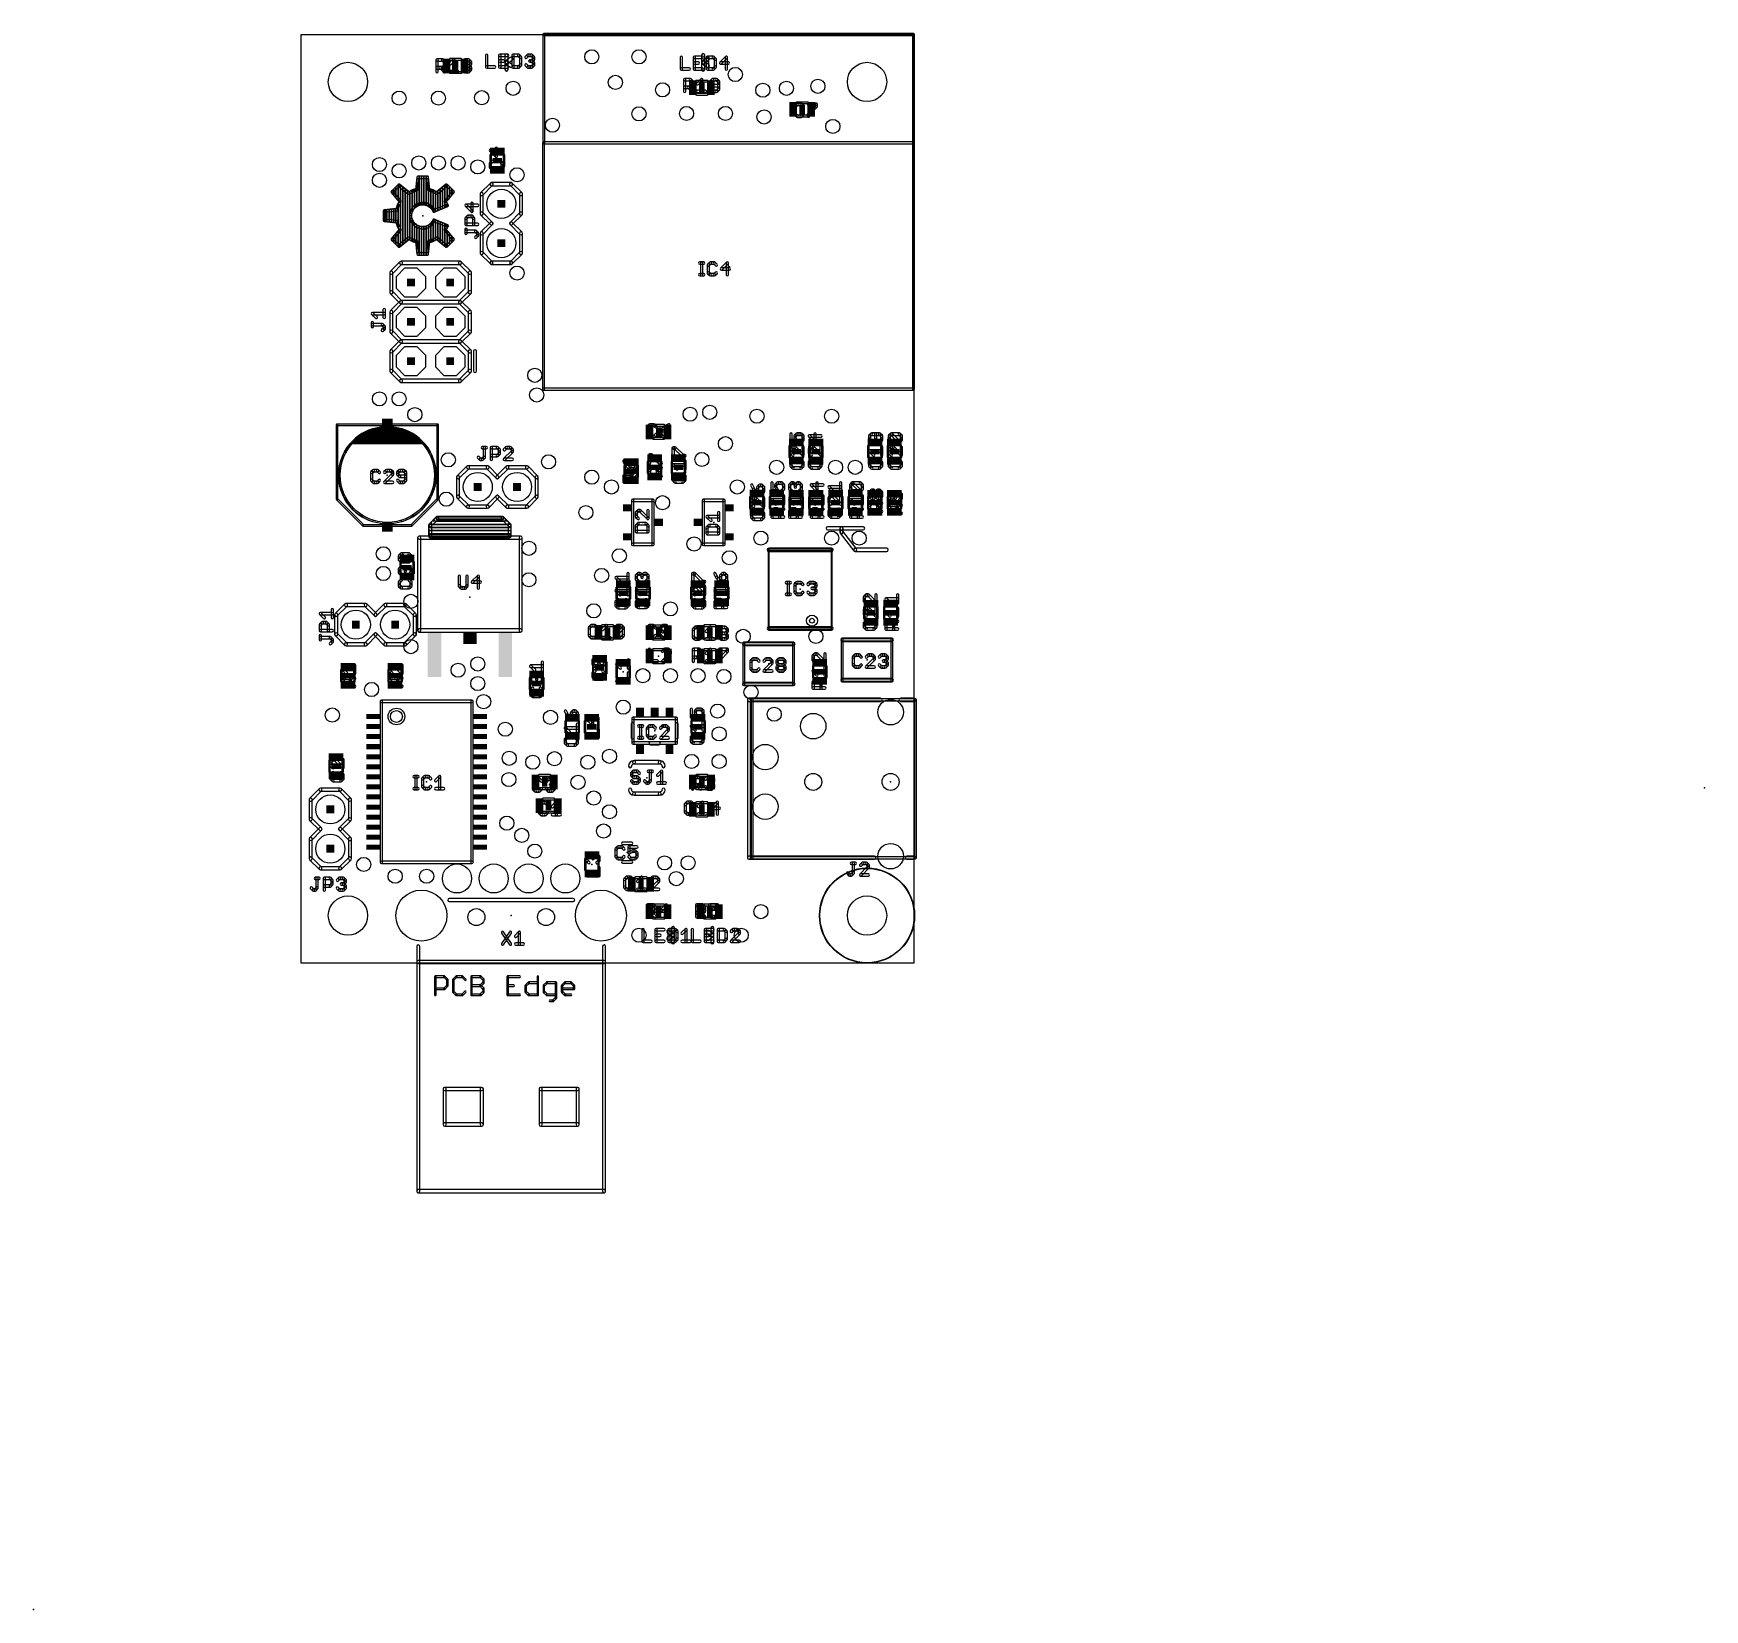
# Model space of a CAD drawing. Extents: x -17 to 91, y -42 to 60.
import ezdxf

# ---------------------------------------------------------------- set-up
doc = ezdxf.new("R2010")
doc.units = 0
for name, color, linetype in [('125', 2, 'CONTINUOUS'), ('17', 82, 'CONTINUOUS'), ('18', 82, 'CONTINUOUS'), ('20', 7, 'CONTINUOUS'), ('21', 253, 'CONTINUOUS'), ('23', 7, 'CONTINUOUS'), ('49', 253, 'CONTINUOUS'), ('51', 253, 'CONTINUOUS')]:
    doc.layers.add(name, color=color, linetype=linetype)

# ---------------------------------------------------------------- blocks, each defined once
blk = doc.blocks.new('RECT')
blk.add_solid([(-0.5, -0.5), (0.5, -0.5), (-0.5, 0.5), (0.5, 0.5)])
blk = doc.blocks.new('ROUNDP')
blk.add_circle((0, 0), 0.5)
blk = doc.blocks.new('OCTAGONP')
blk.add_lwpolyline([(-0.5, -0.2071), (-0.5, 0.2071), (-0.2071, 0.5), (0.2071, 0.5), (0.5, 0.2071), (0.5, -0.2071), (0.2071, -0.5), (-0.2071, -0.5)], close=True)
blk = doc.blocks.new('ROUNDV')
blk.add_circle((0, 0), 0.5)

msp = doc.modelspace()

# ---------------------------------------------------------------- linework, layer by layer
at = {"layer": '125'}
for points in [[(8.8646, 57.5564), (8.8646, 58.3191, 1), (8.7122, 58.3191), (8.7122, 57.5564, 1)], [(8.7884, 58.2429), (9.1697, 58.2429, 1), (9.1697, 58.3953), (8.7884, 58.3953, 1)], [(9.1158, 58.2652), (9.243, 58.1381, 1), (9.3507, 58.2458), (9.2236, 58.3729, 1)], [(9.6842, 58.011), (9.9385, 58.2652, 1), (9.8307, 58.3729), (9.5765, 58.1187, 1)], [(9.8084, 58.3191), (9.8084, 57.5564, 1), (9.9608, 57.5564), (9.9608, 58.3191, 1)], [(10.5262, 58.1381), (10.6533, 58.2652, 1), (10.5456, 58.3729), (10.4184, 58.2458, 1)], [(10.5994, 58.2429), (10.8537, 58.2429, 1), (10.8537, 58.3953), (10.5994, 58.3953, 1)], [(10.7998, 58.2652), (10.9269, 58.1381, 1), (11.0346, 58.2458), (10.9075, 58.3729, 1)], [(11.938, 58.6239), (11.938, 57.8612, 1), (12.0904, 57.8612), (12.0904, 58.6239, 1)], [(13.3646, 58.7001), (12.8562, 58.7001, 1), (12.8562, 58.5477), (13.3646, 58.5477, 1)], [(12.78, 58.6239), (12.78, 57.8612, 1), (12.9324, 57.8612), (12.9324, 58.6239, 1)], [(12.8562, 58.1663), (13.1104, 58.1663, 1), (13.1104, 58.3187), (12.8562, 58.3187, 1)], [(13.6219, 58.6239), (13.6219, 57.8612, 1), (13.7743, 57.8612), (13.7743, 58.6239, 1)], [(14.0795, 58.7001), (13.6981, 58.7001, 1), (13.6981, 58.5477), (14.0795, 58.5477, 1)], [(14.2604, 58.5506), (14.1333, 58.6777, 1), (14.0256, 58.57), (14.1527, 58.4429, 1)], [(14.2828, 57.9883), (14.2828, 58.4967, 1), (14.1304, 58.4967), (14.1304, 57.9883, 1)], [(14.594, 58.4429), (14.7211, 58.57, 1), (14.6133, 58.6777), (14.4862, 58.5506, 1)], [(14.6672, 58.5477), (14.9214, 58.5477, 1), (14.9214, 58.7001), (14.6672, 58.7001, 1)], [(14.9214, 58.3187), (14.7943, 58.3187, 1), (14.7943, 58.1663), (14.9214, 58.1663, 1)], [(14.8675, 58.57), (14.9946, 58.4429, 1), (15.1024, 58.5506), (14.9753, 58.6777, 1)], [(14.9946, 58.4235), (14.8675, 58.2964, 1), (14.9753, 58.1886), (15.1024, 58.3158, 1)], [(14.8675, 58.1886), (14.9946, 58.0615, 1), (15.1024, 58.1693), (14.9753, 58.2964, 1)], [(14.9723, 58.4967), (14.9723, 58.3696, 1), (15.1247, 58.3696), (15.1247, 58.4967, 1)], [(24.511, 58.4969), (24.511, 57.7342, 1), (24.6634, 57.7342), (24.6634, 58.4969, 1)], [(25.9376, 58.5731), (25.4292, 58.5731, 1), (25.4292, 58.4207), (25.9376, 58.4207, 1)], [(25.353, 58.4969), (25.353, 57.7342, 1), (25.5054, 57.7342), (25.5054, 58.4969, 1)], [(26.1949, 58.4969), (26.1949, 57.7342, 1), (26.3473, 57.7342), (26.3473, 58.4969, 1)], [(26.6525, 58.5731), (26.2711, 58.5731, 1), (26.2711, 58.4207), (26.6525, 58.4207, 1)], [(26.8334, 58.4236), (26.7063, 58.5507, 1), (26.5986, 58.443), (26.7257, 58.3159, 1)], [(26.8558, 57.8613), (26.8558, 58.3697, 1), (26.7034, 58.3697), (26.7034, 57.8613, 1)], [(27.4405, 58.5507), (27.0592, 58.1694, 1), (27.167, 58.0616), (27.5483, 58.443, 1)], [(27.5706, 57.7342), (27.5706, 58.4969, 1), (27.4182, 58.4969), (27.4182, 57.7342, 1)], [(9.1697, 57.8868), (8.7884, 57.8868, 1), (8.7884, 57.7344), (9.1697, 57.7344, 1)], [(8.9887, 57.7567), (9.243, 57.5025, 1), (9.3507, 57.6103), (9.0965, 57.8645, 1)], [(9.243, 57.9916), (9.1158, 57.8645, 1), (9.2236, 57.7567), (9.3507, 57.8838, 1)], [(9.2206, 58.1919), (9.2206, 57.9377, 1), (9.373, 57.9377), (9.373, 58.1919, 1)], [(9.6304, 57.4802), (10.1388, 57.4802, 1), (10.1388, 57.6326), (9.6304, 57.6326, 1)], [(10.5485, 58.0648), (10.5485, 58.1919, 1), (10.3961, 58.1919), (10.3961, 58.0648, 1)], [(10.6533, 57.9916), (10.5262, 58.1187, 1), (10.4184, 58.011), (10.5456, 57.8838, 1)], [(10.5262, 57.7567), (10.6533, 57.8838, 1), (10.5456, 57.9916), (10.4184, 57.8645, 1)], [(10.5485, 57.6835), (10.5485, 57.8106, 1), (10.3961, 57.8106), (10.3961, 57.6835, 1)], [(10.6533, 57.6103), (10.5262, 57.7374, 1), (10.4184, 57.6296), (10.5456, 57.5025, 1)], [(10.5994, 57.8615), (10.8537, 57.8615, 1), (10.8537, 58.0139), (10.5994, 58.0139, 1)], [(10.8537, 57.6326), (10.5994, 57.6326, 1), (10.5994, 57.4802), (10.8537, 57.4802, 1)], [(10.9269, 58.1187), (10.7998, 57.9916, 1), (10.9075, 57.8838), (11.0346, 58.011, 1)], [(10.7998, 57.8838), (10.9269, 57.7567, 1), (11.0346, 57.8645), (10.9075, 57.9916, 1)], [(10.9269, 57.7374), (10.7998, 57.6103, 1), (10.9075, 57.5025), (11.0346, 57.6296, 1)], [(10.9046, 58.1919), (10.9046, 58.0648, 1), (11.057, 58.0648), (11.057, 58.1919, 1)], [(10.9046, 57.8106), (10.9046, 57.6835, 1), (11.057, 57.6835), (11.057, 57.8106, 1)], [(12.0142, 57.785), (12.5226, 57.785, 1), (12.5226, 57.9374), (12.0142, 57.9374, 1)], [(12.8562, 57.785), (13.3646, 57.785, 1), (13.3646, 57.9374), (12.8562, 57.9374, 1)], [(13.6981, 57.785), (14.0795, 57.785, 1), (14.0795, 57.9374), (13.6981, 57.9374, 1)], [(14.1333, 57.8073), (14.2604, 57.9344, 1), (14.1527, 58.0422), (14.0256, 57.9151, 1)], [(14.7211, 57.9151), (14.594, 58.0422, 1), (14.4862, 57.9344), (14.6133, 57.8073, 1)], [(14.9214, 57.9374), (14.6672, 57.9374, 1), (14.6672, 57.785), (14.9214, 57.785, 1)], [(14.9947, 58.0422), (14.8675, 57.9151, 1), (14.9753, 57.8073), (15.1024, 57.9344, 1)], [(14.9723, 58.1154), (14.9723, 57.9883, 1), (15.1247, 57.9883), (15.1247, 58.1154, 1)], [(24.5872, 57.658), (25.0956, 57.658, 1), (25.0956, 57.8104), (24.5872, 57.8104, 1)], [(25.4292, 58.0393), (25.6834, 58.0393, 1), (25.6834, 58.1917), (25.4292, 58.1917, 1)], [(25.4292, 57.658), (25.9376, 57.658, 1), (25.9376, 57.8104), (25.4292, 57.8104, 1)], [(26.2711, 57.658), (26.6525, 57.658, 1), (26.6525, 57.8104), (26.2711, 57.8104, 1)], [(26.7063, 57.6803), (26.8334, 57.8074, 1), (26.7257, 57.9152), (26.5986, 57.7881, 1)], [(27.1131, 58.0393), (27.6215, 58.0393, 1), (27.6215, 58.1917), (27.1131, 58.1917, 1)], [(24.8666, 56.2864), (24.8666, 57.0491, 1), (24.7142, 57.0491), (24.7142, 56.2864, 1)], [(24.7904, 56.9729), (25.1717, 56.9729, 1), (25.1717, 57.1253), (24.7904, 57.1253, 1)], [(25.1717, 56.6168), (24.7904, 56.6168, 1), (24.7904, 56.4644), (25.1717, 56.4644, 1)], [(24.9907, 56.4867), (25.245, 56.2325, 1), (25.3527, 56.3403), (25.0985, 56.5945, 1)], [(25.1178, 56.9952), (25.245, 56.8681, 1), (25.3527, 56.9758), (25.2256, 57.1029, 1)], [(25.245, 56.7216), (25.1178, 56.5945, 1), (25.2256, 56.4867), (25.3527, 56.6138, 1)], [(25.2226, 56.9219), (25.2226, 56.6677, 1), (25.375, 56.6677), (25.375, 56.9219, 1)], [(25.6862, 56.741), (25.9405, 56.9952, 1), (25.8327, 57.1029), (25.5785, 56.8487, 1)], [(25.6324, 56.2102), (26.1408, 56.2102, 1), (26.1408, 56.3626), (25.6324, 56.3626, 1)], [(25.8104, 57.0491), (25.8104, 56.2864, 1), (25.9628, 56.2864), (25.9628, 57.0491, 1)], [(26.5476, 57.1029), (26.4204, 56.9758, 1), (26.5282, 56.8681), (26.6553, 56.9952, 1)], [(26.3981, 56.9219), (26.3981, 56.7948, 1), (26.5505, 56.7948), (26.5505, 56.9219, 1)], [(26.4204, 56.741), (26.5476, 56.6138, 1), (26.6553, 56.7216), (26.5282, 56.8487, 1)], [(26.4204, 56.3596), (26.5476, 56.2325, 1), (26.6553, 56.3403), (26.5282, 56.4674, 1)], [(26.8557, 57.1253), (26.6014, 57.1253, 1), (26.6014, 56.9729), (26.8557, 56.9729, 1)], [(26.6014, 56.5915), (26.9828, 56.5915, 1), (26.9828, 56.7439), (26.6014, 56.7439, 1)], [(26.6014, 56.2102), (26.8557, 56.2102, 1), (26.8557, 56.3626), (26.6014, 56.3626, 1)], [(27.0366, 56.9758), (26.9095, 57.1029, 1), (26.8018, 56.9952), (26.9289, 56.8681, 1)], [(26.9095, 56.2325), (27.0366, 56.3596, 1), (26.9289, 56.4674), (26.8018, 56.3403, 1)], [(27.059, 56.4135), (27.059, 56.9219, 1), (26.9066, 56.9219), (26.9066, 56.4135, 1)], [(31.877, 55.322), (31.877, 54.813, 1), (32.029, 54.813), (32.029, 55.322, 1)], [(32.0263, 55.5027), (31.8993, 55.3757, 1), (32.0067, 55.2683), (32.1337, 55.3953, 1)], [(32.335, 55.525), (32.08, 55.525, 1), (32.08, 55.373), (32.335, 55.373, 1)], [(32.5157, 55.3757), (32.3887, 55.5027, 1), (32.2813, 55.3953), (32.4083, 55.2683, 1)], [(32.795, 55.373), (33.304, 55.373, 1), (33.304, 55.525), (32.795, 55.525, 1)], [(33.2503, 55.3757), (32.7413, 54.8667, 1), (32.8487, 54.7593), (33.3577, 55.2683, 1)], [(33.228, 55.449), (33.228, 55.322, 1), (33.38, 55.322), (33.38, 55.449, 1)], [(31.8993, 54.7593), (32.0263, 54.6323, 1), (32.1337, 54.7397), (32.0067, 54.8667, 1)], [(32.08, 54.61), (32.335, 54.61, 1), (32.335, 54.762), (32.08, 54.762, 1)], [(32.3887, 54.6323), (32.5157, 54.7593, 1), (32.4083, 54.8667), (32.2813, 54.7397, 1)], [(32.719, 54.813), (32.719, 54.686, 1), (32.871, 54.686), (32.871, 54.813, 1)], [(13.005, 52.556), (12.242, 52.556, 1), (12.242, 52.404), (13.005, 52.404, 1)], [(12.1883, 52.4263), (12.5693, 52.0453, 1), (12.6767, 52.1527), (12.2957, 52.5337, 1)], [(12.3153, 51.8197), (12.1883, 51.6927, 1), (12.2957, 51.5853), (12.4227, 51.7123, 1)], [(12.699, 52.099), (12.699, 52.608, 1), (12.547, 52.608), (12.547, 52.099, 1)], [(13.0587, 51.6927), (12.9317, 51.8197, 1), (12.8243, 51.7123), (12.9513, 51.5853, 1)], [(12.166, 51.639), (12.166, 51.384, 1), (12.318, 51.384), (12.318, 51.639, 1)], [(12.1883, 51.3303), (12.3153, 51.2033, 1), (12.4227, 51.3107), (12.2957, 51.4377, 1)], [(12.369, 51.181), (12.878, 51.181, 1), (12.878, 51.333), (12.369, 51.333, 1)], [(12.9317, 51.2033), (13.0587, 51.3303, 1), (12.9513, 51.4377), (12.8243, 51.3107, 1)], [(13.081, 51.384), (13.081, 51.639, 1), (12.929, 51.639), (12.929, 51.384, 1)], [(11.43, 49.004), (10.667, 49.004, 1), (10.667, 48.852), (11.43, 48.852, 1)], [(10.6133, 48.8742), (10.9953, 48.4932, 1), (11.1027, 48.6008), (10.7207, 48.9818, 1)], [(11.125, 48.547), (11.125, 49.055, 1), (10.973, 49.055), (10.973, 48.547, 1)], [(10.743, 47.705), (10.743, 48.086, 1), (10.591, 48.086), (10.591, 47.705, 1)], [(11.176, 47.781), (10.667, 47.781, 1), (10.667, 47.629), (11.176, 47.629, 1)], [(10.7207, 48.0323), (10.8477, 48.1593, 1), (10.7403, 48.2667), (10.6133, 48.1397, 1)], [(10.794, 48.137), (11.049, 48.137, 1), (11.049, 48.289), (10.794, 48.289, 1)], [(10.9953, 48.1593), (11.1223, 48.0323, 1), (11.2297, 48.1397), (11.1027, 48.2667, 1)], [(11.1, 48.086), (11.1, 47.705, 1), (11.252, 47.705), (11.252, 48.086, 1)], [(11.43, 47.781), (11.176, 47.781, 1), (11.176, 47.629), (11.43, 47.629, 1)], [(10.743, 47.117), (10.743, 47.371, 1), (10.591, 47.371), (10.591, 47.117, 1)], [(11.303, 47.32), (10.667, 47.32, 1), (10.667, 47.168), (11.303, 47.168, 1)], [(11.4837, 47.1707), (11.3567, 47.2977, 1), (11.2493, 47.1903), (11.3763, 47.0633, 1)], [(11.3567, 46.8093), (11.4837, 46.9363, 1), (11.3763, 47.0437), (11.2493, 46.9167, 1)], [(11.506, 46.99), (11.506, 47.117, 1), (11.354, 47.117), (11.354, 46.99, 1)], [(25.77, 45.125), (26.024, 45.125, 1), (26.024, 45.277), (25.77, 45.277, 1)], [(25.77, 44.363), (25.897, 44.363, 1), (25.897, 44.515), (25.77, 44.515, 1)], [(25.973, 44.439), (25.973, 45.201, 1), (25.821, 45.201), (25.821, 44.439, 1)], [(25.897, 44.363), (26.024, 44.363, 1), (26.024, 44.515), (25.897, 44.515, 1)], [(26.255, 45.074), (26.255, 44.566, 1), (26.407, 44.566), (26.407, 45.074, 1)], [(26.4043, 45.2547), (26.2773, 45.1277, 1), (26.3847, 45.0203), (26.5117, 45.1473, 1)], [(26.2773, 44.5123), (26.4043, 44.3853, 1), (26.5117, 44.4927), (26.3847, 44.6197, 1)], [(26.713, 45.277), (26.458, 45.277, 1), (26.458, 45.125), (26.713, 45.125, 1)], [(26.458, 44.363), (26.713, 44.363, 1), (26.713, 44.515), (26.458, 44.515, 1)], [(26.8937, 45.1277), (26.7667, 45.2547, 1), (26.6593, 45.1473), (26.7863, 45.0203, 1)], [(26.7667, 44.3853), (26.8937, 44.5123, 1), (26.7863, 44.6197), (26.6593, 44.4927, 1)], [(27.5013, 45.2548), (27.1193, 44.8738, 1), (27.2267, 44.7662), (27.6087, 45.1472, 1)], [(27.173, 44.744), (27.682, 44.744, 1), (27.682, 44.896), (27.173, 44.896, 1)], [(27.631, 44.439), (27.631, 45.201, 1), (27.479, 45.201), (27.479, 44.439, 1)], [(5.461, 41.685), (5.461, 42.194, 1), (5.309, 42.194), (5.309, 41.685, 1)], [(4.622, 41.863), (5.385, 41.863, 1), (5.385, 42.015), (4.622, 42.015, 1)], [(4.698, 41.097), (4.698, 41.352, 1), (4.546, 41.352), (4.546, 41.097, 1)], [(5.258, 41.301), (4.622, 41.301, 1), (4.622, 41.149), (5.258, 41.149, 1)], [(4.9297, 41.7387), (4.6757, 41.9927, 1), (4.5683, 41.8853), (4.8223, 41.6313, 1)], [(5.439, 41.1505), (5.312, 41.2785, 1), (5.204, 41.1715), (5.331, 41.0435, 1)], [(5.3117, 40.7893), (5.4387, 40.9163, 1), (5.3313, 41.0237), (5.2043, 40.8967, 1)], [(5.461, 40.97), (5.461, 41.097, 1), (5.309, 41.097), (5.309, 40.97, 1)], [(22.352, 34.621), (22.352, 34.112, 1), (22.504, 34.112), (22.504, 34.621, 1)], [(22.5013, 34.8017), (22.3743, 34.6747, 1), (22.4817, 34.5673), (22.6087, 34.6943, 1)], [(22.81, 34.824), (22.555, 34.824, 1), (22.555, 34.672), (22.81, 34.672, 1)], [(22.9907, 34.6747), (22.8637, 34.8017, 1), (22.7563, 34.6943), (22.8833, 34.5673, 1)], [(23.4703, 34.6747), (23.2163, 34.4207, 1), (23.3237, 34.3133), (23.5777, 34.5673, 1)], [(23.7451, 34.816), (23.4901, 34.689, 1), (23.5579, 34.553), (23.8129, 34.68, 1)], [(22.3743, 34.0583), (22.5013, 33.9313, 1), (22.6087, 34.0387), (22.4817, 34.1657, 1)], [(22.555, 33.909), (22.81, 33.909, 1), (22.81, 34.061), (22.555, 34.061, 1)], [(22.8637, 33.9313), (22.9907, 34.0583, 1), (22.8833, 34.1657), (22.7563, 34.0387, 1)], [(23.194, 34.367), (23.194, 34.112, 1), (23.346, 34.112), (23.346, 34.367, 1)], [(23.651, 34.443), (23.27, 34.443, 1), (23.27, 34.291), (23.651, 34.291, 1)], [(23.2163, 34.0583), (23.3433, 33.9313, 1), (23.4507, 34.0387), (23.3237, 34.1657, 1)], [(23.397, 33.909), (23.651, 33.909, 1), (23.651, 34.061), (23.397, 34.061, 1)], [(23.7045, 33.931), (23.8325, 34.058, 1), (23.7255, 34.166), (23.5975, 34.039, 1)], [(23.8327, 34.2927), (23.7047, 34.4207, 1), (23.5973, 34.3133), (23.7253, 34.1853, 1)], [(23.855, 34.112), (23.855, 34.239, 1), (23.703, 34.239), (23.703, 34.112, 1)], [(31.597, 34.146), (31.597, 33.637, 1), (31.749, 33.637), (31.749, 34.146, 1)], [(31.673, 33.561), (32.054, 33.561, 1), (32.054, 33.713), (31.673, 33.713, 1)], [(31.981, 33.9645), (32.108, 34.0925, 1), (32, 34.1995), (31.873, 34.0715, 1)], [(32.003, 33.891), (32.003, 34.018, 1), (31.851, 34.018), (31.851, 33.891, 1)], [(32.122, 33.671), (31.995, 33.925, 1), (31.859, 33.857), (31.986, 33.603, 1)], [(32.054, 34.07), (32.309, 34.07, 1), (32.309, 34.222), (32.054, 34.222, 1)], [(32.255, 34.0925), (32.382, 33.9645, 1), (32.49, 34.0715), (32.363, 34.1995, 1)], [(32.3823, 33.8177), (32.2553, 33.6907, 1), (32.3627, 33.5833), (32.4897, 33.7103, 1)], [(32.36, 34.018), (32.36, 33.764, 1), (32.512, 33.764), (32.512, 34.018, 1)], [(33.604, 34.109), (32.842, 34.109, 1), (32.842, 33.957), (33.604, 33.957, 1)], [(32.7882, 33.9793), (33.1692, 33.5973, 1), (33.2768, 33.7047), (32.8958, 34.0867, 1)], [(33.299, 33.651), (33.299, 34.16, 1), (33.147, 34.16), (33.147, 33.651, 1)], [(36.826, 34.1995), (36.699, 34.0715, 1), (36.807, 33.9645), (36.934, 34.0925, 1)], [(36.677, 34.018), (36.677, 33.764, 1), (36.829, 33.764), (36.829, 34.018, 1)], [(36.6993, 33.7103), (36.8263, 33.5833, 1), (36.9337, 33.6907), (36.8067, 33.8177, 1)], [(37.134, 34.222), (36.88, 34.222, 1), (36.88, 34.07), (37.134, 34.07, 1)], [(36.88, 33.561), (37.007, 33.561, 1), (37.007, 33.713), (36.88, 33.713, 1)], [(37.0607, 33.5833), (37.1877, 33.7103, 1), (37.0803, 33.8177), (36.9533, 33.6907, 1)], [(37.389, 34.222), (37.134, 34.222, 1), (37.134, 34.07), (37.389, 34.07, 1)], [(37.21, 33.764), (37.21, 34.146, 1), (37.058, 34.146), (37.058, 33.764, 1)], [(37.57, 34.0715), (37.443, 34.1995, 1), (37.335, 34.0925), (37.462, 33.9645, 1)], [(37.4427, 33.5833), (37.5697, 33.7103, 1), (37.4623, 33.8177), (37.3353, 33.6907, 1)], [(37.592, 33.764), (37.592, 34.018, 1), (37.44, 34.018), (37.44, 33.764, 1)], [(38.077, 33.9645), (38.204, 34.0925, 1), (38.096, 34.1995), (37.969, 34.0715, 1)], [(38.099, 33.764), (38.099, 34.018, 1), (37.947, 34.018), (37.947, 33.764, 1)], [(38.2037, 33.6907), (38.0767, 33.8177, 1), (37.9693, 33.7103), (38.0963, 33.5833, 1)], [(38.15, 34.07), (38.659, 34.07, 1), (38.659, 34.222), (38.15, 34.222, 1)], [(38.659, 33.713), (38.15, 33.713, 1), (38.15, 33.561), (38.659, 33.561, 1)], [(38.7127, 33.6907), (38.2037, 34.1997, 1), (38.0963, 34.0923), (38.6053, 33.5833, 1)], [(38.605, 34.0925), (38.732, 33.9645, 1), (38.84, 34.0715), (38.713, 34.1995, 1)], [(38.7323, 33.8177), (38.6053, 33.6907, 1), (38.7127, 33.5833), (38.8397, 33.7103, 1)], [(38.71, 34.018), (38.71, 33.764, 1), (38.862, 33.764), (38.862, 34.018, 1)], [(11.4163, 32.5853), (11.5433, 32.4583, 1), (11.6507, 32.5657), (11.5237, 32.6927, 1)], [(11.597, 32.436), (11.724, 32.436, 1), (11.724, 32.588), (11.597, 32.588, 1)], [(11.724, 33.199), (11.978, 33.199, 1), (11.978, 33.351), (11.724, 33.351, 1)], [(11.7777, 32.4583), (11.9047, 32.5853, 1), (11.7973, 32.6927), (11.6703, 32.5657, 1)], [(11.927, 32.639), (11.927, 33.275, 1), (11.775, 33.275), (11.775, 32.639, 1)], [(12.387, 32.766), (12.387, 33.275, 1), (12.235, 33.275), (12.235, 32.766, 1)], [(12.311, 33.199), (12.693, 33.199, 1), (12.693, 33.351), (12.311, 33.351, 1)], [(12.387, 32.512), (12.387, 32.766, 1), (12.235, 32.766), (12.235, 32.512, 1)], [(12.693, 32.842), (12.311, 32.842, 1), (12.311, 32.69), (12.693, 32.69, 1)], [(12.6393, 33.2213), (12.7663, 33.0943, 1), (12.8737, 33.2017), (12.7467, 33.3287, 1)], [(12.7663, 32.9467), (12.6393, 32.8197, 1), (12.7467, 32.7123), (12.8737, 32.8393, 1)], [(12.744, 33.148), (12.744, 32.893, 1), (12.896, 32.893), (12.896, 33.148, 1)], [(13.2275, 33.329), (13.0995, 33.202, 1), (13.2065, 33.094), (13.3345, 33.221, 1)], [(13.2067, 32.4582), (13.7157, 32.9662, 1), (13.6083, 33.0738), (13.0993, 32.5658, 1)], [(13.662, 32.588), (13.153, 32.588, 1), (13.153, 32.436), (13.662, 32.436, 1)], [(13.535, 33.351), (13.281, 33.351, 1), (13.281, 33.199), (13.535, 33.199, 1)], [(13.7157, 33.2017), (13.5887, 33.3287, 1), (13.4813, 33.2213), (13.6083, 33.0943, 1)], [(13.738, 33.02), (13.738, 33.148, 1), (13.586, 33.148), (13.586, 33.02, 1)], [(20.81, 32.3811), (20.937, 32.1261, 1), (21.073, 32.1939), (20.946, 32.4489, 1)], [(21.3333, 32.4687), (21.2053, 32.3407, 1), (21.3127, 32.2333), (21.4407, 32.3613, 1)], [(21.514, 32.491), (21.387, 32.491, 1), (21.387, 32.339), (21.514, 32.339, 1)], [(21.695, 32.3405), (21.568, 32.4685, 1), (21.46, 32.3615), (21.587, 32.2335, 1)], [(22.605, 32.287), (22.605, 32.796, 1), (22.453, 32.796), (22.453, 32.287, 1)], [(22.529, 32.72), (22.656, 32.72, 1), (22.656, 32.872), (22.529, 32.872, 1)], [(22.6023, 32.7423), (23.1113, 32.2333, 1), (23.2187, 32.3407), (22.7097, 32.8497, 1)], [(24.129, 32.748), (24.129, 33.257, 1), (23.977, 33.257), (23.977, 32.748, 1)], [(24.053, 33.181), (24.18, 33.181, 1), (24.18, 33.333), (24.053, 33.333, 1)], [(24.1263, 33.2033), (24.6353, 32.6943, 1), (24.7427, 32.8017), (24.2337, 33.3107, 1)], [(24.689, 32.672), (24.816, 32.672, 1), (24.816, 32.824), (24.689, 32.824, 1)], [(24.892, 31.906), (24.892, 32.415, 1), (24.74, 32.415), (24.74, 31.906, 1)], [(31.746, 33.3575), (31.619, 33.2295, 1), (31.727, 33.1225), (31.854, 33.2505, 1)], [(31.597, 33.176), (31.597, 32.922, 1), (31.749, 32.922), (31.749, 33.176, 1)], [(31.597, 32.335), (31.597, 32.08, 1), (31.749, 32.08), (31.749, 32.335, 1)], [(31.6193, 32.8683), (31.7463, 32.7413, 1), (31.8537, 32.8487), (31.7267, 32.9757, 1)], [(31.7463, 32.5157), (31.6193, 32.3887, 1), (31.7267, 32.2813), (31.8537, 32.4083, 1)], [(31.927, 33.38), (31.8, 33.38, 1), (31.8, 33.228), (31.927, 33.228, 1)], [(32.4897, 32.8487), (31.9807, 33.3577, 1), (31.8733, 33.2503), (32.3823, 32.7413, 1)], [(32.4897, 32.3887), (32.3627, 32.5157, 1), (32.2553, 32.4083), (32.3823, 32.2813, 1)], [(32.36, 33.304), (32.36, 32.795, 1), (32.512, 32.795), (32.512, 33.304, 1)], [(32.512, 32.08), (32.512, 32.335, 1), (32.36, 32.335), (32.36, 32.08, 1)], [(32.766, 33.191), (32.766, 32.936, 1), (32.918, 32.936), (32.918, 33.191, 1)], [(32.766, 32.349), (32.766, 32.094, 1), (32.918, 32.094), (32.918, 32.349, 1)], [(32.9153, 33.3717), (32.7883, 33.2447, 1), (32.8957, 33.1373), (33.0227, 33.2643, 1)], [(32.7883, 32.8823), (32.9153, 32.7553, 1), (33.0227, 32.8627), (32.8957, 32.9897, 1)], [(32.9153, 32.5297), (32.7883, 32.4027, 1), (32.8957, 32.2953), (33.0227, 32.4223, 1)], [(33.096, 33.394), (32.969, 33.394, 1), (32.969, 33.242), (33.096, 33.242, 1)], [(33.6578, 32.8627), (33.1498, 33.3717, 1), (33.0422, 33.2643), (33.5502, 32.7553, 1)], [(33.6577, 32.4027), (33.5307, 32.5297, 1), (33.4233, 32.4223), (33.5503, 32.2953, 1)], [(33.528, 33.318), (33.528, 32.809, 1), (33.68, 32.809), (33.68, 33.318, 1)], [(33.68, 32.094), (33.68, 32.349, 1), (33.528, 32.349), (33.528, 32.094, 1)], [(36.753, 32.973), (37.516, 32.973, 1), (37.516, 33.125), (36.753, 33.125, 1)], [(36.677, 32.335), (36.677, 32.08, 1), (36.829, 32.08), (36.829, 32.335, 1)], [(37.0607, 32.8487), (36.8067, 33.1027, 1), (36.6993, 32.9953), (36.9533, 32.7413, 1)], [(36.8263, 32.5157), (36.6993, 32.3887, 1), (36.8067, 32.2813), (36.9337, 32.4083, 1)], [(37.5697, 32.3887), (37.4427, 32.5157, 1), (37.3353, 32.4083), (37.4623, 32.2813, 1)], [(37.592, 32.795), (37.592, 33.304, 1), (37.44, 33.304), (37.44, 32.795, 1)], [(37.592, 32.08), (37.592, 32.335, 1), (37.44, 32.335), (37.44, 32.08, 1)], [(38.096, 33.3575), (37.969, 33.2295, 1), (38.077, 33.1225), (38.204, 33.2505, 1)], [(37.947, 33.176), (37.947, 32.922, 1), (38.099, 32.922), (38.099, 33.176, 1)], [(37.947, 32.335), (37.947, 32.08, 1), (38.099, 32.08), (38.099, 32.335, 1)], [(37.9693, 32.8683), (38.0963, 32.7413, 1), (38.2037, 32.8487), (38.0767, 32.9757, 1)], [(38.0963, 32.5157), (37.9693, 32.3887, 1), (38.0767, 32.2813), (38.2037, 32.4083, 1)], [(38.277, 33.38), (38.15, 33.38, 1), (38.15, 33.228), (38.277, 33.228, 1)], [(38.8397, 32.8487), (38.3307, 33.3577, 1), (38.2233, 33.2503), (38.7323, 32.7413, 1)], [(38.8397, 32.3887), (38.7127, 32.5157, 1), (38.6053, 32.4083), (38.7323, 32.2813, 1)], [(38.71, 33.304), (38.71, 32.795, 1), (38.862, 32.795), (38.862, 33.304, 1)], [(38.862, 32.08), (38.862, 32.335, 1), (38.71, 32.335), (38.71, 32.08, 1)], [(4.497, 31.671), (4.497, 31.162, 1), (4.649, 31.162), (4.649, 31.671, 1)], [(4.6463, 31.8517), (4.5193, 31.7247, 1), (4.6267, 31.6173), (4.7537, 31.7443, 1)], [(4.955, 31.874), (4.7, 31.874, 1), (4.7, 31.722), (4.955, 31.722, 1)], [(5.1357, 31.7247), (5.0087, 31.8517, 1), (4.9013, 31.7443), (5.0283, 31.6173, 1)], [(5.4883, 31.8517), (5.3613, 31.7247, 1), (5.4687, 31.6173), (5.5957, 31.7443, 1)], [(5.4687, 30.9813), (5.9777, 31.4903, 1), (5.8703, 31.5977), (5.3613, 31.0887, 1)], [(5.796, 31.874), (5.542, 31.874, 1), (5.542, 31.722), (5.796, 31.722, 1)], [(5.9775, 31.725), (5.8495, 31.852, 1), (5.7425, 31.744), (5.8705, 31.617, 1)], [(6, 31.544), (6, 31.671, 1), (5.848, 31.671), (5.848, 31.544, 1)], [(6.181, 31.671), (6.181, 31.544, 1), (6.333, 31.544), (6.333, 31.671, 1)], [(6.3303, 31.8517), (6.2033, 31.7247, 1), (6.3107, 31.6173), (6.4377, 31.7443, 1)], [(6.2033, 31.4903), (6.3303, 31.3633, 1), (6.4377, 31.4707), (6.3107, 31.5977, 1)], [(6.638, 31.874), (6.384, 31.874, 1), (6.384, 31.722), (6.638, 31.722, 1)], [(6.384, 31.341), (6.766, 31.341, 1), (6.766, 31.493), (6.384, 31.493, 1)], [(6.8195, 31.725), (6.6915, 31.852, 1), (6.5845, 31.744), (6.7125, 31.617, 1)], [(6.842, 31.417), (6.842, 31.671, 1), (6.69, 31.671), (6.69, 31.417, 1)], [(6.842, 31.162), (6.842, 31.417, 1), (6.69, 31.417), (6.69, 31.162, 1)], [(20.954, 31.064), (20.954, 31.446, 1), (20.802, 31.446), (20.802, 31.064, 1)], [(20.9317, 31.3923), (21.0587, 31.5193, 1), (20.9513, 31.6267), (20.8243, 31.4997, 1)], [(21.005, 31.497), (21.259, 31.497, 1), (21.259, 31.649), (21.005, 31.649, 1)], [(20.9513, 32.1063), (21.2053, 31.8523, 1), (21.3127, 31.9597), (21.0587, 32.2137, 1)], [(21.183, 32.287), (21.183, 31.906, 1), (21.335, 31.906), (21.335, 32.287, 1)], [(21.259, 31.83), (21.514, 31.83, 1), (21.514, 31.982), (21.259, 31.982, 1)], [(21.2055, 31.519), (21.3335, 31.392, 1), (21.4405, 31.5), (21.3125, 31.627, 1)], [(21.311, 31.446), (21.311, 31.318, 1), (21.463, 31.318), (21.463, 31.446, 1)], [(21.311, 31.318), (21.311, 31.064, 1), (21.463, 31.064), (21.463, 31.318, 1)], [(21.4408, 31.2644), (21.6948, 31.5194, 1), (21.5872, 31.6266), (21.3332, 31.3716, 1)], [(21.5677, 31.8523), (21.6947, 31.9793, 1), (21.5873, 32.0867), (21.4603, 31.9597, 1)], [(21.717, 32.033), (21.717, 32.287, 1), (21.565, 32.287), (21.565, 32.033, 1)], [(22.605, 31.445), (22.605, 31.827, 1), (22.453, 31.827), (22.453, 31.445, 1)], [(23.038, 31.521), (22.529, 31.521, 1), (22.529, 31.369), (23.038, 31.369, 1)], [(22.5827, 31.7733), (22.7097, 31.9003, 1), (22.6023, 32.0077), (22.4753, 31.8807, 1)], [(22.656, 31.878), (22.91, 31.878, 1), (22.91, 32.03), (22.656, 32.03, 1)], [(22.8565, 31.9), (22.9845, 31.773, 1), (23.0915, 31.881), (22.9635, 32.008, 1)], [(22.962, 31.827), (22.962, 31.699, 1), (23.114, 31.699), (23.114, 31.827, 1)], [(22.962, 31.699), (22.962, 31.445, 1), (23.114, 31.445), (23.114, 31.699, 1)], [(23.292, 31.521), (23.038, 31.521, 1), (23.038, 31.369), (23.292, 31.369, 1)], [(23.0918, 31.6454), (23.3458, 31.9004, 1), (23.2382, 32.0076), (22.9842, 31.7526, 1)], [(23.165, 32.211), (23.292, 32.211, 1), (23.292, 32.363), (23.165, 32.363, 1)], [(24.053, 32.084), (24.816, 32.084, 1), (24.816, 32.236), (24.053, 32.236, 1)], [(23.977, 31.446), (23.977, 31.191, 1), (24.129, 31.191), (24.129, 31.446, 1)], [(24.3607, 31.9597), (24.1067, 32.2137, 1), (23.9993, 32.1063), (24.2533, 31.8523, 1)], [(24.1263, 31.6267), (23.9993, 31.4997, 1), (24.1067, 31.3923), (24.2337, 31.5193, 1)], [(24.8697, 31.4997), (24.7427, 31.6267, 1), (24.6353, 31.5193), (24.7623, 31.3923, 1)], [(24.892, 31.191), (24.892, 31.446, 1), (24.74, 31.446), (24.74, 31.191, 1)], [(31.6193, 32.0263), (31.7463, 31.8993, 1), (31.8537, 32.0067), (31.7267, 32.1337, 1)], [(31.8, 31.877), (32.309, 31.877, 1), (32.309, 32.029), (31.8, 32.029, 1)], [(32.3627, 31.8993), (32.4897, 32.0263, 1), (32.3823, 32.1337), (32.2553, 32.0067, 1)], [(32.7883, 32.0403), (32.9153, 31.9133, 1), (33.0227, 32.0207), (32.8957, 32.1477, 1)], [(32.969, 31.891), (33.477, 31.891, 1), (33.477, 32.043), (32.969, 32.043, 1)], [(33.5307, 31.9133), (33.6577, 32.0403, 1), (33.5503, 32.1477), (33.4233, 32.0207, 1)], [(36.6993, 32.0263), (36.8263, 31.8993, 1), (36.9337, 32.0067), (36.8067, 32.1337, 1)], [(36.88, 31.877), (37.389, 31.877, 1), (37.389, 32.029), (36.88, 32.029, 1)], [(37.4427, 31.8993), (37.5697, 32.0263, 1), (37.4623, 32.1337), (37.3353, 32.0067, 1)], [(37.9693, 32.0263), (38.0963, 31.8993, 1), (38.2037, 32.0067), (38.0767, 32.1337, 1)], [(38.15, 31.877), (38.659, 31.877, 1), (38.659, 32.029), (38.15, 32.029, 1)], [(38.7127, 31.8993), (38.8397, 32.0263, 1), (38.7323, 32.1337), (38.6053, 32.0067, 1)], [(4.5193, 31.1083), (4.6463, 30.9813, 1), (4.7537, 31.0887), (4.6267, 31.2157, 1)], [(4.7, 30.959), (4.955, 30.959, 1), (4.955, 31.111), (4.7, 31.111, 1)], [(5.0087, 30.9813), (5.1357, 31.1083, 1), (5.0283, 31.2157), (4.9013, 31.0887, 1)], [(5.924, 31.111), (5.415, 31.111, 1), (5.415, 30.959), (5.924, 30.959, 1)], [(6.2033, 31.1083), (6.3303, 30.9813, 1), (6.4377, 31.0887), (6.3107, 31.2157, 1)], [(6.384, 30.959), (6.638, 30.959, 1), (6.638, 31.111), (6.384, 31.111, 1)], [(6.6915, 30.981), (6.8195, 31.108, 1), (6.7125, 31.216), (6.5845, 31.089, 1)], [(21.387, 31.14), (20.878, 31.14, 1), (20.878, 30.988), (21.387, 30.988, 1)], [(21.641, 31.14), (21.387, 31.14, 1), (21.387, 30.988), (21.641, 30.988, 1)], [(23.9993, 31.1373), (24.1263, 31.0103, 1), (24.2337, 31.1177), (24.1067, 31.2447, 1)], [(24.18, 30.988), (24.689, 30.988, 1), (24.689, 31.14), (24.18, 31.14, 1)], [(24.7427, 31.0103), (24.8697, 31.1373, 1), (24.7623, 31.2447), (24.6353, 31.1177, 1)], [(29.065, 30.8101), (29.192, 30.5551, 1), (29.328, 30.6229), (29.201, 30.8779, 1)], [(29.2063, 30.5353), (29.4603, 30.2813, 1), (29.5677, 30.3887), (29.3137, 30.6427, 1)], [(29.438, 30.716), (29.438, 30.335, 1), (29.59, 30.335), (29.59, 30.716, 1)], [(29.514, 30.259), (29.769, 30.259, 1), (29.769, 30.411), (29.514, 30.411, 1)], [(29.5883, 30.8977), (29.4603, 30.7697, 1), (29.5677, 30.6623), (29.6957, 30.7903, 1)], [(29.769, 30.92), (29.642, 30.92, 1), (29.642, 30.768), (29.769, 30.768, 1)], [(29.95, 30.7695), (29.823, 30.8975, 1), (29.715, 30.7905), (29.842, 30.6625, 1)], [(29.8227, 30.2813), (29.9497, 30.4083, 1), (29.8423, 30.5157), (29.7153, 30.3887, 1)], [(29.972, 30.462), (29.972, 30.716, 1), (29.82, 30.716), (29.82, 30.462, 1)], [(30.353, 30.985), (30.353, 30.476, 1), (30.505, 30.476), (30.505, 30.985, 1)], [(30.429, 30.4), (30.81, 30.4, 1), (30.81, 30.552), (30.429, 30.552, 1)], [(30.759, 30.73), (30.759, 30.858, 1), (30.607, 30.858), (30.607, 30.73, 1)], [(30.878, 30.51), (30.751, 30.764, 1), (30.615, 30.696), (30.742, 30.442, 1)], [(30.7367, 30.8043), (30.8637, 30.9313, 1), (30.7563, 31.0387), (30.6293, 30.9117, 1)], [(30.81, 30.909), (31.064, 30.909, 1), (31.064, 31.061), (30.81, 31.061, 1)], [(31.0103, 30.9313), (31.1373, 30.8043, 1), (31.2447, 30.9117), (31.1177, 31.0387, 1)], [(31.1373, 30.6567), (31.0103, 30.5297, 1), (31.1177, 30.4223), (31.2447, 30.5493, 1)], [(31.115, 30.858), (31.115, 30.603, 1), (31.267, 30.603), (31.267, 30.858, 1)], [(31.648, 30.603), (31.648, 30.858, 1), (31.496, 30.858), (31.496, 30.603, 1)], [(31.6257, 30.8043), (31.7527, 30.9313, 1), (31.6453, 31.0387), (31.5183, 30.9117, 1)], [(31.7527, 30.5297), (31.6257, 30.6567, 1), (31.5183, 30.5493), (31.6453, 30.4223, 1)], [(31.699, 30.909), (31.826, 30.909, 1), (31.826, 31.061), (31.699, 31.061, 1)], [(31.7723, 30.9313), (31.8993, 30.8043, 1), (32.0067, 30.9117), (31.8797, 31.0387, 1)], [(31.877, 30.858), (31.877, 30.73, 1), (32.029, 30.73), (32.029, 30.858, 1)], [(32.0067, 30.8043), (32.1337, 30.9313, 1), (32.0263, 31.0387), (31.8993, 30.9117, 1)], [(32.08, 30.909), (32.207, 30.909, 1), (32.207, 31.061), (32.08, 31.061, 1)], [(32.1533, 30.9313), (32.2803, 30.8043, 1), (32.3877, 30.9117), (32.2607, 31.0387, 1)], [(32.2803, 30.6567), (32.1533, 30.5297, 1), (32.2607, 30.4223), (32.3877, 30.5493, 1)], [(32.258, 30.858), (32.258, 30.603, 1), (32.41, 30.603), (32.41, 30.858, 1)], [(33.731, 30.934), (32.969, 30.934, 1), (32.969, 30.782), (33.731, 30.782, 1)], [(32.9152, 30.8043), (33.2962, 30.4223, 1), (33.4038, 30.5297), (33.0228, 30.9117, 1)], [(33.426, 30.476), (33.426, 30.985, 1), (33.274, 30.985), (33.274, 30.476, 1)], [(34.112, 30.654), (34.874, 30.654, 1), (34.874, 30.806), (34.112, 30.806, 1)], [(34.4197, 30.5297), (34.1657, 30.7837, 1), (34.0583, 30.6763), (34.3123, 30.4223, 1)], [(34.95, 30.476), (34.95, 30.985, 1), (34.798, 30.985), (34.798, 30.476, 1)], [(35.585, 30.603), (35.585, 30.858, 1), (35.433, 30.858), (35.433, 30.603, 1)], [(35.5627, 30.8043), (35.6897, 30.9313, 1), (35.5823, 31.0387), (35.4553, 30.9117, 1)], [(35.6897, 30.5297), (35.5627, 30.6567, 1), (35.4553, 30.5493), (35.5823, 30.4223, 1)], [(35.636, 30.909), (36.144, 30.909, 1), (36.144, 31.061), (35.636, 31.061, 1)], [(36.1978, 30.5297), (35.6898, 31.0387, 1), (35.5822, 30.9313), (36.0902, 30.4223, 1)], [(36.144, 30.552), (35.636, 30.552, 1), (35.636, 30.4), (36.144, 30.4, 1)], [(36.0903, 30.9313), (36.2173, 30.8043, 1), (36.3247, 30.9117), (36.1977, 31.0387, 1)], [(36.2173, 30.6567), (36.0903, 30.5297, 1), (36.1977, 30.4223), (36.3247, 30.5493, 1)], [(36.195, 30.858), (36.195, 30.603, 1), (36.347, 30.603), (36.347, 30.858, 1)], [(36.807, 30.3285), (36.934, 30.4565, 1), (36.826, 30.5635), (36.699, 30.4355, 1)], [(36.829, 30.128), (36.829, 30.382, 1), (36.677, 30.382), (36.677, 30.128, 1)], [(36.88, 30.434), (37.007, 30.434, 1), (37.007, 30.586), (36.88, 30.586, 1)], [(36.953, 30.4565), (37.08, 30.3285, 1), (37.188, 30.4355), (37.061, 30.5635, 1)], [(37.21, 30.128), (37.21, 30.382, 1), (37.058, 30.382), (37.058, 30.128, 1)], [(37.1877, 30.3283), (37.3157, 30.4563, 1), (37.2083, 30.5637), (37.0803, 30.4357, 1)], [(37.262, 30.434), (37.389, 30.434, 1), (37.389, 30.586), (37.262, 30.586, 1)], [(37.335, 30.4565), (37.462, 30.3285, 1), (37.57, 30.4355), (37.443, 30.5635, 1)], [(37.44, 30.382), (37.44, 30.128, 1), (37.592, 30.128), (37.592, 30.382, 1)], [(38.096, 30.4365), (37.969, 30.3085, 1), (38.077, 30.2015), (38.204, 30.3295, 1)], [(37.947, 30.255), (37.947, 30.001, 1), (38.099, 30.001), (38.099, 30.255, 1)], [(38.404, 30.459), (38.15, 30.459, 1), (38.15, 30.307), (38.404, 30.307, 1)], [(38.659, 30.459), (38.404, 30.459, 1), (38.404, 30.307), (38.659, 30.307, 1)], [(38.48, 30.001), (38.48, 30.383, 1), (38.328, 30.383), (38.328, 30.001, 1)], [(38.84, 30.3085), (38.713, 30.4365, 1), (38.605, 30.3295), (38.732, 30.2015, 1)], [(38.862, 30.001), (38.862, 30.255, 1), (38.71, 30.255), (38.71, 30.001, 1)], [(21.59, 29.08), (21.59, 28.825, 1), (21.742, 28.825), (21.742, 29.08, 1)], [(21.7393, 29.2607), (21.6123, 29.1337, 1), (21.7197, 29.0263), (21.8467, 29.1533, 1)], [(21.92, 29.283), (21.793, 29.283, 1), (21.793, 29.131), (21.92, 29.131, 1)], [(22.4818, 28.7517), (21.9738, 29.2607, 1), (21.8662, 29.1533), (22.3742, 28.6443, 1)], [(22.352, 29.207), (22.352, 28.698, 1), (22.504, 28.698), (22.504, 29.207, 1)], [(27.076, 28.571), (27.076, 29.08, 1), (26.924, 29.08), (26.924, 28.571, 1)], [(29.206, 30.0555), (29.079, 29.9275, 1), (29.187, 29.8205), (29.314, 29.9485, 1)], [(29.057, 29.874), (29.057, 29.62, 1), (29.209, 29.62), (29.209, 29.874, 1)], [(29.0793, 29.5663), (29.2063, 29.4393, 1), (29.3137, 29.5467), (29.1867, 29.6737, 1)], [(29.2063, 29.2137), (29.0793, 29.0867, 1), (29.1867, 28.9793), (29.3137, 29.1063, 1)], [(29.387, 30.078), (29.26, 30.078, 1), (29.26, 29.926), (29.387, 29.926, 1)], [(29.9497, 29.5467), (29.4407, 30.0557, 1), (29.3333, 29.9483), (29.8423, 29.4393, 1)], [(29.9497, 29.0867), (29.8227, 29.2137, 1), (29.7153, 29.1063), (29.8423, 28.9793, 1)], [(29.82, 30.002), (29.82, 29.493, 1), (29.972, 29.493), (29.972, 30.002, 1)], [(30.429, 29.812), (31.191, 29.812, 1), (31.191, 29.964), (30.429, 29.964, 1)], [(30.505, 28.792), (30.505, 29.174, 1), (30.353, 29.174), (30.353, 28.792, 1)], [(30.7367, 29.6877), (30.4827, 29.9417, 1), (30.3753, 29.8343), (30.6293, 29.5803, 1)], [(30.4827, 29.1203), (30.6097, 29.2473, 1), (30.5023, 29.3547), (30.3753, 29.2277, 1)], [(30.556, 29.225), (30.81, 29.225, 1), (30.81, 29.377), (30.556, 29.377, 1)], [(30.7563, 29.2473), (30.8833, 29.1203, 1), (30.9907, 29.2277), (30.8637, 29.3547, 1)], [(30.861, 29.174), (30.861, 29.047, 1), (31.013, 29.047), (31.013, 29.174, 1)], [(30.9907, 28.9933), (31.2447, 29.2473, 1), (31.1373, 29.3547), (30.8833, 29.1007, 1)], [(31.267, 29.634), (31.267, 30.143, 1), (31.115, 30.143), (31.115, 29.634, 1)], [(31.572, 29.812), (32.334, 29.812, 1), (32.334, 29.964), (31.572, 29.964, 1)], [(31.648, 28.792), (31.648, 29.174, 1), (31.496, 29.174), (31.496, 28.792, 1)], [(31.8797, 29.6877), (31.6257, 29.9417, 1), (31.5183, 29.8343), (31.7723, 29.5803, 1)], [(31.6257, 29.1203), (31.7527, 29.2473, 1), (31.6453, 29.3547), (31.5183, 29.2277, 1)], [(31.699, 29.225), (31.953, 29.225, 1), (31.953, 29.377), (31.699, 29.377, 1)], [(31.8993, 29.2473), (32.0263, 29.1203, 1), (32.1337, 29.2277), (32.0067, 29.3547, 1)], [(32.004, 29.174), (32.004, 29.047, 1), (32.156, 29.047), (32.156, 29.174, 1)], [(32.1337, 28.9933), (32.3877, 29.2473, 1), (32.2803, 29.3547), (32.0263, 29.1007, 1)], [(32.41, 29.634), (32.41, 30.143, 1), (32.258, 30.143), (32.258, 29.634, 1)], [(32.969, 29.812), (33.731, 29.812, 1), (33.731, 29.964), (32.969, 29.964, 1)], [(33.045, 28.792), (33.045, 29.174, 1), (32.893, 29.174), (32.893, 28.792, 1)], [(33.2767, 29.6877), (33.0227, 29.9417, 1), (32.9153, 29.8343), (33.1693, 29.5803, 1)], [(33.0227, 29.1203), (33.1497, 29.2473, 1), (33.0423, 29.3547), (32.9153, 29.2277, 1)], [(33.096, 29.225), (33.35, 29.225, 1), (33.35, 29.377), (33.096, 29.377, 1)], [(33.2963, 29.2473), (33.4233, 29.1203, 1), (33.5307, 29.2277), (33.4037, 29.3547, 1)], [(33.401, 29.174), (33.401, 29.047, 1), (33.553, 29.047), (33.553, 29.174, 1)], [(33.5307, 28.9933), (33.7847, 29.2473, 1), (33.6773, 29.3547), (33.4233, 29.1007, 1)], [(33.807, 29.634), (33.807, 30.143, 1), (33.655, 30.143), (33.655, 29.634, 1)], [(34.036, 30.016), (34.036, 29.761, 1), (34.188, 29.761), (34.188, 30.016, 1)], [(34.036, 29.174), (34.036, 28.919, 1), (34.188, 28.919), (34.188, 29.174, 1)], [(34.1853, 30.1967), (34.0583, 30.0697, 1), (34.1657, 29.9623), (34.2927, 30.0893, 1)], [(34.0583, 29.7073), (34.1853, 29.5803, 1), (34.2927, 29.6877), (34.1657, 29.8147, 1)], [(34.1853, 29.3547), (34.0583, 29.2277, 1), (34.1657, 29.1203), (34.2927, 29.2473, 1)], [(34.366, 30.219), (34.239, 30.219, 1), (34.239, 30.067), (34.366, 30.067, 1)], [(34.9278, 29.6877), (34.4198, 30.1967, 1), (34.3122, 30.0893), (34.8202, 29.5803, 1)], [(34.9277, 29.2277), (34.8007, 29.3547, 1), (34.6933, 29.2473), (34.8203, 29.1203, 1)], [(34.798, 30.143), (34.798, 29.634, 1), (34.95, 29.634), (34.95, 30.143, 1)], [(34.95, 28.919), (34.95, 29.174, 1), (34.798, 29.174), (34.798, 28.919, 1)], [(35.509, 29.812), (36.271, 29.812, 1), (36.271, 29.964), (35.509, 29.964, 1)], [(35.585, 28.792), (35.585, 29.174, 1), (35.433, 29.174), (35.433, 28.792, 1)], [(35.8167, 29.6877), (35.5627, 29.9417, 1), (35.4553, 29.8343), (35.7093, 29.5803, 1)], [(35.5627, 29.1203), (35.6897, 29.2473, 1), (35.5823, 29.3547), (35.4553, 29.2277, 1)], [(35.636, 29.225), (35.89, 29.225, 1), (35.89, 29.377), (35.636, 29.377, 1)], [(35.8363, 29.2473), (35.9633, 29.1203, 1), (36.0707, 29.2277), (35.9437, 29.3547, 1)], [(35.941, 29.174), (35.941, 29.047, 1), (36.093, 29.047), (36.093, 29.174, 1)], [(36.0707, 28.9933), (36.3247, 29.2473, 1), (36.2173, 29.3547), (35.9633, 29.1007, 1)], [(36.347, 29.634), (36.347, 30.143, 1), (36.195, 30.143), (36.195, 29.634, 1)], [(36.829, 29.159), (36.829, 29.541, 1), (36.677, 29.541), (36.677, 29.159, 1)], [(37.262, 29.235), (36.753, 29.235, 1), (36.753, 29.083), (37.262, 29.083, 1)], [(36.9337, 30.0547), (36.8067, 30.1817, 1), (36.6993, 30.0743), (36.8263, 29.9473, 1)], [(36.8067, 29.4873), (36.9337, 29.6143, 1), (36.8263, 29.7217), (36.6993, 29.5947, 1)], [(37.007, 30.077), (36.88, 30.077, 1), (36.88, 29.925), (37.007, 29.925, 1)], [(36.88, 29.592), (37.134, 29.592, 1), (37.134, 29.744), (36.88, 29.744, 1)], [(37.0803, 30.1817), (36.9533, 30.0547, 1), (37.0607, 29.9473), (37.1877, 30.0743, 1)], [(37.3155, 30.055), (37.1875, 30.182, 1), (37.0805, 30.074), (37.2085, 29.947, 1)], [(37.0805, 29.614), (37.2085, 29.487, 1), (37.3155, 29.595), (37.1875, 29.722, 1)], [(37.389, 30.077), (37.262, 30.077, 1), (37.262, 29.925), (37.389, 29.925, 1)], [(37.186, 29.541), (37.186, 29.413, 1), (37.338, 29.413), (37.338, 29.541, 1)], [(37.186, 29.413), (37.186, 29.159, 1), (37.338, 29.159), (37.338, 29.413, 1)], [(37.516, 29.235), (37.262, 29.235, 1), (37.262, 29.083), (37.516, 29.083, 1)], [(37.3158, 29.3594), (37.5698, 29.6144, 1), (37.4622, 29.7216), (37.2082, 29.4666, 1)], [(37.4623, 30.1817), (37.3353, 30.0547, 1), (37.4427, 29.9473), (37.5697, 30.0743, 1)], [(38.099, 29.032), (38.099, 29.414, 1), (37.947, 29.414), (37.947, 29.032, 1)], [(37.9693, 29.9473), (38.0963, 29.8203, 1), (38.2037, 29.9277), (38.0767, 30.0547, 1)], [(38.0767, 29.3603), (38.2037, 29.4873, 1), (38.0963, 29.5947), (37.9693, 29.4677, 1)], [(38.15, 29.798), (38.277, 29.798, 1), (38.277, 29.95), (38.15, 29.95, 1)], [(38.15, 29.465), (38.404, 29.465, 1), (38.404, 29.617), (38.15, 29.617, 1)], [(38.3307, 29.8203), (38.4577, 29.9473, 1), (38.3503, 30.0547), (38.2233, 29.9277, 1)], [(38.3505, 29.487), (38.4785, 29.36, 1), (38.5855, 29.468), (38.4575, 29.595, 1)], [(38.456, 29.414), (38.456, 29.286, 1), (38.608, 29.286), (38.608, 29.414, 1)], [(38.456, 29.286), (38.456, 29.032, 1), (38.608, 29.032), (38.608, 29.286, 1)], [(38.5858, 29.2324), (38.8398, 29.4874, 1), (38.7322, 29.5946), (38.4782, 29.3396, 1)], [(38.7127, 29.8203), (38.8397, 29.9473, 1), (38.7323, 30.0547), (38.6053, 29.9277, 1)], [(21.59, 28.238), (21.59, 27.856, 1), (21.742, 27.856), (21.742, 28.238, 1)], [(21.6123, 28.7713), (21.7393, 28.6443, 1), (21.8467, 28.7517), (21.7197, 28.8787, 1)], [(21.7393, 28.4187), (21.6123, 28.2917, 1), (21.7197, 28.1843), (21.8467, 28.3113, 1)], [(22.301, 28.441), (21.793, 28.441, 1), (21.793, 28.289), (22.301, 28.289, 1)], [(22.4817, 28.2917), (22.3547, 28.4187, 1), (22.2473, 28.3113), (22.3743, 28.1843, 1)], [(22.504, 27.856), (22.504, 28.238, 1), (22.352, 28.238), (22.352, 27.856, 1)], [(26.238, 28.749), (27, 28.749, 1), (27, 28.901), (26.238, 28.901, 1)], [(26.162, 28.111), (26.162, 27.729, 1), (26.314, 27.729), (26.314, 28.111, 1)], [(26.5457, 28.6247), (26.2917, 28.8787, 1), (26.1843, 28.7713), (26.4383, 28.5173, 1)], [(26.3113, 28.2917), (26.1843, 28.1647, 1), (26.2917, 28.0573), (26.4187, 28.1843, 1)], [(26.873, 28.314), (26.365, 28.314, 1), (26.365, 28.162), (26.873, 28.162, 1)], [(27.0537, 28.1647), (26.9267, 28.2917, 1), (26.8193, 28.1843), (26.9463, 28.0573, 1)], [(27.076, 27.729), (27.076, 28.111, 1), (26.924, 28.111), (26.924, 27.729, 1)], [(29.057, 29.033), (29.057, 28.778, 1), (29.209, 28.778), (29.209, 29.033, 1)], [(29.0793, 28.7243), (29.2063, 28.5973, 1), (29.3137, 28.7047), (29.1867, 28.8317, 1)], [(29.26, 28.575), (29.769, 28.575, 1), (29.769, 28.727), (29.26, 28.727, 1)], [(29.8227, 28.5973), (29.9497, 28.7243, 1), (29.8423, 28.8317), (29.7153, 28.7047, 1)], [(29.972, 28.778), (29.972, 29.033, 1), (29.82, 29.033), (29.82, 28.778, 1)], [(30.937, 28.868), (30.429, 28.868, 1), (30.429, 28.716), (30.937, 28.716, 1)], [(30.861, 29.047), (30.861, 28.792, 1), (31.013, 28.792), (31.013, 29.047, 1)], [(31.191, 28.868), (30.937, 28.868, 1), (30.937, 28.716), (31.191, 28.716, 1)], [(32.08, 28.868), (31.572, 28.868, 1), (31.572, 28.716), (32.08, 28.716, 1)], [(32.004, 29.047), (32.004, 28.792, 1), (32.156, 28.792), (32.156, 29.047, 1)], [(32.334, 28.868), (32.08, 28.868, 1), (32.08, 28.716), (32.334, 28.716, 1)], [(33.477, 28.868), (32.969, 28.868, 1), (32.969, 28.716), (33.477, 28.716, 1)], [(33.401, 29.047), (33.401, 28.792, 1), (33.553, 28.792), (33.553, 29.047, 1)], [(33.731, 28.868), (33.477, 28.868, 1), (33.477, 28.716), (33.731, 28.716, 1)], [(34.0583, 28.8653), (34.1853, 28.7383, 1), (34.2927, 28.8457), (34.1657, 28.9727, 1)], [(34.239, 28.716), (34.747, 28.716, 1), (34.747, 28.868), (34.239, 28.868, 1)], [(34.8007, 28.7383), (34.9277, 28.8653, 1), (34.8203, 28.9727), (34.6933, 28.8457, 1)], [(36.017, 28.868), (35.509, 28.868, 1), (35.509, 28.716), (36.017, 28.716, 1)], [(35.941, 29.047), (35.941, 28.792, 1), (36.093, 28.792), (36.093, 29.047, 1)], [(36.271, 28.868), (36.017, 28.868, 1), (36.017, 28.716), (36.271, 28.716, 1)], [(38.532, 29.108), (38.023, 29.108, 1), (38.023, 28.956), (38.532, 28.956, 1)], [(38.786, 29.108), (38.532, 29.108, 1), (38.532, 28.956), (38.786, 28.956, 1)], [(21.666, 27.78), (22.428, 27.78, 1), (22.428, 27.932), (21.666, 27.932, 1)], [(26.238, 27.653), (27, 27.653, 1), (27, 27.805), (26.238, 27.805, 1)], [(6.438, 26.031), (6.438, 26.286, 1), (6.286, 26.286), (6.286, 26.031, 1)], [(6.4157, 26.2323), (6.5427, 26.3593, 1), (6.4353, 26.4667), (6.3083, 26.3397, 1)], [(6.5427, 25.9577), (6.4157, 26.0847, 1), (6.3083, 25.9773), (6.4353, 25.8503, 1)], [(6.489, 26.337), (6.998, 26.337, 1), (6.998, 26.489), (6.489, 26.489, 1)], [(6.998, 25.98), (6.489, 25.98, 1), (6.489, 25.828), (6.998, 25.828, 1)], [(7.0517, 25.9577), (6.5427, 26.4667, 1), (6.4353, 26.3593), (6.9443, 25.8503, 1)], [(6.9443, 26.3593), (7.0713, 26.2323, 1), (7.1787, 26.3397), (7.0517, 26.4667, 1)], [(7.0713, 26.0847), (6.9443, 25.9577, 1), (7.0517, 25.8503), (7.1787, 25.9773, 1)], [(7.049, 26.286), (7.049, 26.031, 1), (7.201, 26.031), (7.201, 26.286, 1)], [(6.438, 25.189), (6.438, 25.444, 1), (6.286, 25.444), (6.286, 25.189, 1)], [(6.4157, 25.3903), (6.5427, 25.5173, 1), (6.4353, 25.6247), (6.3083, 25.4977, 1)], [(6.5427, 25.1157), (6.4157, 25.2427, 1), (6.3083, 25.1353), (6.4353, 25.0083, 1)], [(6.489, 25.495), (6.616, 25.495, 1), (6.616, 25.647), (6.489, 25.647, 1)], [(6.5623, 25.5173), (6.6893, 25.3903, 1), (6.7967, 25.4977), (6.6697, 25.6247, 1)], [(6.667, 25.444), (6.667, 25.316, 1), (6.819, 25.316), (6.819, 25.444, 1)], [(6.7967, 25.3903), (6.9237, 25.5173, 1), (6.8163, 25.6247), (6.6893, 25.4977, 1)], [(6.87, 25.495), (6.998, 25.495, 1), (6.998, 25.647), (6.87, 25.647, 1)], [(6.9443, 25.5173), (7.0713, 25.3903, 1), (7.1787, 25.4977), (7.0517, 25.6247, 1)], [(7.0713, 25.2427), (6.9443, 25.1157, 1), (7.0517, 25.0083), (7.1787, 25.1353, 1)], [(7.049, 25.444), (7.049, 25.189, 1), (7.201, 25.189), (7.201, 25.444, 1)], [(10.16, 24.969), (10.16, 24.333, 1), (10.312, 24.333), (10.312, 24.969, 1)], [(10.821, 24.333), (10.821, 24.969, 1), (10.669, 24.969), (10.669, 24.333, 1)], [(11.4053, 25.0227), (11.0243, 24.6417, 1), (11.1317, 24.5343), (11.5127, 24.9153, 1)], [(11.535, 24.206), (11.535, 24.969, 1), (11.383, 24.969), (11.383, 24.206, 1)], [(20.37, 24.798), (21.133, 24.798, 1), (21.133, 24.95), (20.37, 24.95, 1)], [(20.6777, 24.6737), (20.4237, 24.9277, 1), (20.3163, 24.8203), (20.5703, 24.5663, 1)], [(21.209, 24.62), (21.209, 25.129, 1), (21.057, 25.129), (21.057, 24.62, 1)], [(21.742, 24.761), (21.742, 25.016, 1), (21.59, 25.016), (21.59, 24.761, 1)], [(21.7197, 24.9623), (21.8467, 25.0893, 1), (21.7393, 25.1967), (21.6123, 25.0697, 1)], [(21.8467, 24.6877), (21.7197, 24.8147, 1), (21.6123, 24.7073), (21.7393, 24.5803, 1)], [(21.793, 25.067), (21.92, 25.067, 1), (21.92, 25.219), (21.793, 25.219, 1)], [(21.8663, 25.0893), (21.9933, 24.9623, 1), (22.1007, 25.0697), (21.9737, 25.1967, 1)], [(21.971, 25.016), (21.971, 24.888, 1), (22.123, 24.888), (22.123, 25.016, 1)], [(22.1007, 24.9623), (22.2277, 25.0893, 1), (22.1203, 25.1967), (21.9933, 25.0697, 1)], [(22.174, 25.067), (22.301, 25.067, 1), (22.301, 25.219), (22.174, 25.219, 1)], [(22.2473, 25.0893), (22.3743, 24.9623, 1), (22.4817, 25.0697), (22.3547, 25.1967, 1)], [(22.3743, 24.8147), (22.2473, 24.6877, 1), (22.3547, 24.5803), (22.4817, 24.7073, 1)], [(22.352, 25.016), (22.352, 24.761, 1), (22.504, 24.761), (22.504, 25.016, 1)], [(25.399, 24.62), (25.399, 25.129, 1), (25.247, 25.129), (25.247, 24.62, 1)], [(25.323, 25.053), (25.45, 25.053, 1), (25.45, 25.205), (25.323, 25.205, 1)], [(25.3963, 25.0753), (25.9053, 24.5663, 1), (26.0127, 24.6737), (25.5037, 25.1827, 1)], [(26.678, 25.1091), (26.805, 24.8541, 1), (26.941, 24.9219), (26.814, 25.1769, 1)], [(26.8193, 24.8343), (27.0733, 24.5803, 1), (27.1807, 24.6877), (26.9267, 24.9417, 1)], [(27.051, 25.016), (27.051, 24.634, 1), (27.203, 24.634), (27.203, 25.016, 1)], [(27.2003, 25.1967), (27.0733, 25.0697, 1), (27.1807, 24.9623), (27.3077, 25.0893, 1)], [(27.381, 25.219), (27.254, 25.219, 1), (27.254, 25.067), (27.381, 25.067, 1)], [(27.5617, 25.0697), (27.4347, 25.1967, 1), (27.3273, 25.0893), (27.4543, 24.9623, 1)], [(27.4347, 24.5803), (27.5617, 24.7073, 1), (27.4543, 24.8147), (27.3273, 24.6877, 1)], [(27.584, 24.761), (27.584, 25.016, 1), (27.432, 25.016), (27.432, 24.761, 1)], [(6.286, 24.602), (6.286, 24.347, 1), (6.438, 24.347), (6.438, 24.602, 1)], [(6.4353, 24.7827), (6.3083, 24.6557, 1), (6.4157, 24.5483), (6.5427, 24.6753, 1)], [(6.3083, 24.2933), (6.4353, 24.1663, 1), (6.5427, 24.2737), (6.4157, 24.4007, 1)], [(6.489, 24.144), (6.998, 24.144, 1), (6.998, 24.296), (6.489, 24.296, 1)], [(7.1787, 24.6557), (7.0517, 24.7827, 1), (6.9443, 24.6753), (7.0713, 24.5483, 1)], [(7.0517, 24.1663), (7.1787, 24.2933, 1), (7.0713, 24.4007), (6.9443, 24.2737, 1)], [(7.201, 24.347), (7.201, 24.602, 1), (7.049, 24.602), (7.049, 24.347, 1)], [(10.1823, 24.2793), (10.3093, 24.1523, 1), (10.4167, 24.2597), (10.2897, 24.3867, 1)], [(10.363, 24.13), (10.618, 24.13, 1), (10.618, 24.282), (10.363, 24.282, 1)], [(10.6717, 24.1523), (10.7987, 24.2793, 1), (10.6913, 24.3867), (10.5643, 24.2597, 1)], [(11.078, 24.512), (11.587, 24.512, 1), (11.587, 24.664), (11.078, 24.664, 1)], [(20.37, 23.956), (21.133, 23.956, 1), (21.133, 24.108), (20.37, 24.108, 1)], [(20.6777, 23.8317), (20.4237, 24.0857, 1), (20.3163, 23.9783), (20.5703, 23.7243, 1)], [(21.209, 23.778), (21.209, 24.287, 1), (21.057, 24.287), (21.057, 23.778, 1)], [(21.666, 23.97), (22.428, 23.97, 1), (22.428, 24.122), (21.666, 24.122, 1)], [(21.9737, 23.8457), (21.7197, 24.0997, 1), (21.6123, 23.9923), (21.8663, 23.7383, 1)], [(22.504, 23.792), (22.504, 24.301, 1), (22.352, 24.301), (22.352, 23.792, 1)], [(25.396, 24.3405), (25.269, 24.2125, 1), (25.377, 24.1055), (25.504, 24.2335, 1)], [(25.247, 24.159), (25.247, 23.905, 1), (25.399, 23.905), (25.399, 24.159, 1)], [(25.2693, 23.8513), (25.3963, 23.7243, 1), (25.5037, 23.8317), (25.3767, 23.9587, 1)], [(25.577, 24.363), (25.45, 24.363, 1), (25.45, 24.211), (25.577, 24.211, 1)], [(26.1397, 23.8317), (25.6307, 24.3407, 1), (25.5233, 24.2333), (26.0323, 23.7243, 1)], [(25.959, 24.544), (26.086, 24.544, 1), (26.086, 24.696), (25.959, 24.696, 1)], [(26.01, 24.287), (26.01, 23.778, 1), (26.162, 23.778), (26.162, 24.287, 1)], [(26.746, 23.97), (27.508, 23.97, 1), (27.508, 24.122), (26.746, 24.122, 1)], [(27.0537, 23.8457), (26.7997, 24.0997, 1), (26.6923, 23.9923), (26.9463, 23.7383, 1)], [(27.127, 24.558), (27.381, 24.558, 1), (27.381, 24.71), (27.127, 24.71, 1)], [(27.584, 23.792), (27.584, 24.301, 1), (27.432, 24.301), (27.432, 23.792, 1)], [(31.359, 24.486), (31.613, 24.486, 1), (31.613, 24.638), (31.359, 24.638, 1)], [(31.359, 23.724), (31.486, 23.724, 1), (31.486, 23.876), (31.359, 23.876, 1)], [(31.562, 23.8), (31.562, 24.562, 1), (31.41, 24.562), (31.41, 23.8, 1)], [(31.486, 23.724), (31.613, 23.724, 1), (31.613, 23.876), (31.486, 23.876, 1)], [(31.844, 24.435), (31.844, 23.927, 1), (31.996, 23.927), (31.996, 24.435, 1)], [(31.9933, 24.6157), (31.8663, 24.4887, 1), (31.9737, 24.3813), (32.1007, 24.5083, 1)], [(31.8663, 23.8733), (31.9933, 23.7463, 1), (32.1007, 23.8537), (31.9737, 23.9807, 1)], [(32.302, 24.638), (32.047, 24.638, 1), (32.047, 24.486), (32.302, 24.486, 1)], [(32.047, 23.724), (32.302, 23.724, 1), (32.302, 23.876), (32.047, 23.876, 1)], [(32.4827, 24.4887), (32.3557, 24.6157, 1), (32.2483, 24.5083), (32.3753, 24.3813, 1)], [(32.3557, 23.7463), (32.4827, 23.8733, 1), (32.3753, 23.9807), (32.2483, 23.8537, 1)], [(32.8157, 24.3813), (32.9427, 24.5083, 1), (32.8353, 24.6157), (32.7083, 24.4887, 1)], [(32.9427, 23.8537), (32.8157, 23.9807, 1), (32.7083, 23.8733), (32.8353, 23.7463, 1)], [(32.889, 24.486), (33.144, 24.486, 1), (33.144, 24.638), (32.889, 24.638, 1)], [(33.144, 23.876), (32.889, 23.876, 1), (32.889, 23.724), (33.144, 23.724, 1)], [(33.144, 24.257), (33.016, 24.257, 1), (33.016, 24.105), (33.144, 24.105, 1)], [(33.0903, 24.5083), (33.2173, 24.3813, 1), (33.3247, 24.4887), (33.1977, 24.6157, 1)], [(33.2173, 24.3617), (33.0903, 24.2347, 1), (33.1977, 24.1273), (33.3247, 24.2543, 1)], [(33.0903, 24.1273), (33.2173, 24.0003, 1), (33.3247, 24.1077), (33.1977, 24.2347, 1)], [(33.2173, 23.9807), (33.0903, 23.8537, 1), (33.1977, 23.7463), (33.3247, 23.8733, 1)], [(33.195, 24.435), (33.195, 24.308, 1), (33.347, 24.308), (33.347, 24.435, 1)], [(33.195, 24.054), (33.195, 23.927, 1), (33.347, 23.927), (33.347, 24.054, 1)], [(36.4713, 23.7997), (36.3443, 23.6727, 1), (36.4517, 23.5653), (36.5787, 23.6923, 1)], [(36.652, 23.822), (36.525, 23.822, 1), (36.525, 23.67), (36.652, 23.67, 1)], [(37.2138, 23.2907), (36.7058, 23.7997, 1), (36.5982, 23.6923), (37.1062, 23.1833, 1)], [(37.084, 23.746), (37.084, 23.237, 1), (37.236, 23.237), (37.236, 23.746, 1)], [(38.633, 23.237), (38.633, 23.746, 1), (38.481, 23.746), (38.481, 23.237, 1)], [(2.108, 22.297), (2.108, 22.806, 1), (1.956, 22.806), (1.956, 22.297, 1)], [(20.294, 23.318), (20.294, 23.063, 1), (20.446, 23.063), (20.446, 23.318, 1)], [(20.4433, 23.4987), (20.3163, 23.3717, 1), (20.4237, 23.2643), (20.5507, 23.3913, 1)], [(20.3163, 23.0093), (20.4433, 22.8823, 1), (20.5507, 22.9897), (20.4237, 23.1167, 1)], [(20.497, 22.86), (21.006, 22.86, 1), (21.006, 23.012), (20.497, 23.012, 1)], [(21.1867, 23.3717), (21.0597, 23.4987, 1), (20.9523, 23.3913), (21.0793, 23.2643, 1)], [(21.0597, 22.8823), (21.1867, 23.0093, 1), (21.0793, 23.1167), (20.9523, 22.9897, 1)], [(21.209, 23.063), (21.209, 23.318, 1), (21.057, 23.318), (21.057, 23.063, 1)], [(21.59, 23.332), (21.59, 23.077, 1), (21.742, 23.077), (21.742, 23.332, 1)], [(21.7393, 23.5127), (21.6123, 23.3857, 1), (21.7197, 23.2783), (21.8467, 23.4053, 1)], [(21.6123, 23.0233), (21.7393, 22.8963, 1), (21.8467, 23.0037), (21.7197, 23.1307, 1)], [(21.793, 22.874), (22.301, 22.874, 1), (22.301, 23.026), (21.793, 23.026, 1)], [(22.4817, 23.3857), (22.3547, 23.5127, 1), (22.2473, 23.4053), (22.3743, 23.2783, 1)], [(22.3547, 22.8963), (22.4817, 23.0233, 1), (22.3743, 23.1307), (22.2473, 23.0037, 1)], [(22.504, 23.077), (22.504, 23.332, 1), (22.352, 23.332), (22.352, 23.077, 1)], [(25.247, 23.318), (25.247, 23.063, 1), (25.399, 23.063), (25.399, 23.318, 1)], [(25.3963, 23.4987), (25.2693, 23.3717, 1), (25.3767, 23.2643), (25.5037, 23.3913, 1)], [(25.2693, 23.0093), (25.3963, 22.8823, 1), (25.5037, 22.9897), (25.3767, 23.1167, 1)], [(25.45, 22.86), (25.959, 22.86, 1), (25.959, 23.012), (25.45, 23.012, 1)], [(26.1397, 23.3717), (26.0127, 23.4987, 1), (25.9053, 23.3913), (26.0323, 23.2643, 1)], [(26.0127, 22.8823), (26.1397, 23.0093, 1), (26.0323, 23.1167), (25.9053, 22.9897, 1)], [(26.162, 23.063), (26.162, 23.318, 1), (26.01, 23.318), (26.01, 23.063, 1)], [(26.822, 22.95), (26.822, 23.332, 1), (26.67, 23.332), (26.67, 22.95, 1)], [(27.254, 23.026), (26.746, 23.026, 1), (26.746, 22.874), (27.254, 22.874, 1)], [(26.7997, 23.2783), (26.9267, 23.4053, 1), (26.8193, 23.5127), (26.6923, 23.3857, 1)], [(26.873, 23.383), (27.127, 23.383, 1), (27.127, 23.535), (26.873, 23.535, 1)], [(27.0733, 23.4053), (27.2003, 23.2783, 1), (27.3077, 23.3857), (27.1807, 23.5127, 1)], [(27.178, 23.332), (27.178, 23.205, 1), (27.33, 23.205), (27.33, 23.332, 1)], [(27.178, 23.205), (27.178, 22.95, 1), (27.33, 22.95), (27.33, 23.205, 1)], [(27.508, 23.026), (27.254, 23.026, 1), (27.254, 22.874), (27.508, 22.874, 1)], [(27.3077, 23.1513), (27.5617, 23.4053, 1), (27.4543, 23.5127), (27.2003, 23.2587, 1)], [(36.322, 23.619), (36.322, 23.364, 1), (36.474, 23.364), (36.474, 23.619, 1)], [(36.322, 22.777), (36.322, 22.522, 1), (36.474, 22.522), (36.474, 22.777, 1)], [(36.3443, 23.3103), (36.4713, 23.1833, 1), (36.5787, 23.2907), (36.4517, 23.4177, 1)], [(36.4713, 22.9577), (36.3443, 22.8307, 1), (36.4517, 22.7233), (36.5787, 22.8503, 1)], [(36.652, 22.98), (36.525, 22.98, 1), (36.525, 22.828), (36.652, 22.828, 1)], [(37.2138, 22.4487), (36.7058, 22.9577, 1), (36.5982, 22.8503), (37.1062, 22.3413, 1)], [(37.084, 22.904), (37.084, 22.395, 1), (37.236, 22.395), (37.236, 22.904, 1)], [(37.795, 23.415), (38.557, 23.415, 1), (38.557, 23.567), (37.795, 23.567, 1)], [(37.795, 22.573), (38.557, 22.573, 1), (38.557, 22.725), (37.795, 22.725, 1)], [(38.1027, 23.2907), (37.8487, 23.5447, 1), (37.7413, 23.4373), (37.9953, 23.1833, 1)], [(38.1027, 22.4487), (37.8487, 22.7027, 1), (37.7413, 22.5953), (37.9953, 22.3413, 1)], [(38.633, 22.395), (38.633, 22.904, 1), (38.481, 22.904), (38.481, 22.395, 1)], [(1.269, 22.476), (2.032, 22.476, 1), (2.032, 22.628), (1.269, 22.628, 1)], [(1.345, 21.455), (1.345, 21.837, 1), (1.193, 21.837), (1.193, 21.455, 1)], [(1.5777, 22.3507), (1.3227, 22.6057, 1), (1.2153, 22.4983), (1.4703, 22.2433, 1)], [(1.3227, 21.7833), (1.4497, 21.9103, 1), (1.3423, 22.0177), (1.2153, 21.8907, 1)], [(1.396, 21.888), (1.651, 21.888, 1), (1.651, 22.04), (1.396, 22.04, 1)], [(1.5973, 21.9103), (1.7243, 21.7833, 1), (1.8317, 21.8907), (1.7047, 22.0177, 1)], [(1.702, 21.837), (1.702, 21.455, 1), (1.854, 21.455), (1.854, 21.837, 1)], [(18.556, 21.641), (18.556, 21.133, 1), (18.708, 21.133), (18.708, 21.641, 1)], [(18.7053, 21.8217), (18.5783, 21.6947, 1), (18.6857, 21.5873), (18.8127, 21.7143, 1)], [(19.014, 21.844), (18.759, 21.844, 1), (18.759, 21.692), (19.014, 21.692, 1)], [(19.1947, 21.6947), (19.0677, 21.8217, 1), (18.9603, 21.7143), (19.0873, 21.5873, 1)], [(19.5277, 21.4603), (19.7817, 21.7143, 1), (19.6743, 21.8217), (19.4203, 21.5677, 1)], [(19.652, 21.768), (19.652, 21.006, 1), (19.804, 21.006), (19.804, 21.768, 1)], [(20.392, 21.133), (20.392, 21.641, 1), (20.24, 21.641), (20.24, 21.133, 1)], [(20.3697, 21.0792), (20.8787, 21.5872, 1), (20.7713, 21.6948), (20.2623, 21.1868, 1)], [(20.3697, 21.5873), (20.4967, 21.7143, 1), (20.3893, 21.8217), (20.2623, 21.6947, 1)], [(20.443, 21.692), (20.698, 21.692, 1), (20.698, 21.844), (20.443, 21.844, 1)], [(20.6443, 21.7143), (20.7713, 21.5873, 1), (20.8787, 21.6947), (20.7517, 21.8217, 1)], [(20.749, 21.641), (20.749, 21.133, 1), (20.901, 21.133), (20.901, 21.641, 1)], [(22.319, 21.641), (22.319, 21.133, 1), (22.471, 21.133), (22.471, 21.641, 1)], [(22.4683, 21.8217), (22.3413, 21.6947, 1), (22.4487, 21.5873), (22.5757, 21.7143, 1)], [(22.777, 21.844), (22.522, 21.844, 1), (22.522, 21.692), (22.777, 21.692, 1)], [(22.9577, 21.6947), (22.8307, 21.8217, 1), (22.7233, 21.7143), (22.8503, 21.5873, 1)], [(23.161, 21.641), (23.161, 21.514, 1), (23.313, 21.514), (23.313, 21.641, 1)], [(23.3103, 21.8217), (23.1833, 21.6947, 1), (23.2907, 21.5873), (23.4177, 21.7143, 1)], [(23.619, 21.844), (23.364, 21.844, 1), (23.364, 21.692), (23.619, 21.692, 1)], [(23.7997, 21.6947), (23.6727, 21.8217, 1), (23.5653, 21.7143), (23.6923, 21.5873, 1)], [(23.822, 21.387), (23.822, 21.641, 1), (23.67, 21.641), (23.67, 21.387, 1)], [(25.273, 21.54), (25.273, 21.031, 1), (25.425, 21.031), (25.425, 21.54, 1)], [(25.4223, 21.7207), (25.2953, 21.5937, 1), (25.4027, 21.4863), (25.5297, 21.6133, 1)], [(25.731, 21.743), (25.476, 21.743, 1), (25.476, 21.591), (25.731, 21.591, 1)], [(25.9117, 21.5937), (25.7847, 21.7207, 1), (25.6773, 21.6133), (25.8043, 21.4863, 1)], [(26.2447, 21.3593), (26.4987, 21.6133, 1), (26.3913, 21.7207), (26.1373, 21.4667, 1)], [(26.369, 21.667), (26.369, 20.904, 1), (26.521, 20.904), (26.521, 21.667, 1)], [(27.109, 21.413), (27.109, 21.54, 1), (26.957, 21.54), (26.957, 21.413, 1)], [(27.0867, 21.4863), (27.2137, 21.6133, 1), (27.1063, 21.7207), (26.9793, 21.5937, 1)], [(27.16, 21.591), (27.414, 21.591, 1), (27.414, 21.743), (27.16, 21.743, 1)], [(27.3605, 21.613), (27.4885, 21.486, 1), (27.5955, 21.594), (27.4675, 21.721, 1)], [(27.466, 21.54), (27.466, 21.413, 1), (27.618, 21.413), (27.618, 21.54, 1)], [(36.322, 21.935), (36.322, 21.68, 1), (36.474, 21.68), (36.474, 21.935, 1)], [(36.3443, 22.4683), (36.4713, 22.3413, 1), (36.5787, 22.4487), (36.4517, 22.5757, 1)], [(36.4713, 22.1157), (36.3443, 21.9887, 1), (36.4517, 21.8813), (36.5787, 22.0083, 1)], [(36.3443, 21.6263), (36.4713, 21.4993, 1), (36.5787, 21.6067), (36.4517, 21.7337, 1)], [(36.525, 21.477), (37.033, 21.477, 1), (37.033, 21.629), (36.525, 21.629, 1)], [(37.2137, 21.9887), (37.0867, 22.1157, 1), (36.9793, 22.0083), (37.1063, 21.8813, 1)], [(37.0867, 21.4993), (37.2137, 21.6263, 1), (37.1063, 21.7337), (36.9793, 21.6067, 1)], [(37.236, 21.68), (37.236, 21.935, 1), (37.084, 21.935), (37.084, 21.68, 1)], [(37.871, 21.553), (37.871, 21.935, 1), (37.719, 21.935), (37.719, 21.553, 1)], [(38.303, 21.629), (37.795, 21.629, 1), (37.795, 21.477), (38.303, 21.477, 1)], [(37.8487, 21.8813), (37.9757, 22.0083, 1), (37.8683, 22.1157), (37.7413, 21.9887, 1)], [(37.922, 21.986), (38.176, 21.986, 1), (38.176, 22.138), (37.922, 22.138, 1)], [(38.1223, 22.0083), (38.2493, 21.8813, 1), (38.3567, 21.9887), (38.2297, 22.1157, 1)], [(38.227, 21.935), (38.227, 21.808, 1), (38.379, 21.808), (38.379, 21.935, 1)], [(38.227, 21.808), (38.227, 21.553, 1), (38.379, 21.553), (38.379, 21.808, 1)], [(38.557, 21.629), (38.303, 21.629, 1), (38.303, 21.477), (38.557, 21.477, 1)], [(38.3567, 21.7543), (38.6107, 22.0083, 1), (38.5033, 22.1157), (38.2493, 21.8617, 1)], [(1.778, 21.531), (1.269, 21.531, 1), (1.269, 21.379), (1.778, 21.379, 1)], [(1.345, 20.868), (1.345, 21.122, 1), (1.193, 21.122), (1.193, 20.868, 1)], [(1.905, 21.071), (1.269, 21.071, 1), (1.269, 20.919), (1.905, 20.919, 1)], [(2.032, 21.531), (1.778, 21.531, 1), (1.778, 21.379), (2.032, 21.379, 1)], [(2.0857, 20.9217), (1.9587, 21.0487, 1), (1.8513, 20.9413), (1.9783, 20.8143, 1)], [(1.9587, 20.5603), (2.0857, 20.6873, 1), (1.9783, 20.7947), (1.8513, 20.6677, 1)], [(2.108, 20.741), (2.108, 20.868, 1), (1.956, 20.868), (1.956, 20.741, 1)], [(18.5783, 21.0793), (18.7053, 20.9523, 1), (18.8127, 21.0597), (18.6857, 21.1867, 1)], [(18.759, 20.93), (19.014, 20.93, 1), (19.014, 21.082), (18.759, 21.082, 1)], [(19.0677, 20.9523), (19.1947, 21.0793, 1), (19.0873, 21.1867), (18.9603, 21.0597, 1)], [(19.474, 20.93), (19.983, 20.93, 1), (19.983, 21.082), (19.474, 21.082, 1)], [(20.4967, 21.0597), (20.3697, 21.1867, 1), (20.2623, 21.0793), (20.3893, 20.9523, 1)], [(20.698, 21.082), (20.443, 21.082, 1), (20.443, 20.93), (20.698, 20.93, 1)], [(20.7713, 21.1867), (20.6443, 21.0597, 1), (20.7517, 20.9523), (20.8787, 21.0793, 1)], [(22.3413, 21.0793), (22.4683, 20.9523, 1), (22.5757, 21.0597), (22.4487, 21.1867, 1)], [(22.522, 20.93), (22.777, 20.93, 1), (22.777, 21.082), (22.522, 21.082, 1)], [(22.8307, 20.9523), (22.9577, 21.0793, 1), (22.8503, 21.1867), (22.7233, 21.0597, 1)], [(23.1833, 21.4603), (23.3103, 21.3333, 1), (23.4177, 21.4407), (23.2907, 21.5677, 1)], [(23.1833, 21.0793), (23.3103, 20.9523, 1), (23.4177, 21.0597), (23.2907, 21.1867, 1)], [(23.364, 21.311), (23.746, 21.311, 1), (23.746, 21.463), (23.364, 21.463, 1)], [(23.364, 20.93), (23.619, 20.93, 1), (23.619, 21.082), (23.364, 21.082, 1)], [(23.6727, 20.9523), (23.7997, 21.0793, 1), (23.6923, 21.1867), (23.5653, 21.0597, 1)], [(23.822, 21.133), (23.822, 21.387, 1), (23.67, 21.387), (23.67, 21.133, 1)], [(25.2953, 20.9773), (25.4223, 20.8503, 1), (25.5297, 20.9577), (25.4027, 21.0847, 1)], [(25.476, 20.828), (25.731, 20.828, 1), (25.731, 20.98), (25.476, 20.98, 1)], [(25.7847, 20.8503), (25.9117, 20.9773, 1), (25.8043, 21.0847), (25.6773, 20.9577, 1)], [(26.191, 20.828), (26.7, 20.828, 1), (26.7, 20.98), (26.191, 20.98, 1)], [(27.087, 21.1045), (27.214, 21.2325, 1), (27.106, 21.3395), (26.979, 21.2115, 1)], [(27.109, 21.031), (27.109, 21.158, 1), (26.957, 21.158), (26.957, 21.031, 1)], [(27.2137, 21.3397), (27.0867, 21.4667, 1), (26.9793, 21.3593), (27.1063, 21.2323, 1)], [(27.2137, 20.9577), (27.0867, 21.0847, 1), (26.9793, 20.9773), (27.1063, 20.8503, 1)], [(27.16, 21.21), (27.414, 21.21, 1), (27.414, 21.362), (27.16, 21.362, 1)], [(27.414, 20.98), (27.16, 20.98, 1), (27.16, 20.828), (27.414, 20.828, 1)], [(27.4885, 21.467), (27.3605, 21.34, 1), (27.4675, 21.232), (27.5955, 21.359, 1)], [(27.4885, 21.085), (27.3605, 20.958, 1), (27.4675, 20.85), (27.5955, 20.977, 1)], [(27.3603, 21.2323), (27.4883, 21.1043, 1), (27.5957, 21.2117), (27.4677, 21.3397, 1)], [(27.466, 21.158), (27.466, 21.031, 1), (27.618, 21.031), (27.618, 21.158, 1)], [(15.684, 18.905), (15.684, 19.414, 1), (15.532, 19.414), (15.532, 18.905, 1)], [(18.948, 19.3), (18.948, 19.555, 1), (18.796, 19.555), (18.796, 19.3, 1)], [(18.9257, 19.5013), (19.0527, 19.6283, 1), (18.9453, 19.7357), (18.8183, 19.6087, 1)], [(18.999, 19.606), (19.126, 19.606, 1), (19.126, 19.758), (18.999, 19.758, 1)], [(19.0723, 19.6283), (19.1993, 19.5013, 1), (19.3067, 19.6087), (19.1797, 19.7357, 1)], [(19.329, 19.3), (19.329, 19.555, 1), (19.177, 19.555), (19.177, 19.3, 1)], [(19.3067, 19.5013), (19.4337, 19.6283, 1), (19.3263, 19.7357), (19.1993, 19.6087, 1)], [(19.38, 19.606), (19.507, 19.606, 1), (19.507, 19.758), (19.38, 19.758, 1)], [(19.4533, 19.6283), (19.5803, 19.5013, 1), (19.6877, 19.6087), (19.5607, 19.7357, 1)], [(19.558, 19.555), (19.558, 19.3, 1), (19.71, 19.3), (19.71, 19.555, 1)], [(21.234, 19.046), (21.234, 19.555, 1), (21.082, 19.555), (21.082, 19.046, 1)], [(22.446, 20.244), (22.446, 19.482, 1), (22.598, 19.482), (22.598, 20.244, 1)], [(22.522, 19.406), (23.031, 19.406, 1), (23.031, 19.558), (22.522, 19.558, 1)], [(23.4177, 19.4282), (23.9267, 19.9362, 1), (23.8193, 20.0438), (23.3103, 19.5358, 1)], [(23.873, 19.558), (23.364, 19.558, 1), (23.364, 19.406), (23.873, 19.406, 1)], [(23.4373, 20.2977), (23.3103, 20.1707, 1), (23.4177, 20.0633), (23.5447, 20.1903, 1)], [(23.746, 20.32), (23.491, 20.32, 1), (23.491, 20.168), (23.746, 20.168, 1)], [(23.9267, 20.1707), (23.7997, 20.2977, 1), (23.6923, 20.1903), (23.8193, 20.0633, 1)], [(23.949, 19.99), (23.949, 20.117, 1), (23.797, 20.117), (23.797, 19.99, 1)], [(25.439, 19.736), (25.439, 20.244, 1), (25.287, 20.244), (25.287, 19.736, 1)], [(25.363, 20.168), (25.745, 20.168, 1), (25.745, 20.32), (25.363, 20.32, 1)], [(25.439, 19.482), (25.439, 19.736, 1), (25.287, 19.736), (25.287, 19.482, 1)], [(25.618, 19.812), (25.363, 19.812, 1), (25.363, 19.66), (25.618, 19.66, 1)], [(25.745, 19.812), (25.618, 19.812, 1), (25.618, 19.66), (25.745, 19.66, 1)], [(25.5643, 19.6823), (25.8183, 19.4283, 1), (25.9257, 19.5357), (25.6717, 19.7897, 1)], [(25.6913, 20.1903), (25.8183, 20.0633, 1), (25.9257, 20.1707), (25.7987, 20.2977, 1)], [(25.8183, 19.9167), (25.6913, 19.7897, 1), (25.7987, 19.6823), (25.9257, 19.8093, 1)], [(25.796, 20.117), (25.796, 19.863, 1), (25.948, 19.863), (25.948, 20.117, 1)], [(26.205, 19.406), (26.714, 19.406, 1), (26.714, 19.558), (26.205, 19.558, 1)], [(26.2587, 19.9363), (26.5127, 20.1903, 1), (26.4053, 20.2977), (26.1513, 20.0437, 1)], [(26.383, 20.244), (26.383, 19.482, 1), (26.535, 19.482), (26.535, 20.244, 1)], [(27.047, 20.168), (27.556, 20.168, 1), (27.556, 20.32), (27.047, 20.32, 1)], [(27.5023, 20.1708), (26.9933, 19.6628, 1), (27.1007, 19.5552), (27.6097, 20.0632, 1)], [(26.971, 19.609), (26.971, 19.482, 1), (27.123, 19.482), (27.123, 19.609, 1)], [(27.48, 20.244), (27.48, 20.117, 1), (27.632, 20.117), (27.632, 20.244, 1)], [(29.008, 19.49), (29.008, 18.982, 1), (29.16, 18.982), (29.16, 19.49, 1)], [(29.1573, 19.6707), (29.0303, 19.5437, 1), (29.1377, 19.4363), (29.2647, 19.5633, 1)], [(29.466, 19.693), (29.211, 19.693, 1), (29.211, 19.541), (29.466, 19.541, 1)], [(29.6467, 19.5437), (29.5197, 19.6707, 1), (29.4123, 19.5633), (29.5393, 19.4363, 1)], [(29.9797, 18.8012), (30.4887, 19.3092, 1), (30.3813, 19.4168), (29.8723, 18.9088, 1)], [(29.9993, 19.6707), (29.8723, 19.5437, 1), (29.9797, 19.4363), (30.1067, 19.5633, 1)], [(30.308, 19.693), (30.053, 19.693, 1), (30.053, 19.541), (30.308, 19.541, 1)], [(30.4887, 19.5437), (30.3617, 19.6707, 1), (30.2543, 19.5633), (30.3813, 19.4363, 1)], [(30.511, 19.363), (30.511, 19.49, 1), (30.359, 19.49), (30.359, 19.363, 1)], [(30.844, 19.363), (30.844, 19.49, 1), (30.692, 19.49), (30.692, 19.363, 1)], [(30.8217, 19.4363), (30.9487, 19.5633, 1), (30.8413, 19.6707), (30.7143, 19.5437, 1)], [(30.9487, 19.2897), (30.8217, 19.4167, 1), (30.7143, 19.3093), (30.8413, 19.1823, 1)], [(30.895, 19.541), (31.15, 19.541, 1), (31.15, 19.693), (30.895, 19.693, 1)], [(31.0963, 19.5633), (31.2233, 19.4363, 1), (31.3307, 19.5437), (31.2037, 19.6707, 1)], [(31.2233, 19.4167), (31.0963, 19.2897, 1), (31.2037, 19.1823), (31.3307, 19.3093, 1)], [(31.201, 19.49), (31.201, 19.363, 1), (31.353, 19.363), (31.353, 19.49, 1)], [(33.02, 19.809), (33.02, 19.554, 1), (33.172, 19.554), (33.172, 19.809, 1)], [(33.1693, 19.9897), (33.0423, 19.8627, 1), (33.1497, 19.7553), (33.2767, 19.8823, 1)], [(33.0423, 19.5003), (33.1693, 19.3733, 1), (33.2767, 19.4807), (33.1497, 19.6077, 1)], [(33.35, 20.012), (33.223, 20.012, 1), (33.223, 19.86), (33.35, 19.86, 1)], [(33.9118, 19.4807), (33.4038, 19.9897, 1), (33.2962, 19.8823), (33.8042, 19.3733, 1)], [(33.782, 19.936), (33.782, 19.427, 1), (33.934, 19.427), (33.934, 19.936, 1)], [(35.612, 19.744), (35.612, 19.236, 1), (35.764, 19.236), (35.764, 19.744, 1)], [(35.7613, 19.9247), (35.6343, 19.7977, 1), (35.7417, 19.6903), (35.8687, 19.8173, 1)], [(36.07, 19.947), (35.815, 19.947, 1), (35.815, 19.795), (36.07, 19.795, 1)], [(36.2507, 19.7977), (36.1237, 19.9247, 1), (36.0163, 19.8173), (36.1433, 19.6903, 1)], [(36.5837, 19.0552), (37.0927, 19.5632, 1), (36.9853, 19.6708), (36.4763, 19.1628, 1)], [(36.6033, 19.9247), (36.4763, 19.7977, 1), (36.5837, 19.6903), (36.7107, 19.8173, 1)], [(36.912, 19.947), (36.657, 19.947, 1), (36.657, 19.795), (36.912, 19.795, 1)], [(37.0927, 19.7977), (36.9657, 19.9247, 1), (36.8583, 19.8173), (36.9853, 19.6903, 1)], [(37.115, 19.617), (37.115, 19.744, 1), (36.963, 19.744), (36.963, 19.617, 1)], [(37.4257, 19.6903), (37.5527, 19.8173, 1), (37.4453, 19.9247), (37.3183, 19.7977, 1)], [(37.499, 19.795), (37.754, 19.795, 1), (37.754, 19.947), (37.499, 19.947, 1)], [(37.754, 19.566), (37.626, 19.566, 1), (37.626, 19.414), (37.754, 19.414, 1)], [(37.7003, 19.8173), (37.8273, 19.6903, 1), (37.9347, 19.7977), (37.8077, 19.9247, 1)], [(37.8273, 19.6707), (37.7003, 19.5437, 1), (37.8077, 19.4363), (37.9347, 19.5633, 1)], [(37.7003, 19.4363), (37.8273, 19.3093, 1), (37.9347, 19.4167), (37.8077, 19.5437, 1)], [(37.805, 19.744), (37.805, 19.617, 1), (37.957, 19.617), (37.957, 19.744, 1)], [(37.805, 19.363), (37.805, 19.236, 1), (37.957, 19.236), (37.957, 19.363, 1)], [(2.717, 18.876), (3.48, 18.876, 1), (3.48, 19.028), (2.717, 19.028, 1)], [(3.0247, 18.7517), (2.7707, 19.0057, 1), (2.6633, 18.8983), (2.9173, 18.6443, 1)], [(2.7707, 18.1843), (2.8977, 18.3113, 1), (2.7903, 18.4187), (2.6633, 18.2917, 1)], [(2.844, 18.289), (3.098, 18.289, 1), (3.098, 18.441), (2.844, 18.441, 1)], [(3.0445, 18.311), (3.1725, 18.184, 1), (3.2795, 18.292), (3.1515, 18.419, 1)], [(3.2798, 18.0564), (3.5338, 18.3114, 1), (3.4262, 18.4186), (3.1722, 18.1636, 1)], [(3.556, 18.698), (3.556, 19.207, 1), (3.404, 19.207), (3.404, 18.698, 1)], [(5.838, 19.2605), (5.711, 19.1325, 1), (5.819, 19.0255), (5.946, 19.1535, 1)], [(5.689, 19.079), (5.689, 18.825, 1), (5.841, 18.825), (5.841, 19.079, 1)], [(5.7113, 18.7713), (5.8383, 18.6443, 1), (5.9457, 18.7517), (5.8187, 18.8787, 1)], [(5.8187, 18.1843), (5.9457, 18.3113, 1), (5.8383, 18.4187), (5.7113, 18.2917, 1)], [(6.019, 19.283), (5.892, 19.283, 1), (5.892, 19.131), (6.019, 19.131, 1)], [(5.892, 18.289), (6.146, 18.289, 1), (6.146, 18.441), (5.892, 18.441, 1)], [(6.5817, 18.7517), (6.0727, 19.2607, 1), (5.9653, 19.1533), (6.4743, 18.6443, 1)], [(6.0925, 18.311), (6.2205, 18.184, 1), (6.3275, 18.292), (6.1995, 18.419, 1)], [(6.3278, 18.0564), (6.5818, 18.3114, 1), (6.4742, 18.4186), (6.2202, 18.1636, 1)], [(6.452, 19.207), (6.452, 18.698, 1), (6.604, 18.698), (6.604, 19.207, 1)], [(14.846, 19.083), (15.608, 19.083, 1), (15.608, 19.235), (14.846, 19.235, 1)], [(14.9, 18.3905), (15.027, 18.5185, 1), (14.919, 18.6255), (14.792, 18.4975, 1)], [(14.922, 18.19), (14.922, 18.444, 1), (14.77, 18.444), (14.77, 18.19, 1)], [(15.1537, 18.9587), (14.8997, 19.2127, 1), (14.7923, 19.1053), (15.0463, 18.8513, 1)], [(14.973, 18.496), (15.1, 18.496, 1), (15.1, 18.648), (14.973, 18.648, 1)], [(15.046, 18.5185), (15.173, 18.3905, 1), (15.281, 18.4975), (15.154, 18.6255, 1)], [(15.281, 18.3905), (15.408, 18.5185, 1), (15.3, 18.6255), (15.173, 18.4975, 1)], [(15.151, 18.444), (15.151, 18.317, 1), (15.303, 18.317), (15.303, 18.444, 1)], [(15.354, 18.496), (15.481, 18.496, 1), (15.481, 18.648), (15.354, 18.648, 1)], [(15.427, 18.5185), (15.554, 18.3905, 1), (15.662, 18.4975), (15.535, 18.6255, 1)], [(15.532, 18.444), (15.532, 18.19, 1), (15.684, 18.19), (15.684, 18.444, 1)], [(18.796, 18.713), (18.796, 18.458, 1), (18.948, 18.458), (18.948, 18.713, 1)], [(19.0527, 19.2267), (18.9257, 19.3537, 1), (18.8183, 19.2463), (18.9453, 19.1193, 1)], [(18.9453, 18.8937), (18.8183, 18.7667, 1), (18.9257, 18.6593), (19.0527, 18.7863, 1)], [(18.8183, 18.4043), (18.9453, 18.2773, 1), (19.0527, 18.3847), (18.9257, 18.5117, 1)], [(19.126, 19.249), (18.999, 19.249, 1), (18.999, 19.097), (19.126, 19.097, 1)], [(18.999, 18.255), (19.507, 18.255, 1), (19.507, 18.407), (18.999, 18.407, 1)], [(19.1993, 19.3537), (19.0723, 19.2267, 1), (19.1797, 19.1193), (19.3067, 19.2463, 1)], [(19.4337, 19.2267), (19.3067, 19.3537, 1), (19.1993, 19.2463), (19.3263, 19.1193, 1)], [(19.507, 19.249), (19.38, 19.249, 1), (19.38, 19.097), (19.507, 19.097, 1)], [(19.5803, 19.3537), (19.4533, 19.2267, 1), (19.5607, 19.1193), (19.6877, 19.2463, 1)], [(19.6877, 18.7667), (19.5607, 18.8937, 1), (19.4533, 18.7863), (19.5803, 18.6593, 1)], [(19.5607, 18.2773), (19.6877, 18.4043, 1), (19.5803, 18.5117), (19.4533, 18.3847, 1)], [(19.71, 18.458), (19.71, 18.713, 1), (19.558, 18.713), (19.558, 18.458, 1)], [(20.396, 19.224), (21.158, 19.224, 1), (21.158, 19.376), (20.396, 19.376, 1)], [(20.7037, 19.0997), (20.4497, 19.3537, 1), (20.3423, 19.2463), (20.5963, 18.9923, 1)], [(21.234, 18.204), (21.234, 18.713, 1), (21.082, 18.713), (21.082, 18.204, 1)], [(29.0303, 18.9283), (29.1573, 18.8013, 1), (29.2647, 18.9087), (29.1377, 19.0357, 1)], [(29.211, 18.779), (29.466, 18.779, 1), (29.466, 18.931), (29.211, 18.931, 1)], [(29.5197, 18.8013), (29.6467, 18.9283, 1), (29.5393, 19.0357), (29.4123, 18.9087, 1)], [(30.435, 18.931), (29.926, 18.931, 1), (29.926, 18.779), (30.435, 18.779, 1)], [(30.844, 18.982), (30.844, 19.109, 1), (30.692, 19.109), (30.692, 18.982, 1)], [(30.8217, 19.0553), (30.9487, 19.1823, 1), (30.8413, 19.2897), (30.7143, 19.1627, 1)], [(30.9487, 18.9087), (30.8217, 19.0357, 1), (30.7143, 18.9283), (30.8413, 18.8013, 1)], [(30.895, 19.16), (31.15, 19.16, 1), (31.15, 19.312), (30.895, 19.312, 1)], [(31.15, 18.931), (30.895, 18.931, 1), (30.895, 18.779), (31.15, 18.779, 1)], [(31.0963, 19.1823), (31.2233, 19.0553, 1), (31.3307, 19.1627), (31.2037, 19.2897, 1)], [(31.2233, 19.0357), (31.0963, 18.9087, 1), (31.2037, 18.8013), (31.3307, 18.9283, 1)], [(31.201, 19.109), (31.201, 18.982, 1), (31.353, 18.982), (31.353, 19.109, 1)], [(33.096, 18.763), (33.858, 18.763, 1), (33.858, 18.915), (33.096, 18.915, 1)], [(33.4037, 18.6387), (33.1497, 18.8927, 1), (33.0423, 18.7853), (33.2963, 18.5313, 1)], [(33.934, 18.585), (33.934, 19.094, 1), (33.782, 19.094), (33.782, 18.585, 1)], [(35.6343, 19.1823), (35.7613, 19.0553, 1), (35.8687, 19.1627), (35.7417, 19.2897, 1)], [(35.815, 19.033), (36.07, 19.033, 1), (36.07, 19.185), (35.815, 19.185, 1)], [(36.1237, 19.0553), (36.2507, 19.1823, 1), (36.1433, 19.2897), (36.0163, 19.1627, 1)], [(37.039, 19.185), (36.53, 19.185, 1), (36.53, 19.033), (37.039, 19.033, 1)], [(37.5527, 19.1627), (37.4257, 19.2897, 1), (37.3183, 19.1823), (37.4453, 19.0553, 1)], [(37.754, 19.185), (37.499, 19.185, 1), (37.499, 19.033), (37.754, 19.033, 1)], [(37.8273, 19.2897), (37.7003, 19.1627, 1), (37.8077, 19.0553), (37.9347, 19.1823, 1)], [(2.793, 17.856), (2.793, 18.238, 1), (2.641, 18.238), (2.641, 17.856, 1)], [(3.226, 17.932), (2.717, 17.932, 1), (2.717, 17.78), (3.226, 17.78, 1)], [(3.15, 18.238), (3.15, 18.11, 1), (3.302, 18.11), (3.302, 18.238, 1)], [(3.15, 18.11), (3.15, 17.856, 1), (3.302, 17.856), (3.302, 18.11, 1)], [(3.48, 17.932), (3.226, 17.932, 1), (3.226, 17.78), (3.48, 17.78, 1)], [(5.841, 17.856), (5.841, 18.238, 1), (5.689, 18.238), (5.689, 17.856, 1)], [(6.274, 17.932), (5.765, 17.932, 1), (5.765, 17.78), (6.274, 17.78, 1)], [(6.198, 18.238), (6.198, 18.11, 1), (6.35, 18.11), (6.35, 18.238, 1)], [(6.198, 18.11), (6.198, 17.856, 1), (6.35, 17.856), (6.35, 18.11, 1)], [(6.528, 17.932), (6.274, 17.932, 1), (6.274, 17.78), (6.528, 17.78, 1)], [(14.77, 17.603), (14.77, 17.348, 1), (14.922, 17.348), (14.922, 17.603, 1)], [(15.0267, 18.1167), (14.8997, 18.2437, 1), (14.7923, 18.1363), (14.9193, 18.0093, 1)], [(14.9193, 17.7837), (14.7923, 17.6567, 1), (14.8997, 17.5493), (15.0267, 17.6763, 1)], [(14.7923, 17.2943), (14.9193, 17.1673, 1), (15.0267, 17.2747), (14.8997, 17.4017, 1)], [(14.973, 17.145), (15.481, 17.145, 1), (15.481, 17.297), (14.973, 17.297, 1)], [(15.5543, 18.2437), (15.4273, 18.1167, 1), (15.5347, 18.0093), (15.6617, 18.1363, 1)], [(15.6617, 17.6567), (15.5347, 17.7837, 1), (15.4273, 17.6763), (15.5543, 17.5493, 1)], [(15.5347, 17.1673), (15.6617, 17.2943, 1), (15.5543, 17.4017), (15.4273, 17.2747, 1)], [(15.684, 17.348), (15.684, 17.603, 1), (15.532, 17.603), (15.532, 17.348, 1)], [(20.396, 18.128), (21.158, 18.128, 1), (21.158, 18.28), (20.396, 18.28, 1)], [(33.172, 17.743), (33.172, 18.125, 1), (33.02, 18.125), (33.02, 17.743, 1)], [(33.604, 17.819), (33.096, 17.819, 1), (33.096, 17.667), (33.604, 17.667, 1)], [(33.1497, 18.0713), (33.2767, 18.1983, 1), (33.1693, 18.3057), (33.0423, 18.1787, 1)], [(33.223, 18.176), (33.477, 18.176, 1), (33.477, 18.328), (33.223, 18.328, 1)], [(33.4233, 18.1983), (33.5503, 18.0713, 1), (33.6577, 18.1787), (33.5307, 18.3057, 1)], [(33.528, 18.125), (33.528, 17.998, 1), (33.68, 17.998), (33.68, 18.125, 1)], [(33.528, 17.998), (33.528, 17.743, 1), (33.68, 17.743), (33.68, 17.998, 1)], [(33.858, 17.819), (33.604, 17.819, 1), (33.604, 17.667), (33.858, 17.667, 1)], [(33.6577, 17.9443), (33.9117, 18.1983, 1), (33.8043, 18.3057), (33.5503, 18.0517, 1)], [(17.026, 16.2191), (17.153, 15.9641, 1), (17.289, 16.0319), (17.162, 16.2869, 1)], [(17.399, 16.126), (17.399, 15.744, 1), (17.551, 15.744), (17.551, 16.126, 1)], [(17.5483, 16.3067), (17.4213, 16.1797, 1), (17.5287, 16.0723), (17.6557, 16.1993, 1)], [(17.729, 16.329), (17.602, 16.329, 1), (17.602, 16.177), (17.729, 16.177, 1)], [(17.9097, 16.1797), (17.7827, 16.3067, 1), (17.6753, 16.1993), (17.8023, 16.0723, 1)], [(17.932, 15.871), (17.932, 16.126, 1), (17.78, 16.126), (17.78, 15.871, 1)], [(25.146, 16.38), (25.146, 15.871, 1), (25.298, 15.871), (25.298, 16.38, 1)], [(25.552, 16.125), (25.552, 16.253, 1), (25.4, 16.253), (25.4, 16.125, 1)], [(25.671, 15.905), (25.544, 16.159, 1), (25.408, 16.091), (25.535, 15.837, 1)], [(25.5297, 16.1993), (25.6567, 16.3263, 1), (25.5493, 16.4337), (25.4223, 16.3067, 1)], [(25.603, 16.304), (25.857, 16.304, 1), (25.857, 16.456), (25.603, 16.456, 1)], [(25.8033, 16.3263), (25.9303, 16.1993, 1), (26.0377, 16.3067), (25.9107, 16.4337, 1)], [(25.908, 16.253), (25.908, 15.998, 1), (26.06, 15.998), (26.06, 16.253, 1)], [(17.094, 15.08), (17.856, 15.08, 1), (17.856, 15.232), (17.094, 15.232, 1)], [(17.4017, 14.9557), (17.1477, 15.2097, 1), (17.0403, 15.1023), (17.2943, 14.8483, 1)], [(17.1673, 15.9443), (17.4213, 15.6903, 1), (17.5287, 15.7977), (17.2747, 16.0517, 1)], [(17.475, 15.668), (17.729, 15.668, 1), (17.729, 15.82), (17.475, 15.82, 1)], [(17.7827, 15.6903), (17.9097, 15.8173, 1), (17.8023, 15.9247), (17.6753, 15.7977, 1)], [(17.932, 14.902), (17.932, 15.411, 1), (17.78, 15.411), (17.78, 14.902, 1)], [(19.228, 15.853), (18.465, 15.853, 1), (18.465, 15.701), (19.228, 15.701, 1)], [(18.4113, 15.7233), (18.7923, 15.3423, 1), (18.8997, 15.4497), (18.5187, 15.8307, 1)], [(18.922, 15.396), (18.922, 15.905, 1), (18.77, 15.905), (18.77, 15.396, 1)], [(19.304, 14.554), (19.304, 15.063, 1), (19.152, 15.063), (19.152, 14.554, 1)], [(21.834, 15.215), (22.088, 15.215, 1), (22.088, 15.367), (21.834, 15.367, 1)], [(22.037, 14.529), (22.037, 15.291, 1), (21.885, 15.291), (21.885, 14.529, 1)], [(22.319, 15.164), (22.319, 14.656, 1), (22.471, 14.656), (22.471, 15.164, 1)], [(22.4683, 15.3447), (22.3413, 15.2177, 1), (22.4487, 15.1103), (22.5757, 15.2373, 1)], [(22.777, 15.367), (22.522, 15.367, 1), (22.522, 15.215), (22.777, 15.215, 1)], [(22.9577, 15.2177), (22.8307, 15.3447, 1), (22.7233, 15.2373), (22.8503, 15.1103, 1)], [(23.2907, 14.4752), (23.7997, 14.9832, 1), (23.6923, 15.0908), (23.1833, 14.5828, 1)], [(23.3103, 15.3447), (23.1833, 15.2177, 1), (23.2907, 15.1103), (23.4177, 15.2373, 1)], [(23.619, 15.367), (23.364, 15.367, 1), (23.364, 15.215), (23.619, 15.215, 1)], [(23.7997, 15.2177), (23.6727, 15.3447, 1), (23.5653, 15.2373), (23.6923, 15.1103, 1)], [(23.822, 15.037), (23.822, 15.164, 1), (23.67, 15.164), (23.67, 15.037, 1)], [(25.222, 15.795), (25.603, 15.795, 1), (25.603, 15.947), (25.222, 15.947, 1)], [(25.222, 15.207), (25.984, 15.207, 1), (25.984, 15.359), (25.222, 15.359, 1)], [(25.5297, 15.0827), (25.2757, 15.3367, 1), (25.1683, 15.2293), (25.4223, 14.9753, 1)], [(25.9303, 16.0517), (25.8033, 15.9247, 1), (25.9107, 15.8173), (26.0377, 15.9443, 1)], [(26.06, 15.029), (26.06, 15.538, 1), (25.908, 15.538), (25.908, 15.029, 1)], [(17.018, 14.442), (17.018, 14.187, 1), (17.17, 14.187), (17.17, 14.442, 1)], [(17.1673, 14.6227), (17.0403, 14.4957, 1), (17.1477, 14.3883), (17.2747, 14.5153, 1)], [(17.0403, 14.1333), (17.1673, 14.0063, 1), (17.2747, 14.1137), (17.1477, 14.2407, 1)], [(17.221, 13.984), (17.729, 13.984, 1), (17.729, 14.136), (17.221, 14.136, 1)], [(17.9097, 14.4957), (17.7827, 14.6227, 1), (17.6753, 14.5153), (17.8023, 14.3883, 1)], [(17.7827, 14.0063), (17.9097, 14.1333, 1), (17.8023, 14.2407), (17.6753, 14.1137, 1)], [(17.932, 14.187), (17.932, 14.442, 1), (17.78, 14.442), (17.78, 14.187, 1)], [(18.465, 14.478), (19.228, 14.478, 1), (19.228, 14.63), (18.465, 14.63, 1)], [(21.834, 14.453), (21.961, 14.453, 1), (21.961, 14.605), (21.834, 14.605, 1)], [(21.961, 14.453), (22.088, 14.453, 1), (22.088, 14.605), (21.961, 14.605, 1)], [(22.3413, 14.6023), (22.4683, 14.4753, 1), (22.5757, 14.5827), (22.4487, 14.7097, 1)], [(22.522, 14.453), (22.777, 14.453, 1), (22.777, 14.605), (22.522, 14.605, 1)], [(22.8307, 14.4753), (22.9577, 14.6023, 1), (22.8503, 14.7097), (22.7233, 14.5827, 1)], [(23.746, 14.605), (23.237, 14.605, 1), (23.237, 14.453), (23.746, 14.453, 1)], [(25.146, 14.569), (25.146, 14.314, 1), (25.298, 14.314), (25.298, 14.569, 1)], [(25.2953, 14.7497), (25.1683, 14.6227, 1), (25.2757, 14.5153), (25.4027, 14.6423, 1)], [(25.1683, 14.2603), (25.2953, 14.1333, 1), (25.4027, 14.2407), (25.2757, 14.3677, 1)], [(25.349, 14.111), (25.857, 14.111, 1), (25.857, 14.263), (25.349, 14.263, 1)], [(26.0377, 14.6227), (25.9107, 14.7497, 1), (25.8033, 14.6423), (25.9303, 14.5153, 1)], [(25.9107, 14.1333), (26.0377, 14.2603, 1), (25.9303, 14.3677), (25.8033, 14.2407, 1)], [(26.06, 14.314), (26.06, 14.569, 1), (25.908, 14.569), (25.908, 14.314, 1)], [(2.028, 13.1645), (1.901, 13.0365, 1), (2.009, 12.9295), (2.136, 13.0575, 1)], [(1.879, 12.983), (1.879, 12.729, 1), (2.031, 12.729), (2.031, 12.983, 1)], [(2.209, 13.187), (2.082, 13.187, 1), (2.082, 13.035), (2.209, 13.035, 1)], [(2.7717, 12.6557), (2.2627, 13.1647, 1), (2.1553, 13.0573), (2.6643, 12.5483, 1)], [(2.642, 13.111), (2.642, 12.602, 1), (2.794, 12.602), (2.794, 13.111, 1)], [(1.879, 12.142), (1.879, 11.887, 1), (2.031, 11.887), (2.031, 12.142, 1)], [(1.9013, 12.6753), (2.0283, 12.5483, 1), (2.1357, 12.6557), (2.0087, 12.7827, 1)], [(2.0283, 12.3227), (1.9013, 12.1957, 1), (2.0087, 12.0883), (2.1357, 12.2153, 1)], [(1.9013, 11.8333), (2.0283, 11.7063, 1), (2.1357, 11.8137), (2.0087, 11.9407, 1)], [(2.7717, 12.1957), (2.6447, 12.3227, 1), (2.5373, 12.2153), (2.6643, 12.0883, 1)], [(2.6447, 11.7063), (2.7717, 11.8333, 1), (2.6643, 11.9407), (2.5373, 11.8137, 1)], [(2.794, 11.887), (2.794, 12.142, 1), (2.642, 12.142), (2.642, 11.887, 1)], [(7.315, 11.939), (7.569, 11.939, 1), (7.569, 12.091), (7.315, 12.091, 1)], [(7.518, 11.252), (7.518, 12.015, 1), (7.366, 12.015), (7.366, 11.252, 1)], [(7.801, 11.888), (7.801, 11.379, 1), (7.953, 11.379), (7.953, 11.888, 1)], [(7.9503, 12.0687), (7.8233, 11.9417, 1), (7.9307, 11.8343), (8.0577, 11.9613, 1)], [(8.258, 12.091), (8.004, 12.091, 1), (8.004, 11.939), (8.258, 11.939, 1)], [(8.4387, 11.9417), (8.3117, 12.0687, 1), (8.2043, 11.9613), (8.3313, 11.8343, 1)], [(8.7716, 11.7072), (9.0266, 11.9612, 1), (8.9194, 12.0688), (8.6644, 11.8148, 1)], [(8.897, 12.015), (8.897, 11.252, 1), (9.049, 11.252), (9.049, 12.015, 1)], [(15.1023, 11.9157), (14.9753, 11.7887, 1), (15.0827, 11.6813), (15.2097, 11.8083, 1)], [(15.411, 11.938), (15.156, 11.938, 1), (15.156, 11.786), (15.411, 11.786, 1)], [(15.5917, 11.7887), (15.4647, 11.9157, 1), (15.3573, 11.8083), (15.4843, 11.6813, 1)], [(15.9247, 11.6813), (16.0517, 11.8083, 1), (15.9443, 11.9157), (15.8173, 11.7887, 1)], [(15.998, 11.786), (16.253, 11.786, 1), (16.253, 11.938), (15.998, 11.938, 1)], [(16.1993, 11.8083), (16.3263, 11.6813, 1), (16.4337, 11.7887), (16.3067, 11.9157, 1)], [(21.287, 12.243), (21.287, 12.116, 1), (21.439, 12.116), (21.439, 12.243, 1)], [(21.4363, 12.4237), (21.3093, 12.2967, 1), (21.4167, 12.1893), (21.5437, 12.3163, 1)], [(21.3093, 12.0623), (21.4363, 11.9353, 1), (21.5437, 12.0427), (21.4167, 12.1697, 1)], [(21.744, 12.446), (21.49, 12.446, 1), (21.49, 12.294), (21.744, 12.294, 1)], [(21.49, 11.913), (21.744, 11.913, 1), (21.744, 12.065), (21.49, 12.065, 1)], [(21.9247, 12.2967), (21.7977, 12.4237, 1), (21.6903, 12.3163), (21.8173, 12.1893, 1)], [(21.6903, 11.9353), (21.8173, 11.8083, 1), (21.9247, 11.9157), (21.7977, 12.0427, 1)], [(21.795, 11.862), (21.795, 11.735, 1), (21.947, 11.735), (21.947, 11.862, 1)], [(22.459, 12.294), (22.713, 12.294, 1), (22.713, 12.446), (22.459, 12.446, 1)], [(22.662, 11.735), (22.662, 12.37, 1), (22.51, 12.37), (22.51, 11.735, 1)], [(23.1007, 12.0623), (23.3547, 12.3163, 1), (23.2473, 12.4237), (22.9933, 12.1697, 1)], [(23.225, 12.37), (23.225, 11.608, 1), (23.377, 11.608), (23.377, 12.37, 1)], [(25.392, 11.481), (25.392, 11.989, 1), (25.24, 11.989), (25.24, 11.481, 1)], [(25.316, 11.913), (25.698, 11.913, 1), (25.698, 12.065), (25.316, 12.065, 1)], [(25.6443, 11.9353), (25.7713, 11.8083, 1), (25.8787, 11.9157), (25.7517, 12.0427, 1)], [(25.749, 11.862), (25.749, 11.608, 1), (25.901, 11.608), (25.901, 11.862, 1)], [(26.2117, 11.8083), (26.3387, 11.9353, 1), (26.2313, 12.0427), (26.1043, 11.9157, 1)], [(26.285, 11.913), (26.54, 11.913, 1), (26.54, 12.065), (26.285, 12.065, 1)], [(26.4863, 11.9353), (26.6133, 11.8083, 1), (26.7207, 11.9157), (26.5937, 12.0427, 1)], [(26.591, 11.862), (26.591, 11.735, 1), (26.743, 11.735), (26.743, 11.862, 1)], [(2.082, 11.684), (2.591, 11.684, 1), (2.591, 11.836), (2.082, 11.836, 1)], [(7.315, 11.176), (7.442, 11.176, 1), (7.442, 11.328), (7.315, 11.328, 1)], [(7.442, 11.176), (7.569, 11.176, 1), (7.569, 11.328), (7.442, 11.328, 1)], [(7.8233, 11.3253), (7.9503, 11.1983, 1), (8.0577, 11.3057), (7.9307, 11.4327, 1)], [(8.004, 11.176), (8.258, 11.176, 1), (8.258, 11.328), (8.004, 11.328, 1)], [(8.3117, 11.1983), (8.4387, 11.3253, 1), (8.3313, 11.4327), (8.2043, 11.3057, 1)], [(8.718, 11.176), (9.227, 11.176, 1), (9.227, 11.328), (8.718, 11.328, 1)], [(14.953, 11.735), (14.953, 11.227, 1), (15.105, 11.227), (15.105, 11.735, 1)], [(14.9753, 11.1733), (15.1023, 11.0463, 1), (15.2097, 11.1537), (15.0827, 11.2807, 1)], [(15.156, 11.024), (15.411, 11.024, 1), (15.411, 11.176), (15.156, 11.176, 1)], [(15.4647, 11.0463), (15.5917, 11.1733, 1), (15.4843, 11.2807), (15.3573, 11.1537, 1)], [(16.0517, 11.1537), (15.9247, 11.2807, 1), (15.8173, 11.1733), (15.9443, 11.0463, 1)], [(16.253, 11.176), (15.998, 11.176, 1), (15.998, 11.024), (16.253, 11.024, 1)], [(16.253, 11.557), (16.125, 11.557, 1), (16.125, 11.405), (16.253, 11.405, 1)], [(16.3263, 11.6617), (16.1993, 11.5347, 1), (16.3067, 11.4273), (16.4337, 11.5543, 1)], [(16.1993, 11.4273), (16.3263, 11.3003, 1), (16.4337, 11.4077), (16.3067, 11.5347, 1)], [(16.3263, 11.2807), (16.1993, 11.1537, 1), (16.3067, 11.0463), (16.4337, 11.1733, 1)], [(16.304, 11.735), (16.304, 11.608, 1), (16.456, 11.608), (16.456, 11.735, 1)], [(16.304, 11.354), (16.304, 11.227, 1), (16.456, 11.227), (16.456, 11.354, 1)], [(21.5437, 11.6617), (21.4167, 11.7887, 1), (21.3093, 11.6813), (21.4363, 11.5543, 1)], [(21.744, 11.684), (21.49, 11.684, 1), (21.49, 11.532), (21.744, 11.532, 1)], [(21.8173, 11.7887), (21.6903, 11.6617, 1), (21.7977, 11.5543), (21.9247, 11.6813, 1)], [(22.1513, 11.6813), (22.2783, 11.5543, 1), (22.3857, 11.6617), (22.2587, 11.7887, 1)], [(22.332, 11.532), (22.459, 11.532, 1), (22.459, 11.684), (22.332, 11.684, 1)], [(22.5127, 11.5543), (22.6397, 11.6813, 1), (22.5323, 11.7887), (22.4053, 11.6617, 1)], [(23.047, 11.532), (23.555, 11.532, 1), (23.555, 11.684), (23.047, 11.684, 1)], [(25.392, 11.227), (25.392, 11.481, 1), (25.24, 11.481), (25.24, 11.227, 1)], [(25.57, 11.557), (25.316, 11.557, 1), (25.316, 11.405), (25.57, 11.405, 1)], [(25.698, 11.557), (25.57, 11.557, 1), (25.57, 11.405), (25.698, 11.405, 1)], [(25.5164, 11.4272), (25.7714, 11.1732, 1), (25.8786, 11.2808), (25.6236, 11.5348, 1)], [(25.7713, 11.6617), (25.6443, 11.5347, 1), (25.7517, 11.4273), (25.8787, 11.5543, 1)], [(26.3387, 11.2807), (26.2117, 11.4077, 1), (26.1043, 11.3003), (26.2313, 11.1733, 1)], [(26.54, 11.303), (26.285, 11.303, 1), (26.285, 11.151), (26.54, 11.151, 1)], [(26.54, 11.684), (26.412, 11.684, 1), (26.412, 11.532), (26.54, 11.532, 1)], [(26.6133, 11.7887), (26.4863, 11.6617, 1), (26.5937, 11.5543), (26.7207, 11.6813, 1)], [(26.4863, 11.5543), (26.6133, 11.4273, 1), (26.7207, 11.5347), (26.5937, 11.6617, 1)], [(26.6133, 11.4077), (26.4863, 11.2807, 1), (26.5937, 11.1733), (26.7207, 11.3003, 1)], [(26.591, 11.481), (26.591, 11.354, 1), (26.743, 11.354), (26.743, 11.481, 1)], [(15.334, 10.211), (15.334, 9.703, 1), (15.486, 9.703), (15.486, 10.211, 1)], [(15.4833, 10.3917), (15.3563, 10.2647, 1), (15.4637, 10.1573), (15.5907, 10.2843, 1)], [(15.3563, 9.6493), (15.4833, 9.5223, 1), (15.5907, 9.6297), (15.4637, 9.7567, 1)], [(15.792, 10.414), (15.537, 10.414, 1), (15.537, 10.262), (15.792, 10.262, 1)], [(15.9727, 10.2647), (15.8457, 10.3917, 1), (15.7383, 10.2843), (15.8653, 10.1573, 1)], [(15.8457, 9.5223), (15.9727, 9.6493, 1), (15.8653, 9.7567), (15.7383, 9.6297, 1)], [(16.3057, 10.0303), (16.5597, 10.2843, 1), (16.4523, 10.3917), (16.1983, 10.1377, 1)], [(16.43, 10.338), (16.43, 9.576, 1), (16.582, 9.576), (16.582, 10.338, 1)], [(24.765, 10.237), (24.765, 9.728, 1), (24.917, 9.728), (24.917, 10.237, 1)], [(24.9143, 10.4177), (24.7873, 10.2907, 1), (24.8947, 10.1833), (25.0217, 10.3103, 1)], [(24.7873, 9.6743), (24.9143, 9.5473, 1), (25.0217, 9.6547), (24.8947, 9.7817, 1)], [(25.223, 10.44), (24.968, 10.44, 1), (24.968, 10.288), (25.223, 10.288, 1)], [(25.4037, 10.2907), (25.2767, 10.4177, 1), (25.1693, 10.3103), (25.2963, 10.1833, 1)], [(25.2767, 9.5473), (25.4037, 9.6743, 1), (25.2963, 9.7817), (25.1693, 9.6547, 1)], [(25.7367, 10.0563), (25.9907, 10.3103, 1), (25.8833, 10.4177), (25.6293, 10.1637, 1)], [(25.861, 10.364), (25.861, 9.601, 1), (26.013, 9.601), (26.013, 10.364, 1)], [(26.525, 9.907), (27.034, 9.907, 1), (27.034, 10.059), (26.525, 10.059, 1)], [(26.8523, 10.4177), (26.4713, 10.0367, 1), (26.5787, 9.9293), (26.9597, 10.3103, 1)], [(26.982, 9.601), (26.982, 10.364, 1), (26.83, 10.364), (26.83, 9.601, 1)], [(15.537, 9.5), (15.792, 9.5, 1), (15.792, 9.652), (15.537, 9.652, 1)], [(16.252, 9.5), (16.761, 9.5, 1), (16.761, 9.652), (16.252, 9.652, 1)], [(24.968, 9.525), (25.223, 9.525, 1), (25.223, 9.677), (24.968, 9.677, 1)], [(25.683, 9.525), (26.192, 9.525, 1), (26.192, 9.677), (25.683, 9.677, 1)], [(20.4363, 7.5347), (20.3093, 7.4077, 1), (20.4167, 7.3003), (20.5437, 7.4273, 1)], [(20.745, 7.557), (20.49, 7.557, 1), (20.49, 7.405), (20.745, 7.405, 1)], [(20.9257, 7.4077), (20.7987, 7.5347, 1), (20.6913, 7.4273), (20.8183, 7.3003, 1)], [(21.714, 7.557), (21.205, 7.557, 1), (21.205, 7.405), (21.714, 7.405, 1)], [(21.129, 7.481), (21.129, 7.1, 1), (21.281, 7.1), (21.281, 7.481, 1)], [(18.567, 6.6), (18.567, 6.855, 1), (18.415, 6.855), (18.415, 6.6, 1)], [(18.5447, 6.8013), (18.6717, 6.9283, 1), (18.5643, 7.0357), (18.4373, 6.9087, 1)], [(18.6717, 6.5267), (18.5447, 6.6537, 1), (18.4373, 6.5463), (18.5643, 6.4193, 1)], [(18.618, 6.906), (18.745, 6.906, 1), (18.745, 7.058), (18.618, 7.058, 1)], [(18.6913, 6.9283), (18.8183, 6.8013, 1), (18.9257, 6.9087), (18.7987, 7.0357, 1)], [(18.796, 6.855), (18.796, 6.727, 1), (18.948, 6.727), (18.948, 6.855, 1)], [(18.9257, 6.8013), (19.0527, 6.9283, 1), (18.9453, 7.0357), (18.8183, 6.9087, 1)], [(18.999, 6.906), (19.126, 6.906, 1), (19.126, 7.058), (18.999, 7.058, 1)], [(19.0723, 6.9283), (19.1993, 6.8013, 1), (19.3067, 6.9087), (19.1797, 7.0357, 1)], [(19.1993, 6.6537), (19.0723, 6.5267, 1), (19.1797, 6.4193), (19.3067, 6.5463, 1)], [(19.177, 6.855), (19.177, 6.6, 1), (19.329, 6.6), (19.329, 6.855, 1)], [(20.287, 7.354), (20.287, 6.845, 1), (20.439, 6.845), (20.439, 7.354, 1)], [(20.3093, 6.7913), (20.4363, 6.6643, 1), (20.5437, 6.7717), (20.4167, 6.8987, 1)], [(20.49, 6.642), (20.745, 6.642, 1), (20.745, 6.794), (20.49, 6.794, 1)], [(20.7987, 6.6643), (20.9257, 6.7913, 1), (20.8183, 6.8987), (20.6913, 6.7717, 1)], [(21.239, 7.032), (21.493, 7.159, 1), (21.425, 7.295), (21.171, 7.168, 1)], [(21.3857, 6.7717), (21.2587, 6.8987, 1), (21.1513, 6.7913), (21.2783, 6.6643, 1)], [(21.587, 6.794), (21.332, 6.794, 1), (21.332, 6.642), (21.587, 6.642, 1)], [(21.459, 7.151), (21.587, 7.151, 1), (21.587, 7.303), (21.459, 7.303, 1)], [(21.5333, 7.1733), (21.6603, 7.0463, 1), (21.7677, 7.1537), (21.6407, 7.2807, 1)], [(21.6603, 6.8987), (21.5333, 6.7717, 1), (21.6407, 6.6643), (21.7677, 6.7913, 1)], [(21.638, 7.1), (21.638, 6.845, 1), (21.79, 6.845), (21.79, 7.1, 1)], [(35.569, 6.355), (35.824, 6.355, 1), (35.824, 6.507), (35.569, 6.507, 1)], [(35.773, 5.796), (35.773, 6.431, 1), (35.621, 6.431), (35.621, 5.796, 1)], [(36.2303, 6.4847), (36.1033, 6.3577, 1), (36.2107, 6.2503), (36.3377, 6.3773, 1)], [(36.539, 6.507), (36.284, 6.507, 1), (36.284, 6.355), (36.539, 6.355, 1)], [(36.7197, 6.3577), (36.5927, 6.4847, 1), (36.4853, 6.3773), (36.6123, 6.2503, 1)], [(0.929, 5.386), (1.183, 5.386, 1), (1.183, 5.538), (0.929, 5.538, 1)], [(1.132, 4.826), (1.132, 5.462, 1), (0.98, 5.462), (0.98, 4.826, 1)], [(1.592, 4.953), (1.592, 5.462, 1), (1.44, 5.462), (1.44, 4.953, 1)], [(1.516, 5.386), (1.898, 5.386, 1), (1.898, 5.538), (1.516, 5.538, 1)], [(1.8443, 5.4083), (1.9713, 5.2813, 1), (2.0787, 5.3887), (1.9517, 5.5157, 1)], [(1.949, 5.335), (1.949, 5.08, 1), (2.101, 5.08), (2.101, 5.335, 1)], [(2.4115, 5.281), (2.5395, 5.408, 1), (2.4325, 5.516), (2.3045, 5.389, 1)], [(2.486, 5.386), (2.74, 5.386, 1), (2.74, 5.538), (2.486, 5.538, 1)], [(2.6863, 5.4083), (2.8133, 5.2813, 1), (2.9207, 5.3887), (2.7937, 5.5157, 1)], [(2.791, 5.335), (2.791, 5.207, 1), (2.943, 5.207), (2.943, 5.335, 1)], [(18.491, 5.555), (19.253, 5.555, 1), (19.253, 5.707), (18.491, 5.707, 1)], [(19.329, 5.631), (19.329, 6.14, 1), (19.177, 6.14), (19.177, 5.631, 1)], [(20.842, 5.385), (20.842, 4.877, 1), (20.994, 4.877), (20.994, 5.385, 1)], [(20.9913, 5.5657), (20.8643, 5.4387, 1), (20.9717, 5.3313), (21.0987, 5.4583, 1)], [(21.3, 5.588), (21.045, 5.588, 1), (21.045, 5.436), (21.3, 5.436, 1)], [(21.4807, 5.4387), (21.3537, 5.5657, 1), (21.2463, 5.4583), (21.3733, 5.3313, 1)], [(21.8137, 5.2043), (22.0677, 5.4583, 1), (21.9603, 5.5657), (21.7063, 5.3117, 1)], [(21.938, 5.512), (21.938, 4.75, 1), (22.09, 4.75), (22.09, 5.512, 1)], [(22.6753, 5.5657), (22.5483, 5.4387, 1), (22.6557, 5.3313), (22.7827, 5.4583, 1)], [(22.984, 5.588), (22.729, 5.588, 1), (22.729, 5.436), (22.984, 5.436, 1)], [(23.1647, 5.4387), (23.0377, 5.5657, 1), (22.9303, 5.4583), (23.0573, 5.3313, 1)], [(23.187, 5.258), (23.187, 5.385, 1), (23.035, 5.385), (23.035, 5.258, 1)], [(35.2613, 5.7423), (35.3883, 5.6153, 1), (35.4957, 5.7227), (35.3687, 5.8497, 1)], [(35.442, 5.593), (35.569, 5.593, 1), (35.569, 5.745), (35.442, 5.745, 1)], [(35.6225, 5.615), (35.7505, 5.742, 1), (35.6435, 5.85), (35.5155, 5.723, 1)], [(36.2107, 5.6152), (36.7197, 6.1232, 1), (36.6123, 6.2308), (36.1033, 5.7228, 1)], [(36.666, 5.745), (36.157, 5.745, 1), (36.157, 5.593), (36.666, 5.593, 1)], [(36.742, 6.177), (36.742, 6.304, 1), (36.59, 6.304), (36.59, 6.177, 1)], [(0.6205, 4.772), (0.7485, 4.645, 1), (0.8555, 4.753), (0.7275, 4.88, 1)], [(0.802, 4.623), (0.929, 4.623, 1), (0.929, 4.775), (0.802, 4.775, 1)], [(0.9827, 4.6453), (1.1097, 4.7723, 1), (1.0023, 4.8797), (0.8753, 4.7527, 1)], [(1.592, 4.699), (1.592, 4.953, 1), (1.44, 4.953), (1.44, 4.699, 1)], [(1.898, 5.029), (1.516, 5.029, 1), (1.516, 4.877), (1.898, 4.877, 1)], [(1.9713, 5.1337), (1.8443, 5.0067, 1), (1.9517, 4.8993), (2.0787, 5.0263, 1)], [(2.5395, 4.753), (2.4115, 4.88, 1), (2.3045, 4.772), (2.4325, 4.645, 1)], [(2.74, 4.775), (2.486, 4.775, 1), (2.486, 4.623), (2.74, 4.623, 1)], [(2.74, 5.156), (2.613, 5.156, 1), (2.613, 5.004), (2.74, 5.004, 1)], [(2.8133, 5.2607), (2.6863, 5.1337, 1), (2.7937, 5.0263), (2.9207, 5.1533, 1)], [(2.6863, 5.0263), (2.8133, 4.8993, 1), (2.9207, 5.0067), (2.7937, 5.1337, 1)], [(2.8133, 4.8797), (2.6863, 4.7527, 1), (2.7937, 4.6453), (2.9207, 4.7723, 1)], [(2.791, 4.953), (2.791, 4.826, 1), (2.943, 4.826), (2.943, 4.953, 1)], [(20.8643, 4.8233), (20.9913, 4.6963, 1), (21.0987, 4.8037), (20.9717, 4.9307, 1)], [(21.045, 4.674), (21.3, 4.674, 1), (21.3, 4.826), (21.045, 4.826, 1)], [(21.3537, 4.6963), (21.4807, 4.8233, 1), (21.3733, 4.9307), (21.2463, 4.8037, 1)], [(21.76, 4.674), (22.269, 4.674, 1), (22.269, 4.826), (21.76, 4.826, 1)], [(22.6557, 4.6962), (23.1647, 5.2042, 1), (23.0573, 5.3118), (22.5483, 4.8038, 1)], [(23.111, 4.826), (22.602, 4.826, 1), (22.602, 4.674), (23.111, 4.674, 1)], [(22.471, 3.226), (22.471, 3.734, 1), (22.319, 3.734), (22.319, 3.226, 1)], [(22.395, 3.658), (22.777, 3.658, 1), (22.777, 3.81), (22.395, 3.81, 1)], [(22.471, 2.972), (22.471, 3.226, 1), (22.319, 3.226), (22.319, 2.972, 1)], [(22.649, 3.302), (22.395, 3.302, 1), (22.395, 3.15), (22.649, 3.15, 1)], [(22.777, 3.302), (22.649, 3.302, 1), (22.649, 3.15), (22.777, 3.15, 1)], [(22.5954, 3.1722), (22.8504, 2.9182, 1), (22.9576, 3.0258), (22.7026, 3.2798, 1)], [(22.7233, 3.6803), (22.8503, 3.5533, 1), (22.9577, 3.6607), (22.8307, 3.7877, 1)], [(22.8503, 3.4067), (22.7233, 3.2797, 1), (22.8307, 3.1723), (22.9577, 3.2993, 1)], [(22.828, 3.607), (22.828, 3.353, 1), (22.98, 3.353), (22.98, 3.607, 1)], [(23.5653, 3.7878), (23.1833, 3.4068, 1), (23.2907, 3.2992), (23.6727, 3.6802, 1)], [(23.237, 3.277), (23.746, 3.277, 1), (23.746, 3.429), (23.237, 3.429, 1)], [(23.695, 2.972), (23.695, 3.734, 1), (23.543, 3.734), (23.543, 2.972, 1)], [(25.646, 3.226), (25.646, 3.734, 1), (25.494, 3.734), (25.494, 3.226, 1)], [(25.57, 3.658), (25.952, 3.658, 1), (25.952, 3.81), (25.57, 3.81, 1)], [(25.646, 2.972), (25.646, 3.226, 1), (25.494, 3.226), (25.494, 2.972, 1)], [(25.824, 3.302), (25.57, 3.302, 1), (25.57, 3.15), (25.824, 3.15, 1)], [(25.952, 3.302), (25.824, 3.302, 1), (25.824, 3.15), (25.952, 3.15, 1)], [(25.7704, 3.1722), (26.0254, 2.9182, 1), (26.1326, 3.0258), (25.8776, 3.2798, 1)], [(25.8983, 3.6803), (26.0253, 3.5533, 1), (26.1327, 3.6607), (26.0057, 3.7877, 1)], [(26.0253, 3.4067), (25.8983, 3.2797, 1), (26.0057, 3.1723), (26.1327, 3.2993, 1)], [(26.003, 3.607), (26.003, 3.353, 1), (26.155, 3.353), (26.155, 3.607, 1)], [(26.921, 3.81), (26.412, 3.81, 1), (26.412, 3.658), (26.921, 3.658, 1)], [(26.336, 3.734), (26.336, 3.353, 1), (26.488, 3.353), (26.488, 3.734, 1)], [(26.446, 3.285), (26.7, 3.412, 1), (26.632, 3.548), (26.378, 3.421, 1)], [(26.666, 3.404), (26.794, 3.404, 1), (26.794, 3.556), (26.666, 3.556, 1)], [(26.7403, 3.4263), (26.8673, 3.2993, 1), (26.9747, 3.4067), (26.8477, 3.5337, 1)], [(26.845, 3.353), (26.845, 3.099, 1), (26.997, 3.099), (26.997, 3.353, 1)], [(22.032, 2.147), (22.032, 1.384, 1), (22.184, 1.384), (22.184, 2.147, 1)], [(23.459, 2.223), (22.95, 2.223, 1), (22.95, 2.071), (23.459, 2.071, 1)], [(22.874, 2.147), (22.874, 1.766, 1), (23.026, 1.766), (23.026, 2.147, 1)], [(23.716, 2.147), (23.716, 1.384, 1), (23.868, 1.384), (23.868, 2.147, 1)], [(24.174, 2.223), (23.792, 2.223, 1), (23.792, 2.071), (24.174, 2.071, 1)], [(24.3547, 2.0737), (24.2277, 2.2007, 1), (24.1203, 2.0933), (24.2473, 1.9663, 1)], [(24.6877, 1.8393), (24.9417, 2.0933, 1), (24.8343, 2.2007), (24.5803, 1.9467, 1)], [(24.812, 2.147), (24.812, 1.384, 1), (24.964, 1.384), (24.964, 2.147, 1)], [(25.207, 2.147), (25.207, 1.384, 1), (25.359, 1.384), (25.359, 2.147, 1)], [(26.634, 2.223), (26.125, 2.223, 1), (26.125, 2.071), (26.634, 2.071, 1)], [(26.049, 2.147), (26.049, 1.766, 1), (26.201, 1.766), (26.201, 2.147, 1)], [(26.5927, 3.0257), (26.4657, 3.1527, 1), (26.3583, 3.0453), (26.4853, 2.9183, 1)], [(26.794, 3.048), (26.539, 3.048, 1), (26.539, 2.896), (26.794, 2.896, 1)], [(26.8673, 3.1527), (26.7403, 3.0257, 1), (26.8477, 2.9183), (26.9747, 3.0453, 1)], [(26.891, 2.147), (26.891, 1.384, 1), (27.043, 1.384), (27.043, 2.147, 1)], [(27.349, 2.223), (26.967, 2.223, 1), (26.967, 2.071), (27.349, 2.071, 1)], [(27.5297, 2.0737), (27.4027, 2.2007, 1), (27.2953, 2.0933), (27.4223, 1.9663, 1)], [(27.8823, 2.2007), (27.7553, 2.0737, 1), (27.8627, 1.9663), (27.9897, 2.0933, 1)], [(28.191, 2.223), (27.936, 2.223, 1), (27.936, 2.071), (28.191, 2.071, 1)], [(28.3717, 2.0737), (28.2447, 2.2007, 1), (28.1373, 2.0933), (28.2643, 1.9663, 1)], [(12.9668, 1.9218), (13.4758, 1.1598, 1), (13.6022, 1.2442), (13.0932, 2.0062, 1)], [(13.4758, 2.0062), (12.9668, 1.2442, 1), (13.0932, 1.1598), (13.6022, 1.9218, 1)], [(13.872, 1.126), (14.381, 1.126, 1), (14.381, 1.278), (13.872, 1.278, 1)], [(13.9257, 1.6563), (14.1797, 1.9103, 1), (14.0723, 2.0177), (13.8183, 1.7637, 1)], [(14.05, 1.964), (14.05, 1.202, 1), (14.202, 1.202), (14.202, 1.964, 1)], [(22.108, 1.308), (22.617, 1.308, 1), (22.617, 1.46), (22.108, 1.46, 1)], [(22.874, 1.766), (22.874, 1.384, 1), (23.026, 1.384), (23.026, 1.766, 1)], [(22.95, 1.69), (23.205, 1.69, 1), (23.205, 1.842), (22.95, 1.842, 1)], [(22.95, 1.308), (23.459, 1.308, 1), (23.459, 1.46), (22.95, 1.46, 1)], [(23.792, 1.308), (24.174, 1.308, 1), (24.174, 1.46), (23.792, 1.46, 1)], [(24.2277, 1.3303), (24.3547, 1.4573, 1), (24.2473, 1.5647), (24.1203, 1.4377, 1)], [(24.377, 1.511), (24.377, 2.02, 1), (24.225, 2.02), (24.225, 1.511, 1)], [(24.634, 1.308), (25.143, 1.308, 1), (25.143, 1.46), (24.634, 1.46, 1)], [(25.283, 1.308), (25.792, 1.308, 1), (25.792, 1.46), (25.283, 1.46, 1)], [(26.049, 1.766), (26.049, 1.384, 1), (26.201, 1.384), (26.201, 1.766, 1)], [(26.125, 1.69), (26.38, 1.69, 1), (26.38, 1.842), (26.125, 1.842, 1)], [(26.125, 1.308), (26.634, 1.308, 1), (26.634, 1.46), (26.125, 1.46, 1)], [(26.967, 1.308), (27.349, 1.308, 1), (27.349, 1.46), (26.967, 1.46, 1)], [(27.4027, 1.3303), (27.5297, 1.4573, 1), (27.4223, 1.5647), (27.2953, 1.4377, 1)], [(27.552, 1.511), (27.552, 2.02, 1), (27.4, 2.02), (27.4, 1.511, 1)], [(28.318, 1.46), (27.809, 1.46, 1), (27.809, 1.308), (28.318, 1.308, 1)], [(27.8627, 1.3303), (28.3717, 1.8393, 1), (28.2643, 1.9467), (27.7553, 1.4377, 1)], [(28.394, 1.893), (28.394, 2.02, 1), (28.242, 2.02), (28.242, 1.893, 1)]]:
    msp.add_lwpolyline(points, format="xyb", close=True, dxfattribs=at)
at = {"layer": '20'}
for p, q in [((39.624, 59.944), (0, 59.944)), ((0, 59.944), (0, 0)), ((39.624, 0), (39.624, 59.944)), ((0, 0), (39.624, 0))]:
    msp.add_line(p, q, dxfattribs=at)
for centre, radius in [((3.048, 56.896), 1.27), ((36.576, 56.896), 1.27), ((33.1, 11.684), 0.55), ((38.1, 11.684), 0.55), ((3.048, 3.048), 1.27), ((36.576, 3.048), 1.27), ((11.339, 2.948), 0.55), ((15.839, 2.948), 0.55)]:
    msp.add_circle(centre, radius, dxfattribs=at)
at = {"layer": '21'}
for points in [[(13.1826, 58.6218), (13.1826, 58.1618, 1), (13.3858, 58.1618), (13.3858, 58.6218, 1)], [(13.3454, 58.0807), (13.6554, 58.3145, 1), (13.533, 58.4767), (13.223, 58.2429, 1)], [(25.8904, 58.626), (25.8904, 58.166, 1), (26.0936, 58.166), (26.0936, 58.626, 1)], [(26.0532, 58.0849), (26.3632, 58.3187, 1), (26.2408, 58.4809), (25.9308, 58.2471, 1)], [(13.3858, 57.7018), (13.3858, 58.1618, 1), (13.1826, 58.1618), (13.1826, 57.7018, 1)], [(13.2439, 58.0514), (13.5385, 57.8584, 1), (13.6499, 58.0284), (13.3553, 58.2214, 1)], [(26.0936, 57.706), (26.0936, 58.166, 1), (25.8904, 58.166), (25.8904, 57.706, 1)], [(25.9517, 58.0556), (26.2463, 57.8626, 1), (26.3577, 58.0326), (26.0631, 58.2256, 1)], [(7.4947, 50.749), (7.4128, 49.9423, 1), (7.562, 49.9271), (7.6439, 50.7338, 1)], [(8.1787, 50.8164), (7.5693, 50.8164, 1), (7.5693, 50.6664), (8.1787, 50.6664, 1)], [(7.649, 48.9773), (7.649, 50.7414, 1), (7.499, 50.7414), (7.499, 48.9773, 1)], [(7.799, 49.023), (7.799, 50.7414, 1), (7.649, 50.7414), (7.649, 49.023, 1)], [(7.949, 49.038), (7.949, 50.7414, 1), (7.799, 50.7414), (7.799, 49.038, 1)], [(8.099, 49.0239), (8.099, 50.7414, 1), (7.949, 50.7414), (7.949, 49.0239, 1)], [(8.249, 48.9786), (8.249, 50.7414, 1), (8.099, 50.7414), (8.099, 48.9786, 1)], [(8.3352, 49.9423), (8.2533, 50.749, 1), (8.1041, 50.7338), (8.186, 49.9271, 1)], [(6.2818, 50.283), (5.851, 49.8522, 1), (5.957, 49.7462), (6.3878, 50.177, 1)], [(5.8459, 49.7518), (6.3583, 49.1234, 1), (6.4745, 49.2182), (5.9621, 49.8466, 1)], [(5.999, 49.7747), (5.999, 49.8192, 1), (5.849, 49.8192), (5.849, 49.7747, 1)], [(6.149, 49.5907), (6.149, 49.9692, 1), (5.999, 49.9692), (5.999, 49.5907, 1)], [(6.299, 49.4068), (6.299, 50.1192, 1), (6.149, 50.1192), (6.149, 49.4068, 1)], [(7.0106, 49.7757), (6.3822, 50.2881, 1), (6.2874, 50.1719), (6.9158, 49.6595, 1)], [(6.449, 49.2228), (6.449, 50.198, 1), (6.299, 50.198), (6.299, 49.2228, 1)], [(6.599, 46.4443), (6.599, 50.0757, 1), (6.449, 50.0757), (6.449, 46.4443, 1)], [(6.749, 46.5666), (6.749, 49.9534, 1), (6.599, 49.9534), (6.599, 46.5666, 1)], [(6.899, 46.6889), (6.899, 49.8311, 1), (6.749, 49.8311), (6.749, 46.6889, 1)], [(7.1819, 49.9146), (6.9289, 49.7843, 1), (6.9975, 49.6509), (7.2506, 49.7813, 1)], [(7.049, 46.7968), (7.049, 49.7232, 1), (6.899, 49.7232), (6.899, 46.7968, 1)], [(7.199, 48.4781), (7.199, 49.8004, 1), (7.049, 49.8004), (7.049, 48.4781, 1)], [(7.4645, 50.0061), (7.1934, 49.9194, 1), (7.2391, 49.7765), (7.5103, 49.8633, 1)], [(7.349, 48.76), (7.349, 49.8664, 1), (7.199, 49.8664), (7.199, 48.76, 1)], [(7.499, 48.8946), (7.499, 49.9144, 1), (7.349, 49.9144), (7.349, 48.8946, 1)], [(8.5546, 49.9194), (8.2835, 50.0061, 1), (8.2377, 49.8633), (8.5089, 49.7765, 1)], [(8.399, 48.8947), (8.399, 49.9144, 1), (8.249, 49.9144), (8.249, 48.8947, 1)], [(8.549, 48.754), (8.549, 49.8664, 1), (8.399, 49.8664), (8.399, 48.754, 1)], [(8.8191, 49.7843), (8.5661, 49.9146, 1), (8.4974, 49.7813), (8.7505, 49.6509, 1)], [(8.699, 48.5707), (8.699, 49.8004, 1), (8.549, 49.8004), (8.549, 48.5707, 1)], [(8.849, 48.6328), (8.849, 49.7232, 1), (8.699, 49.7232), (8.699, 48.6328, 1)], [(9.3658, 50.2881), (8.7374, 49.7757, 1), (8.8322, 49.6595), (9.4606, 50.1719, 1)], [(8.999, 48.6949), (8.999, 49.8311, 1), (8.849, 49.8311), (8.849, 48.6949, 1)], [(9.149, 48.7571), (9.149, 49.9534, 1), (8.999, 49.9534), (8.999, 48.7571, 1)], [(9.299, 48.8192), (9.299, 50.0757, 1), (9.149, 50.0757), (9.149, 48.8192, 1)], [(9.3897, 49.1234), (9.9021, 49.7518, 1), (9.7859, 49.8466), (9.2735, 49.2182, 1)], [(9.449, 49.2228), (9.449, 50.198, 1), (9.299, 50.198), (9.299, 49.2228, 1)], [(9.897, 49.8522), (9.4662, 50.283, 1), (9.3602, 50.177), (9.791, 49.7462, 1)], [(9.599, 49.4068), (9.599, 50.1192, 1), (9.449, 50.1192), (9.449, 49.4068, 1)], [(9.749, 49.5907), (9.749, 49.9692, 1), (9.599, 49.9692), (9.599, 49.5907, 1)], [(9.899, 49.7747), (9.899, 49.8192, 1), (9.749, 49.8192), (9.749, 49.7747, 1)], [(11.7856, 48.387), (11.7856, 49.657, 1), (11.5824, 49.657), (11.5824, 48.387, 1)], [(11.7558, 49.5852), (12.3908, 50.2202, 1), (12.2472, 50.3638), (11.6122, 49.7288, 1)], [(12.319, 50.1904), (13.589, 50.1904, 1), (13.589, 50.3936), (12.319, 50.3936, 1)], [(13.5172, 50.2202), (14.1522, 49.5852, 1), (14.2958, 49.7288), (13.6608, 50.3638, 1)], [(14.1224, 49.657), (14.1224, 48.387, 1), (14.3256, 48.387), (14.3256, 49.657, 1)], [(6.1917, 48.7212), (5.385, 48.6393, 1), (5.4002, 48.4901), (6.2069, 48.572, 1)], [(5.3176, 48.5647), (5.3176, 47.9553, 1), (5.4676, 47.9553), (5.4676, 48.5647, 1)], [(5.549, 47.947), (5.549, 48.573, 1), (5.399, 48.573), (5.399, 47.947, 1)], [(5.699, 47.9318), (5.699, 48.5882, 1), (5.549, 48.5882), (5.549, 47.9318, 1)], [(5.849, 47.9166), (5.849, 48.6034, 1), (5.699, 48.6034), (5.699, 47.9166, 1)], [(5.999, 47.9014), (5.999, 48.6187, 1), (5.849, 48.6187), (5.849, 47.9014, 1)], [(6.149, 47.8861), (6.149, 48.6339, 1), (5.999, 48.6339), (5.999, 47.8861, 1)], [(6.2146, 48.9406), (6.1279, 48.6695, 1), (6.2707, 48.6237), (6.3575, 48.8949, 1)], [(6.299, 47.7962), (6.299, 48.7238, 1), (6.149, 48.7238), (6.149, 47.7962, 1)], [(6.3497, 49.2051), (6.2194, 48.9521, 1), (6.3527, 48.8834), (6.4831, 49.1365, 1)], [(6.449, 47.4315), (6.449, 49.0885, 1), (6.299, 49.0885), (6.299, 47.4315, 1)], [(7.1928, 48.4482), (7.2528, 48.597, 1), (7.1137, 48.6531), (7.0537, 48.5043, 1)], [(7.2456, 48.5834), (7.3347, 48.7168, 1), (7.21, 48.8001), (7.1209, 48.6667, 1)], [(7.3249, 48.7049), (7.4394, 48.8173, 1), (7.3343, 48.9243), (7.2198, 48.812, 1)], [(7.4274, 48.8077), (7.5624, 48.8943, 1), (7.4814, 49.0206), (7.3464, 48.9339, 1)], [(7.5486, 48.8874), (7.6985, 48.9446, 1), (7.645, 49.0847), (7.4951, 49.0275, 1)], [(7.6836, 48.9406), (7.842, 48.966, 1), (7.8183, 49.1141), (7.6599, 49.0887, 1)], [(7.8267, 48.9651), (7.9869, 48.9576, 1), (7.9939, 49.1075), (7.8337, 49.115, 1)], [(7.9717, 48.9599), (8.127, 48.9199, 1), (8.1645, 49.0651), (8.0091, 49.1052, 1)], [(8.1126, 48.9252), (8.2565, 48.8543, 1), (8.3228, 48.9888), (8.1789, 49.0597, 1)], [(8.2434, 48.8625), (8.3698, 48.7636, 1), (8.4622, 48.8818), (8.3359, 48.9806, 1)], [(8.3587, 48.7743), (8.4622, 48.6517, 1), (8.5768, 48.7485), (8.4733, 48.8711, 1)], [(8.4535, 48.6645), (8.5298, 48.5233, 1), (8.6618, 48.5947), (8.5855, 48.7358, 1)], [(8.6245, 48.4897), (9.4907, 48.8485, 1), (9.4333, 48.9871), (8.5671, 48.6283, 1)], [(9.5287, 48.9522), (9.3983, 49.2052, 1), (9.2649, 49.1364), (9.3953, 48.8834, 1)], [(9.449, 48.8813), (9.449, 49.0885, 1), (9.299, 49.0885), (9.299, 48.8813, 1)], [(5.385, 47.8807), (6.1917, 47.7988, 1), (6.2069, 47.948), (5.4002, 48.0299, 1)], [(6.1279, 47.8505), (6.2146, 47.5794, 1), (6.3575, 47.6251), (6.2707, 47.8963, 1)], [(6.2194, 47.5679), (6.3497, 47.3149, 1), (6.4831, 47.3835), (6.3527, 47.6366, 1)], [(7.1687, 48.3051), (7.1971, 48.463, 1), (7.0494, 48.4895), (7.0211, 48.3316, 1)], [(7.1744, 48.1601), (7.1699, 48.3205, 1), (7.0199, 48.3163), (7.0244, 48.1559, 1)], [(7.2095, 48.0193), (7.1724, 48.1754, 1), (7.0264, 48.1406), (7.0636, 47.9846, 1)], [(7.199, 46.7196), (7.199, 48.0547, 1), (7.049, 48.0547), (7.049, 46.7196, 1)], [(7.2727, 47.8887), (7.2044, 48.0338, 1), (7.0687, 47.97), (7.1369, 47.8248, 1)], [(7.3612, 47.7737), (7.2647, 47.9019, 1), (7.1449, 47.8117), (7.2414, 47.6835, 1)], [(7.349, 46.6536), (7.349, 47.7648, 1), (7.199, 47.7648), (7.199, 46.6536, 1)], [(7.4713, 47.6792), (7.3507, 47.785, 1), (7.2518, 47.6722), (7.3724, 47.5664, 1)], [(7.5985, 47.6092), (7.4588, 47.6881, 1), (7.385, 47.5575), (7.5247, 47.4786, 1)], [(7.499, 46.6056), (7.499, 47.6216, 1), (7.349, 47.6216), (7.349, 46.6056, 1)], [(7.7372, 47.5666), (7.5844, 47.6153, 1), (7.5388, 47.4724), (7.6916, 47.4237, 1)], [(7.649, 45.7786), (7.649, 47.5399, 1), (7.499, 47.5399), (7.499, 45.7786, 1)], [(7.8817, 47.5533), (7.7221, 47.5698, 1), (7.7067, 47.4206), (7.8663, 47.4041, 1)], [(7.799, 45.7786), (7.799, 47.4942, 1), (7.649, 47.4942), (7.649, 45.7786, 1)], [(8.0191, 47.5683), (7.8667, 47.5533, 1), (7.8813, 47.4041), (8.0338, 47.4191, 1)], [(7.949, 45.7786), (7.949, 47.4787, 1), (7.799, 47.4787), (7.799, 45.7786, 1)], [(8.099, 45.7786), (8.099, 47.4935, 1), (7.949, 47.4935), (7.949, 45.7786, 1)], [(8.1512, 47.6099), (8.0047, 47.5655, 1), (8.0482, 47.4219), (8.1948, 47.4664, 1)], [(8.2727, 47.6765), (8.1376, 47.6043, 1), (8.2083, 47.472), (8.3434, 47.5442, 1)], [(8.249, 45.7786), (8.249, 47.5387, 1), (8.099, 47.5387), (8.099, 45.7786, 1)], [(8.3789, 47.7655), (8.2605, 47.6683, 1), (8.3556, 47.5524), (8.474, 47.6495, 1)], [(8.399, 46.6056), (8.399, 47.6234, 1), (8.249, 47.6234), (8.249, 46.6056, 1)], [(8.4656, 47.8735), (8.3685, 47.7551, 1), (8.4844, 47.6599), (8.5816, 47.7783, 1)], [(8.549, 46.6536), (8.549, 47.7655, 1), (8.399, 47.7655), (8.399, 46.6536, 1)], [(8.5297, 47.9964), (8.4575, 47.8613, 1), (8.5898, 47.7906), (8.6619, 47.9256, 1)], [(9.4907, 47.6715), (8.6245, 48.0303, 1), (8.5671, 47.8917), (9.4333, 47.5329, 1)], [(8.699, 46.7196), (8.699, 47.9493, 1), (8.549, 47.9493), (8.549, 46.7196, 1)], [(8.849, 46.7968), (8.849, 47.8872, 1), (8.699, 47.8872), (8.699, 46.7968, 1)], [(8.999, 46.6889), (8.999, 47.8251, 1), (8.849, 47.8251), (8.849, 46.6889, 1)], [(9.149, 46.5666), (9.149, 47.7629, 1), (8.999, 47.7629), (8.999, 46.5666, 1)], [(9.299, 46.4443), (9.299, 47.7008, 1), (9.149, 47.7008), (9.149, 46.4443, 1)], [(9.3983, 47.3148), (9.5287, 47.5678, 1), (9.3953, 47.6366), (9.2649, 47.3836, 1)], [(9.449, 47.4315), (9.449, 47.6387, 1), (9.299, 47.6387), (9.299, 47.4315, 1)], [(12.3908, 47.8238), (11.7558, 48.4588, 1), (11.6122, 48.3152), (12.2472, 47.6802, 1)], [(11.7558, 47.0452), (12.3908, 47.6802, 1), (12.2472, 47.8238), (11.6122, 47.1888, 1)], [(14.1522, 48.4588), (13.5172, 47.8238, 1), (13.6608, 47.6802), (14.2958, 48.3152, 1)], [(13.5172, 47.6802), (14.1522, 47.0452, 1), (14.2958, 47.1888), (13.6608, 47.8238, 1)], [(6.3583, 47.3966), (5.8459, 46.7682, 1), (5.9621, 46.6734), (6.4745, 47.3018, 1)], [(5.851, 46.6678), (6.2818, 46.237, 1), (6.3878, 46.343), (5.957, 46.7738, 1)], [(5.999, 46.7008), (5.999, 46.7453, 1), (5.849, 46.7453), (5.849, 46.7008, 1)], [(6.149, 46.5508), (6.149, 46.9293, 1), (5.999, 46.9293), (5.999, 46.5508, 1)], [(6.299, 46.4008), (6.299, 47.1132, 1), (6.149, 47.1132), (6.149, 46.4008, 1)], [(6.3822, 46.2319), (7.0106, 46.7443, 1), (6.9158, 46.8605), (6.2874, 46.3481, 1)], [(6.449, 46.322), (6.449, 47.2972, 1), (6.299, 47.2972), (6.299, 46.322, 1)], [(6.9289, 46.7357), (7.1819, 46.6054, 1), (7.2506, 46.7387), (6.9975, 46.8691, 1)], [(7.1934, 46.6006), (7.4645, 46.5139, 1), (7.5103, 46.6567), (7.2391, 46.7435, 1)], [(7.4128, 46.5777), (7.4947, 45.771, 1), (7.6439, 45.7862), (7.562, 46.5929, 1)], [(8.2533, 45.771), (8.3352, 46.5777, 1), (8.186, 46.5929), (8.1041, 45.7862, 1)], [(8.2835, 46.5139), (8.5546, 46.6006, 1), (8.5089, 46.7435), (8.2377, 46.6567, 1)], [(8.5661, 46.6054), (8.8191, 46.7357, 1), (8.7505, 46.8691), (8.4974, 46.7387, 1)], [(8.7374, 46.7443), (9.3658, 46.2319, 1), (9.4606, 46.3481), (8.8322, 46.8605, 1)], [(9.9021, 46.7682), (9.3897, 47.3966, 1), (9.2735, 47.3018), (9.7859, 46.6734, 1)], [(9.449, 46.322), (9.449, 47.2972, 1), (9.299, 47.2972), (9.299, 46.322, 1)], [(9.4662, 46.237), (9.897, 46.6678, 1), (9.791, 46.7738), (9.3602, 46.343, 1)], [(9.599, 46.4008), (9.599, 47.1132, 1), (9.449, 47.1132), (9.449, 46.4008, 1)], [(9.749, 46.5508), (9.749, 46.9293, 1), (9.599, 46.9293), (9.599, 46.5508, 1)], [(9.899, 46.7008), (9.899, 46.7453, 1), (9.749, 46.7453), (9.749, 46.7008, 1)], [(11.7856, 45.847), (11.7856, 47.117, 1), (11.5824, 47.117), (11.5824, 45.847, 1)], [(14.1224, 47.117), (14.1224, 45.847, 1), (14.3256, 45.847), (14.3256, 47.117, 1)], [(7.5693, 45.7036), (8.1787, 45.7036, 1), (8.1787, 45.8536), (7.5693, 45.8536, 1)], [(11.6122, 45.7752), (12.2472, 45.1402, 1), (12.3908, 45.2838), (11.7558, 45.9188, 1)], [(13.6608, 45.1402), (14.2958, 45.7752, 1), (14.1522, 45.9188), (13.5172, 45.2838, 1)], [(5.9436, 43.307), (5.9436, 44.577, 1), (5.7404, 44.577), (5.7404, 43.307, 1)], [(5.9138, 44.5052), (6.5488, 45.1402, 1), (6.4052, 45.2838), (5.7702, 44.6488, 1)], [(6.477, 45.1104), (10.287, 45.1104, 1), (10.287, 45.3136), (6.477, 45.3136, 1)], [(10.9938, 44.6488), (10.3588, 45.2838, 1), (10.2152, 45.1402), (10.8502, 44.5052, 1)], [(11.0236, 43.307), (11.0236, 44.577, 1), (10.8204, 44.577), (10.8204, 43.307, 1)], [(12.319, 45.1104), (13.589, 45.1104, 1), (13.589, 45.3136), (12.319, 45.3136, 1)], [(6.5488, 42.7438), (5.9138, 43.3788, 1), (5.7702, 43.2352), (6.4052, 42.6002, 1)], [(10.3588, 42.6002), (10.9938, 43.2352, 1), (10.8502, 43.3788), (10.2152, 42.7438, 1)], [(5.9436, 40.767), (5.9436, 42.037, 1), (5.7404, 42.037), (5.7404, 40.767, 1)], [(5.9138, 41.9652), (6.5488, 42.6002, 1), (6.4052, 42.7438), (5.7702, 42.1088, 1)], [(6.477, 42.5704), (10.287, 42.5704, 1), (10.287, 42.7736), (6.477, 42.7736, 1)], [(10.9938, 42.1088), (10.3588, 42.7438, 1), (10.2152, 42.6002), (10.8502, 41.9652, 1)], [(11.0236, 40.767), (11.0236, 42.037, 1), (10.8204, 42.037), (10.8204, 40.767, 1)], [(6.5488, 40.2038), (5.9138, 40.8388, 1), (5.7702, 40.6952), (6.4052, 40.0602, 1)], [(5.9138, 39.4252), (6.5488, 40.0602, 1), (6.4052, 40.2038), (5.7702, 39.5688, 1)], [(6.477, 40.0304), (10.287, 40.0304, 1), (10.287, 40.2336), (6.477, 40.2336, 1)], [(10.3588, 40.0602), (10.9938, 40.6952, 1), (10.8502, 40.8388), (10.2152, 40.2038, 1)], [(10.9938, 39.5688), (10.3588, 40.2038, 1), (10.2152, 40.0602), (10.8502, 39.4252, 1)], [(5.9436, 38.227), (5.9436, 39.497, 1), (5.7404, 39.497), (5.7404, 38.227, 1)], [(11.0236, 38.227), (11.0236, 39.497, 1), (10.8204, 39.497), (10.8204, 38.227, 1)], [(11.1554, 39.497), (11.1554, 38.227, 1), (11.3586, 38.227), (11.3586, 39.497, 1)], [(6.5488, 37.6638), (5.9138, 38.2988, 1), (5.7702, 38.1552), (6.4052, 37.5202, 1)], [(10.3588, 37.5202), (10.9938, 38.1552, 1), (10.8502, 38.2988), (10.2152, 37.6638, 1)], [(10.287, 37.6936), (6.477, 37.6936, 1), (6.477, 37.4904), (10.287, 37.4904, 1)], [(2.3888, 29.946), (2.3888, 34.746, 1), (2.2872, 34.746), (2.2872, 29.946, 1)], [(2.338, 34.6952), (4.638, 34.6952, 1), (4.638, 34.7968), (2.338, 34.7968, 1)], [(6.538, 34.6952), (8.838, 34.6952, 1), (8.838, 34.7968), (6.538, 34.7968, 1)], [(8.7872, 34.746), (8.7872, 29.946, 1), (8.8888, 29.946), (8.8888, 34.746, 1)], [(4.6536, 34.3976, 1), (4.6224, 34.4944, 0.7285), (4.6224, 28.4976, 1), (4.6536, 28.5944, -0.7285)], [(6.5224, 28.5944, 1), (6.5536, 28.4976, 0.7285), (6.5536, 34.4944, 1), (6.5224, 34.3976, -0.7285)], [(10.2616, 30.099), (10.2616, 31.369, 1), (10.0584, 31.369), (10.0584, 30.099, 1)], [(10.2318, 31.2972), (10.8668, 31.9322, 1), (10.7232, 32.0758), (10.0882, 31.4408, 1)], [(10.795, 31.9024), (12.065, 31.9024, 1), (12.065, 32.1056), (10.795, 32.1056, 1)], [(11.9932, 31.9322), (12.6282, 31.2972, 1), (12.7718, 31.4408), (12.1368, 32.0758, 1)], [(12.7718, 31.2972), (13.4068, 31.9322, 1), (13.2632, 32.0758), (12.6282, 31.4408, 1)], [(13.335, 31.9024), (14.605, 31.9024, 1), (14.605, 32.1056), (13.335, 32.1056, 1)], [(15.3118, 31.4408), (14.6768, 32.0758, 1), (14.5332, 31.9322), (15.1682, 31.2972, 1)], [(15.3416, 30.099), (15.3416, 31.369, 1), (15.1384, 31.369), (15.1384, 30.099, 1)], [(4.0739, 28.2819), (2.3739, 29.9819, 1), (2.3021, 29.9101), (4.0021, 28.2101, 1)], [(8.8021, 29.9819), (7.1021, 28.2819, 1), (7.1739, 28.2101), (8.8739, 29.9101, 1)], [(10.8668, 29.5358), (10.2318, 30.1708, 1), (10.0882, 30.0272), (10.7232, 29.3922, 1)], [(12.065, 29.5656), (10.795, 29.5656, 1), (10.795, 29.3624), (12.065, 29.3624, 1)], [(12.6282, 30.1708), (11.9932, 29.5358, 1), (12.1368, 29.3922), (12.7718, 30.0272, 1)], [(13.4068, 29.5358), (12.7718, 30.1708, 1), (12.6282, 30.0272), (13.2632, 29.3922, 1)], [(14.605, 29.5656), (13.335, 29.5656, 1), (13.335, 29.3624), (14.605, 29.3624, 1)], [(14.6768, 29.3922), (15.3118, 30.0272, 1), (15.1682, 30.1708), (14.5332, 29.5358, 1)], [(4.638, 28.2968), (4.038, 28.2968, 1), (4.038, 28.1952), (4.638, 28.1952, 1)], [(7.138, 28.2968), (6.538, 28.2968, 1), (6.538, 28.1952), (7.138, 28.1952, 1)], [(34.925, 28.1686), (34.036, 28.1686, 1), (34.036, 27.9654), (34.925, 27.9654, 1)], [(35.0266, 27.813), (35.0266, 28.067, 1), (34.8234, 28.067), (34.8234, 27.813, 1)], [(34.925, 27.9654), (36.322, 27.9654, 1), (36.322, 28.1686), (34.925, 28.1686, 1)], [(7.7466, 21.463), (7.747, 27.4574, 1), (7.5438, 27.4574), (7.5434, 21.463, 1)], [(14.097, 27.4574), (14.0974, 21.463, 1), (14.3006, 21.463), (14.3002, 27.4574, 1)], [(35.8942, 26.7324), (35.0052, 27.8754, 1), (34.8448, 27.7506), (35.7338, 26.6076, 1)], [(34.29, 26.7716), (30.226, 26.7716, 1), (30.226, 26.5684), (34.29, 26.5684, 1)], [(37.846, 26.7716), (35.814, 26.7716, 1), (35.814, 26.5684), (37.846, 26.5684, 1)], [(2.3578, 22.4072), (2.9928, 23.0422, 1), (2.8492, 23.1858), (2.2142, 22.5508, 1)], [(2.921, 23.0124), (4.191, 23.0124, 1), (4.191, 23.2156), (2.921, 23.2156, 1)], [(4.1192, 23.0422), (4.7542, 22.4072, 1), (4.8978, 22.5508), (4.2628, 23.1858, 1)], [(4.8978, 22.4072), (5.5328, 23.0422, 1), (5.3892, 23.1858), (4.7542, 22.5508, 1)], [(5.461, 23.0124), (6.731, 23.0124, 1), (6.731, 23.2156), (5.461, 23.2156, 1)], [(7.4378, 22.5508), (6.8028, 23.1858, 1), (6.6592, 23.0422), (7.2942, 22.4072, 1)], [(2.3876, 21.209), (2.3876, 22.479, 1), (2.1844, 22.479), (2.1844, 21.209, 1)], [(7.4676, 21.209), (7.4676, 22.479, 1), (7.2644, 22.479), (7.2644, 21.209, 1)], [(30.226, 21.4884), (34.29, 21.4884, 1), (34.29, 21.6916), (30.226, 21.6916, 1)], [(2.9928, 20.6458), (2.3578, 21.2808, 1), (2.2142, 21.1372), (2.8492, 20.5022, 1)], [(4.191, 20.6756), (2.921, 20.6756, 1), (2.921, 20.4724), (4.191, 20.4724, 1)], [(4.7542, 21.2808), (4.1192, 20.6458, 1), (4.2628, 20.5022), (4.8978, 21.1372, 1)], [(5.5328, 20.6458), (4.8978, 21.2808, 1), (4.7542, 21.1372), (5.3892, 20.5022, 1)], [(6.731, 20.6756), (5.461, 20.6756, 1), (5.461, 20.4724), (6.731, 20.4724, 1)], [(6.8028, 20.5022), (7.4378, 21.1372, 1), (7.2942, 21.2808), (6.6592, 20.6458, 1)], [(14.199, 21.5646), (7.645, 21.5646, 1), (7.645, 21.3614), (14.199, 21.3614, 1)], [(31.826, 20.7056), (28.626, 20.7056, 1), (28.626, 20.5024), (31.826, 20.5024, 1)], [(38.176, 20.9596), (34.976, 20.9596, 1), (34.976, 20.7564), (38.176, 20.7564, 1)], [(38.176, 18.3596), (34.976, 18.3596, 1), (34.976, 18.1564), (38.176, 18.1564, 1)], [(31.826, 18.1056), (28.626, 18.1056, 1), (28.626, 17.9024), (31.826, 17.9024, 1)], [(5.2792, 6.484), (5.2792, 16.884, 1), (5.1268, 16.884), (5.1268, 6.484, 1)], [(5.203, 16.8078), (11.053, 16.8078, 1), (11.053, 16.9602), (5.203, 16.9602, 1)], [(10.9768, 16.884), (10.9768, 6.484, 1), (11.1292, 6.484), (11.1292, 16.884, 1)], [(29.0516, 6.784), (29.0516, 16.984, 1), (28.8484, 16.984), (28.8484, 6.784, 1)], [(28.95, 16.8824), (37.45, 16.8824, 1), (37.45, 17.0856), (28.95, 17.0856, 1)], [(38.75, 16.8824), (39.6, 16.8824, 1), (39.6, 17.0856), (38.75, 17.0856, 1)], [(21.5392, 14.5566), (21.5392, 15.4154, 1), (21.336, 15.4154), (21.336, 14.5566, 1)], [(24.1808, 15.4154), (24.1808, 14.5566, 1), (24.384, 14.5566), (24.384, 15.4154, 1)], [(23.1284, 14.2772), (22.5916, 14.2772, 1), (22.5916, 14.074), (23.1284, 14.074, 1)], [(21.5265, 12.8524, 1), (21.5265, 13.0556, 0.4142), (21.1709, 12.7, 1), (21.3741, 12.7, -0.4142)], [(21.5265, 12.8524), (23.1775, 12.8524, 1), (23.1775, 13.0556), (21.5265, 13.0556, 1)], [(23.3299, 12.7, 1), (23.5331, 12.7, 0.4142), (23.1775, 13.0556, 1), (23.1775, 12.8524, -0.4142)], [(0.7068, 10.4692), (1.3418, 11.1042, 1), (1.1982, 11.2478), (0.5632, 10.6128, 1)], [(1.27, 11.0744), (2.54, 11.0744, 1), (2.54, 11.2776), (1.27, 11.2776, 1)], [(2.4682, 11.1042), (3.1032, 10.4692, 1), (3.2468, 10.6128), (2.6118, 11.2478, 1)], [(21.3741, 11.176, 1), (21.1709, 11.176, 0.4142), (21.5265, 10.8204, 1), (21.5265, 11.0236, -0.4142)], [(23.1775, 11.0236), (21.5265, 11.0236, 1), (21.5265, 10.8204), (23.1775, 10.8204, 1)], [(23.1775, 11.0236, 1), (23.1775, 10.8204, 0.4142), (23.5331, 11.176, 1), (23.3299, 11.176, -0.4142)], [(0.7366, 9.271), (0.7366, 10.541, 1), (0.5334, 10.541), (0.5334, 9.271, 1)], [(3.0734, 10.541), (3.0734, 9.271, 1), (3.2766, 9.271), (3.2766, 10.541, 1)], [(1.3418, 8.7078), (0.7068, 9.3428, 1), (0.5632, 9.1992), (1.1982, 8.5642, 1)], [(0.7068, 7.9292), (1.3418, 8.5642, 1), (1.1982, 8.7078), (0.5632, 8.0728, 1)], [(3.1032, 9.3428), (2.4682, 8.7078, 1), (2.6118, 8.5642), (3.2468, 9.1992, 1)], [(2.4682, 8.5642), (3.1032, 7.9292, 1), (3.2468, 8.0728), (2.6118, 8.7078, 1)], [(0.7366, 6.731), (0.7366, 8.001, 1), (0.5334, 8.001), (0.5334, 6.731, 1)], [(3.0734, 8.001), (3.0734, 6.731, 1), (3.2766, 6.731), (3.2766, 8.001, 1)], [(21.382, 7.7882), (20.782, 7.7882, 1), (20.782, 7.6358), (21.382, 7.6358, 1)], [(0.5632, 6.6592), (1.1982, 6.0242, 1), (1.3418, 6.1678), (0.7068, 6.8028, 1)], [(2.6118, 6.0242), (3.2468, 6.6592, 1), (3.1032, 6.8028), (2.4682, 6.1678, 1)], [(11.053, 6.5602), (5.203, 6.5602, 1), (5.203, 6.4078), (11.053, 6.4078, 1)], [(21.382, 6.5882), (20.782, 6.5882, 1), (20.782, 6.4358), (21.382, 6.4358, 1)], [(37.05, 6.8856), (28.95, 6.8856, 1), (28.95, 6.6824), (37.05, 6.6824, 1)], [(39.15, 6.6824), (39.6, 6.6824, 1), (39.6, 6.8856), (39.15, 6.8856, 1)], [(1.27, 5.9944), (2.54, 5.9944, 1), (2.54, 6.1976), (1.27, 6.1976, 1)], [(17.589, 4.1496), (9.589, 4.1496, 1), (9.589, 3.9464), (17.589, 3.9464, 1)], [(23.9444, 2.238), (23.9444, 1.778, 1), (24.1476, 1.778), (24.1476, 2.238, 1)], [(26.4844, 2.238), (26.4844, 1.778, 1), (26.6876, 1.778), (26.6876, 2.238, 1)], [(7.6906, 0.048), (7.6906, 1.048, 1), (7.4874, 1.048), (7.4874, 0.048, 1)], [(19.6906, 0.048), (19.6906, 1.048, 1), (19.4874, 1.048), (19.4874, 0.048, 1)], [(24.0863, 1.8884), (23.7917, 2.0814, 1), (23.6803, 1.9114), (23.9749, 1.7184, 1)], [(23.9848, 1.8591), (23.6748, 1.6253, 1), (23.7972, 1.4631), (24.1072, 1.6969, 1)], [(24.1476, 1.318), (24.1476, 1.778, 1), (23.9444, 1.778), (23.9444, 1.318, 1)], [(26.6263, 1.8884), (26.3317, 2.0814, 1), (26.2203, 1.9114), (26.5149, 1.7184, 1)], [(26.5248, 1.8591), (26.2148, 1.6253, 1), (26.3372, 1.4631), (26.6472, 1.6969, 1)], [(26.6876, 1.318), (26.6876, 1.778, 1), (26.4844, 1.778), (26.4844, 1.318, 1)], [(7.589, -0.0536), (19.589, -0.0536, 1), (19.589, 0.1496), (7.589, 0.1496, 1)]]:
    msp.add_lwpolyline(points, format="xyb", close=True, dxfattribs=at)
for centre, radius in [((33.02, 22.098), 0.3556), ((33.02, 22.098), 0.1524), ((6.178, 15.909), 0.5358), ((6.178, 15.909), 0.3834)]:
    msp.add_circle(centre, radius, dxfattribs=at)
at = {"layer": '23'}
for p in [(9.988, 57.94), (13.4542, 58.1618), (26.162, 58.166), (25.908, 56.515), (32.385, 55.118), (12.7, 51.816), (7.874, 48.26), (12.954, 46.482), (27.686, 44.958), (9.652, 38.862), (23.114, 34.29), (32.004, 33.02), (33.274, 33.02), (37.084, 33.02), (38.354, 33.02), (5.588, 31.496), (21.336, 31.75), (22.86, 32.004), (24.384, 32.004), (13.97, 30.734), (29.464, 29.718), (30.734, 29.718), (32.004, 29.718), (33.274, 29.718), (34.544, 29.718), (35.814, 29.718), (37.084, 29.718), (38.354, 29.718), (22.098, 28.448), (26.67, 28.448), (6.858, 25.527), (20.828, 23.876), (22.098, 23.876), (25.654, 23.876), (27.178, 23.876), (32.258, 24.13), (10.922, 23.622), (6.096, 21.844), (36.83, 22.606), (38.1, 22.606), (19.812, 21.336), (23.114, 21.336), (26.416, 21.336), (23.114, 19.812), (26.416, 19.812), (36.576, 19.558), (3.048, 18.542), (6.096, 18.542), (19.304, 19.05), (20.828, 18.796), (30.226, 19.304), (33.528, 18.796), (15.24, 18.034), (17.526, 15.24), (18.796, 15.24), (25.654, 15.24), (22.86, 14.986), (2.286, 12.7), (22.352, 11.938), (8.128, 11.684), (15.748, 11.684), (25.908, 11.684), (38.1, 11.684), (90.678, 11.303), (16.002, 10.16), (25.908, 9.906), (1.905, 7.366), (21.082, 7.112), (18.796, 6.35), (21.971, 5.08), (23.114, 3.302), (26.416, 3.302), (13.589, 3.048), (23.876, 1.778), (26.416, 1.778), (-17.272, -41.783)]:
    msp.add_point(p, dxfattribs=at)
at = {"layer": '49'}
for radius in [3.0713, 3.0459]:
    msp.add_circle((36.576, 3.048), radius, dxfattribs=at)
at = {"layer": '51'}
for points in [[(39.5732, 60.0329), (15.6972, 60.0329, 1), (15.6972, 59.9059), (39.5732, 59.9059, 1)], [(15.6337, 59.9694), (15.6337, 52.959, 1), (15.7607, 52.959), (15.7607, 59.9694, 1)], [(39.6367, 52.959), (39.6367, 59.9694, 1), (39.5097, 59.9694), (39.5097, 52.959, 1)], [(10.344, 58.4098), (9.632, 58.4098, 1), (9.632, 58.3082), (10.344, 58.3082, 1)], [(10.344, 57.5588), (9.632, 57.5588, 1), (9.632, 57.4572), (10.344, 57.4572, 1)], [(25.552, 56.8962), (26.264, 56.8962, 1), (26.264, 56.9978), (25.552, 56.9978, 1)], [(25.552, 56.0452), (26.264, 56.0452, 1), (26.264, 56.1468), (25.552, 56.1468, 1)], [(32.029, 55.4992), (32.741, 55.4992, 1), (32.741, 55.6008), (32.029, 55.6008, 1)], [(32.029, 54.6482), (32.741, 54.6482, 1), (32.741, 54.7498), (32.029, 54.7498, 1)], [(15.6225, 52.958), (15.6225, 37.058, 1), (15.7495, 37.058), (15.7495, 52.958, 1)], [(39.586, 53.0215), (15.686, 53.0215, 1), (15.686, 52.8945), (39.586, 52.8945, 1)], [(39.6495, 37.058), (39.6495, 52.958, 1), (39.5225, 52.958), (39.5225, 37.058, 1)], [(12.3188, 51.46), (12.3188, 52.172, 1), (12.2172, 52.172), (12.2172, 51.46, 1)], [(13.1698, 51.46), (13.1698, 52.172, 1), (13.0682, 52.172), (13.0682, 51.46, 1)], [(15.686, 36.9945), (39.586, 36.9945, 1), (39.586, 37.1215), (15.686, 37.1215, 1)], [(2.3888, 29.946), (2.3888, 34.746, 1), (2.2872, 34.746), (2.2872, 29.946, 1)], [(2.338, 34.6952), (8.838, 34.6952, 1), (8.838, 34.7968), (2.338, 34.7968, 1)], [(5.5801, 34.5962), (4.6301, 34.4462, 1), (4.6459, 34.3458), (5.5959, 34.4958, 1)], [(5.2324, 34.4979), (5.2324, 33.646, 1), (5.334, 33.646), (5.334, 34.4979, 1)], [(5.334, 34.5139), (5.334, 33.646, 1), (5.4356, 33.646), (5.4356, 34.5139, 1)], [(5.4356, 34.53), (5.4356, 33.646, 1), (5.5372, 33.646), (5.5372, 34.53, 1)], [(6.4964, 34.4461), (5.5964, 34.5961, 1), (5.5796, 34.4959), (6.4796, 34.3459, 1)], [(5.5372, 34.546), (5.5372, 33.646, 1), (5.6388, 33.646), (5.6388, 34.546, 1)], [(5.6388, 34.5291), (5.6388, 33.646, 1), (5.7404, 33.646), (5.7404, 34.5291, 1)], [(5.7404, 34.5121), (5.7404, 33.646, 1), (5.842, 33.646), (5.842, 34.5121, 1)], [(5.842, 34.4952), (5.842, 33.646, 1), (5.9436, 33.646), (5.9436, 34.4952, 1)], [(8.7872, 34.746), (8.7872, 29.946, 1), (8.8888, 29.946), (8.8888, 34.746, 1)], [(22.758, 34.6712), (23.47, 34.6712, 1), (23.47, 34.7728), (22.758, 34.7728, 1)], [(7.838, 33.6468), (3.388, 33.6468, 1), (3.388, 33.5452), (7.838, 33.5452, 1)], [(3.9063, 34.0857), (3.4063, 33.6857, 1), (3.4697, 33.6063), (3.9697, 34.0063, 1)], [(3.438, 33.5952), (7.688, 33.5952, 1), (7.688, 33.6968), (3.438, 33.6968, 1)], [(3.4036, 33.6591), (3.4036, 33.646, 1), (3.5052, 33.646), (3.5052, 33.6591, 1)], [(3.5052, 33.7404), (3.5052, 33.646, 1), (3.6068, 33.646), (3.6068, 33.7404, 1)], [(3.6068, 33.8217), (3.6068, 33.646, 1), (3.7084, 33.646), (3.7084, 33.8217, 1)], [(3.7084, 33.903), (3.7084, 33.646, 1), (3.81, 33.646), (3.81, 33.903, 1)], [(3.81, 33.9842), (3.81, 33.646, 1), (3.9116, 33.646), (3.9116, 33.9842, 1)], [(4.6153, 34.4414), (3.9153, 34.0914, 1), (3.9607, 34.0006), (4.6607, 34.3506, 1)], [(3.9116, 34.0582), (3.9116, 33.646, 1), (4.0132, 33.646), (4.0132, 34.0582, 1)], [(4.0132, 34.109), (4.0132, 33.646, 1), (4.1148, 33.646), (4.1148, 34.109, 1)], [(4.1148, 34.1598), (4.1148, 33.646, 1), (4.2164, 33.646), (4.2164, 34.1598, 1)], [(4.2164, 34.2106), (4.2164, 33.646, 1), (4.318, 33.646), (4.318, 34.2106, 1)], [(4.318, 34.2614), (4.318, 33.646, 1), (4.4196, 33.646), (4.4196, 34.2614, 1)], [(4.4196, 34.3122), (4.4196, 33.646, 1), (4.5212, 33.646), (4.5212, 34.3122, 1)], [(4.5212, 34.363), (4.5212, 33.646, 1), (4.6228, 33.646), (4.6228, 34.363, 1)], [(4.6228, 34.4016), (4.6228, 33.646, 1), (4.7244, 33.646), (4.7244, 34.4016, 1)], [(4.7244, 34.4177), (4.7244, 33.646, 1), (4.826, 33.646), (4.826, 34.4177, 1)], [(4.826, 34.4337), (4.826, 33.646, 1), (4.9276, 33.646), (4.9276, 34.4337, 1)], [(4.9276, 34.4498), (4.9276, 33.646, 1), (5.0292, 33.646), (5.0292, 34.4498, 1)], [(5.0292, 34.4658), (5.0292, 33.646, 1), (5.1308, 33.646), (5.1308, 34.4658, 1)], [(5.1308, 34.4818), (5.1308, 33.646, 1), (5.2324, 33.646), (5.2324, 34.4818, 1)], [(5.9436, 34.4783), (5.9436, 33.646, 1), (6.0452, 33.646), (6.0452, 34.4783, 1)], [(6.0452, 34.4613), (6.0452, 33.646, 1), (6.1468, 33.646), (6.1468, 34.4613, 1)], [(6.1468, 34.4444), (6.1468, 33.646, 1), (6.2484, 33.646), (6.2484, 34.4444, 1)], [(6.2484, 34.4275), (6.2484, 33.646, 1), (6.35, 33.646), (6.35, 34.4275, 1)], [(6.35, 34.4105), (6.35, 33.646, 1), (6.4516, 33.646), (6.4516, 34.4105, 1)], [(7.208, 34.1427), (6.508, 34.4427, 1), (6.468, 34.3493), (7.168, 34.0493, 1)], [(6.4516, 34.3898), (6.4516, 33.646, 1), (6.5532, 33.646), (6.5532, 34.3898, 1)], [(6.5532, 34.3463), (6.5532, 33.646, 1), (6.6548, 33.646), (6.6548, 34.3463, 1)], [(6.6548, 34.3027), (6.6548, 33.646, 1), (6.7564, 33.646), (6.7564, 34.3027, 1)], [(6.7564, 34.2592), (6.7564, 33.646, 1), (6.858, 33.646), (6.858, 34.2592, 1)], [(6.858, 34.2157), (6.858, 33.646, 1), (6.9596, 33.646), (6.9596, 34.2157, 1)], [(6.9596, 34.1721), (6.9596, 33.646, 1), (7.0612, 33.646), (7.0612, 34.1721, 1)], [(7.0612, 34.1286), (7.0612, 33.646, 1), (7.1628, 33.646), (7.1628, 34.1286, 1)], [(7.7702, 33.6853), (7.2202, 34.1353, 1), (7.1558, 34.0567), (7.7058, 33.6067, 1)], [(7.1628, 34.0751), (7.1628, 33.646, 1), (7.2644, 33.646), (7.2644, 34.0751, 1)], [(7.2644, 33.9919), (7.2644, 33.646, 1), (7.366, 33.646), (7.366, 33.9919, 1)], [(7.366, 33.9088), (7.366, 33.646, 1), (7.4676, 33.646), (7.4676, 33.9088, 1)], [(7.4676, 33.8257), (7.4676, 33.646, 1), (7.5692, 33.646), (7.5692, 33.8257, 1)], [(7.5692, 33.7425), (7.5692, 33.646, 1), (7.6708, 33.646), (7.6708, 33.7425, 1)], [(7.688, 33.5952), (7.738, 33.5952, 1), (7.738, 33.6968), (7.688, 33.6968, 1)], [(7.6708, 33.6594), (7.6708, 33.646, 1), (7.7724, 33.646), (7.7724, 33.6594, 1)], [(22.758, 33.8202), (23.47, 33.8202, 1), (23.47, 33.9218), (22.758, 33.9218, 1)], [(22.4788, 31.648), (22.4788, 32.36, 1), (22.3772, 32.36), (22.3772, 31.648, 1)], [(23.3298, 31.648), (23.3298, 32.36, 1), (23.2282, 32.36), (23.2282, 31.648, 1)], [(23.9142, 32.36), (23.9142, 31.648, 1), (24.0158, 31.648), (24.0158, 32.36, 1)], [(24.7652, 32.36), (24.7652, 31.648, 1), (24.8668, 31.648), (24.8668, 32.36, 1)], [(31.5342, 33.376), (31.5342, 32.664, 1), (31.6358, 32.664), (31.6358, 33.376, 1)], [(32.3852, 33.376), (32.3852, 32.664, 1), (32.4868, 32.664), (32.4868, 33.376, 1)], [(32.8928, 32.664), (32.8928, 33.376, 1), (32.7912, 33.376), (32.7912, 32.664, 1)], [(33.7438, 32.664), (33.7438, 33.376, 1), (33.6422, 33.376), (33.6422, 32.664, 1)], [(36.6142, 33.376), (36.6142, 32.664, 1), (36.7158, 32.664), (36.7158, 33.376, 1)], [(37.4652, 33.376), (37.4652, 32.664, 1), (37.5668, 32.664), (37.5668, 33.376, 1)], [(37.9728, 32.664), (37.9728, 33.376, 1), (37.8712, 33.376), (37.8712, 32.664, 1)], [(38.8238, 32.664), (38.8238, 33.376, 1), (38.7222, 33.376), (38.7222, 32.664, 1)], [(20.8662, 32.106), (20.8662, 31.394, 1), (20.9678, 31.394), (20.9678, 32.106, 1)], [(21.7172, 32.106), (21.7172, 31.394, 1), (21.8188, 31.394), (21.8188, 32.106, 1)], [(4.0739, 28.2819), (2.3739, 29.9819, 1), (2.3021, 29.9101), (4.0021, 28.2101, 1)], [(8.8021, 29.9819), (7.1021, 28.2819, 1), (7.1739, 28.2101), (8.8739, 29.9101, 1)], [(21.5138, 27.0256), (21.5138, 29.8704, 1), (21.3614, 29.8704), (21.3614, 27.0256, 1)], [(21.4376, 29.7942), (22.7584, 29.7942, 1), (22.7584, 29.9466), (21.4376, 29.9466, 1)], [(22.6822, 29.8704), (22.6822, 27.0256, 1), (22.8346, 27.0256), (22.8346, 29.8704, 1)], [(26.0096, 29.7942), (27.3304, 29.7942, 1), (27.3304, 29.9466), (26.0096, 29.9466, 1)], [(26.0858, 27.0256), (26.0858, 29.8704, 1), (25.9334, 29.8704), (25.9334, 27.0256, 1)], [(27.2542, 29.8704), (27.2542, 27.0256, 1), (27.4066, 27.0256), (27.4066, 29.8704, 1)], [(28.9942, 30.074), (28.9942, 29.362, 1), (29.0958, 29.362), (29.0958, 30.074, 1)], [(29.8452, 30.074), (29.8452, 29.362, 1), (29.9468, 29.362), (29.9468, 30.074, 1)], [(30.2642, 30.074), (30.2642, 29.362, 1), (30.3658, 29.362), (30.3658, 30.074, 1)], [(31.1152, 30.074), (31.1152, 29.362, 1), (31.2168, 29.362), (31.2168, 30.074, 1)], [(31.6228, 29.362), (31.6228, 30.074, 1), (31.5212, 30.074), (31.5212, 29.362, 1)], [(32.4738, 29.362), (32.4738, 30.074, 1), (32.3722, 30.074), (32.3722, 29.362, 1)], [(32.8928, 29.362), (32.8928, 30.074, 1), (32.7912, 30.074), (32.7912, 29.362, 1)], [(33.7438, 29.362), (33.7438, 30.074, 1), (33.6422, 30.074), (33.6422, 29.362, 1)], [(34.0742, 30.074), (34.0742, 29.362, 1), (34.1758, 29.362), (34.1758, 30.074, 1)], [(34.9252, 30.074), (34.9252, 29.362, 1), (35.0268, 29.362), (35.0268, 30.074, 1)], [(35.3442, 30.074), (35.3442, 29.362, 1), (35.4458, 29.362), (35.4458, 30.074, 1)], [(36.1952, 30.074), (36.1952, 29.362, 1), (36.2968, 29.362), (36.2968, 30.074, 1)], [(36.7028, 29.362), (36.7028, 30.074, 1), (36.6012, 30.074), (36.6012, 29.362, 1)], [(37.5538, 29.362), (37.5538, 30.074, 1), (37.4522, 30.074), (37.4522, 29.362, 1)], [(37.9728, 29.362), (37.9728, 30.074, 1), (37.8712, 30.074), (37.8712, 29.362, 1)], [(38.8238, 29.362), (38.8238, 30.074, 1), (38.7222, 30.074), (38.7222, 29.362, 1)], [(7.138, 28.2968), (4.038, 28.2968, 1), (4.038, 28.1952), (7.138, 28.1952, 1)], [(8.4582, 27.559), (8.4582, 28.2702, 1), (8.255, 28.2702), (8.255, 27.559, 1)], [(8.4284, 28.1984), (8.8856, 28.6556, 1), (8.742, 28.7992), (8.2848, 28.342, 1)], [(8.4565, 27.559), (8.4565, 28.2702, 1), (8.2567, 28.2702), (8.2567, 27.559, 1)], [(8.3566, 28.1175), (13.4874, 28.1175, 1), (13.4874, 28.3173), (8.3566, 28.3173, 1)], [(8.3566, 27.9177), (13.4874, 27.9177, 1), (13.4874, 28.1175), (8.3566, 28.1175, 1)], [(8.4272, 28.1996), (8.8844, 28.6568, 1), (8.7432, 28.798), (8.286, 28.3408, 1)], [(8.5036, 28.3173), (13.3404, 28.3173, 1), (13.3404, 28.5171), (8.5036, 28.5171, 1)], [(8.7034, 28.5171), (13.1406, 28.5171, 1), (13.1406, 28.7169), (8.7034, 28.7169, 1)], [(8.8138, 28.6258), (13.0302, 28.6258, 1), (13.0302, 28.829), (8.8138, 28.829, 1)], [(8.8138, 28.6275), (13.0302, 28.6275, 1), (13.0302, 28.8273), (8.8138, 28.8273, 1)], [(12.9584, 28.6556), (13.4156, 28.1984, 1), (13.5592, 28.342), (13.102, 28.7992, 1)], [(12.9596, 28.6568), (13.4168, 28.1996, 1), (13.558, 28.3408), (13.1008, 28.798, 1)], [(13.3858, 28.2702), (13.3858, 27.559, 1), (13.589, 27.559), (13.589, 28.2702, 1)], [(13.3875, 28.2702), (13.3875, 27.559, 1), (13.5873, 27.559), (13.5873, 28.2702, 1)], [(7.645, 27.3554), (14.1994, 27.355, 1), (14.1994, 27.5582), (7.645, 27.5586, 1)], [(13.4874, 27.6606), (8.3566, 27.6606, 1), (8.3566, 27.4574), (13.4874, 27.4574, 1)], [(8.3566, 27.7179), (13.4874, 27.7179, 1), (13.4874, 27.9177), (8.3566, 27.9177, 1)], [(8.3566, 27.5181), (13.4874, 27.5181, 1), (13.4874, 27.7179), (8.3566, 27.7179, 1)], [(13.4874, 27.6589), (8.3566, 27.6589, 1), (8.3566, 27.4591), (13.4874, 27.4591, 1)], [(22.7584, 27.1018), (21.4376, 27.1018, 1), (21.4376, 26.9494), (22.7584, 26.9494, 1)], [(27.3304, 27.1018), (26.0096, 27.1018, 1), (26.0096, 26.9494), (27.3304, 26.9494, 1)], [(6.3882, 25.883), (6.3882, 25.171, 1), (6.4898, 25.171), (6.4898, 25.883, 1)], [(7.2392, 25.883), (7.2392, 25.171, 1), (7.3408, 25.171), (7.3408, 25.883, 1)], [(30.2641, 21.59), (30.2641, 26.67, 1), (30.1879, 26.67), (30.1879, 21.59, 1)], [(30.226, 26.6319), (34.29, 26.6319, 1), (34.29, 26.7081), (30.226, 26.7081, 1)], [(34.2519, 26.67), (34.2519, 21.59, 1), (34.3281, 21.59), (34.3281, 26.67, 1)], [(20.3582, 24.232), (20.3582, 23.52, 1), (20.4598, 23.52), (20.4598, 24.232, 1)], [(21.2092, 24.232), (21.2092, 23.52, 1), (21.3108, 23.52), (21.3108, 24.232, 1)], [(21.6282, 24.232), (21.6282, 23.52, 1), (21.7298, 23.52), (21.7298, 24.232, 1)], [(22.4792, 24.232), (22.4792, 23.52, 1), (22.5808, 23.52), (22.5808, 24.232, 1)], [(25.2728, 23.52), (25.2728, 24.232, 1), (25.1712, 24.232), (25.1712, 23.52, 1)], [(26.1238, 23.52), (26.1238, 24.232, 1), (26.0222, 24.232), (26.0222, 23.52, 1)], [(26.7082, 24.232), (26.7082, 23.52, 1), (26.8098, 23.52), (26.8098, 24.232, 1)], [(27.5592, 24.232), (27.5592, 23.52, 1), (27.6608, 23.52), (27.6608, 24.232, 1)], [(36.4488, 22.25), (36.4488, 22.962, 1), (36.3472, 22.962), (36.3472, 22.25, 1)], [(37.2998, 22.25), (37.2998, 22.962, 1), (37.1982, 22.962), (37.1982, 22.25, 1)], [(37.6302, 22.962), (37.6302, 22.25, 1), (37.7318, 22.25), (37.7318, 22.962, 1)], [(38.4812, 22.962), (38.4812, 22.25, 1), (38.5828, 22.25), (38.5828, 22.962, 1)], [(19.456, 21.7172), (20.168, 21.7172, 1), (20.168, 21.8188), (19.456, 21.8188, 1)], [(23.47, 21.8058), (22.758, 21.8058, 1), (22.758, 21.7042), (23.47, 21.7042, 1)], [(26.06, 21.7172), (26.772, 21.7172, 1), (26.772, 21.8188), (26.06, 21.8188, 1)], [(34.29, 21.6281), (30.226, 21.6281, 1), (30.226, 21.5519), (34.29, 21.5519, 1)], [(19.456, 20.8662), (20.168, 20.8662, 1), (20.168, 20.9678), (19.456, 20.9678, 1)], [(23.47, 20.9548), (22.758, 20.9548, 1), (22.758, 20.8532), (23.47, 20.8532, 1)], [(26.06, 20.8662), (26.772, 20.8662, 1), (26.772, 20.9678), (26.06, 20.9678, 1)], [(28.6895, 18.004), (28.6895, 20.604, 1), (28.5625, 20.604), (28.5625, 18.004, 1)], [(28.626, 20.5405), (31.826, 20.5405, 1), (31.826, 20.6675), (28.626, 20.6675, 1)], [(31.7625, 20.604), (31.7625, 18.004, 1), (31.8895, 18.004), (31.8895, 20.604, 1)], [(35.0395, 18.258), (35.0395, 20.858, 1), (34.9125, 20.858), (34.9125, 18.258, 1)], [(34.976, 20.7945), (38.176, 20.7945, 1), (38.176, 20.9215), (34.976, 20.9215, 1)], [(38.1125, 20.858), (38.1125, 18.258, 1), (38.2395, 18.258), (38.2395, 20.858, 1)], [(18.8342, 19.406), (18.8342, 18.694, 1), (18.9358, 18.694), (18.9358, 19.406, 1)], [(19.6852, 19.406), (19.6852, 18.694, 1), (19.7868, 18.694), (19.7868, 19.406, 1)], [(23.47, 20.2818), (22.758, 20.2818, 1), (22.758, 20.1802), (23.47, 20.1802, 1)], [(26.772, 20.2818), (26.06, 20.2818, 1), (26.06, 20.1802), (26.772, 20.1802, 1)], [(2.6668, 18.186), (2.6668, 18.898, 1), (2.5652, 18.898), (2.5652, 18.186, 1)], [(3.5178, 18.186), (3.5178, 18.898, 1), (3.4162, 18.898), (3.4162, 18.186, 1)], [(5.7148, 18.186), (5.7148, 18.898, 1), (5.6132, 18.898), (5.6132, 18.186, 1)], [(6.5658, 18.186), (6.5658, 18.898, 1), (6.4642, 18.898), (6.4642, 18.186, 1)], [(14.8588, 17.678), (14.8588, 18.39, 1), (14.7572, 18.39), (14.7572, 17.678, 1)], [(15.7098, 17.678), (15.7098, 18.39, 1), (15.6082, 18.39), (15.6082, 17.678, 1)], [(20.4468, 18.44), (20.4468, 19.152, 1), (20.3452, 19.152), (20.3452, 18.44, 1)], [(21.2978, 18.44), (21.2978, 19.152, 1), (21.1962, 19.152), (21.1962, 18.44, 1)], [(23.47, 19.4308), (22.758, 19.4308, 1), (22.758, 19.3292), (23.47, 19.3292, 1)], [(26.772, 19.4308), (26.06, 19.4308, 1), (26.06, 19.3292), (26.772, 19.3292, 1)], [(33.1468, 18.44), (33.1468, 19.152, 1), (33.0452, 19.152), (33.0452, 18.44, 1)], [(33.9978, 18.44), (33.9978, 19.152, 1), (33.8962, 19.152), (33.8962, 18.44, 1)], [(31.826, 18.0675), (28.626, 18.0675, 1), (28.626, 17.9405), (31.826, 17.9405, 1)], [(38.176, 18.3215), (34.976, 18.3215, 1), (34.976, 18.1945), (38.176, 18.1945, 1)], [(29.2135, 6.784), (29.2135, 16.984, 1), (29.0865, 16.984), (29.0865, 6.784, 1)], [(39.7, 17.0475), (29.15, 17.0475, 1), (29.15, 16.9205), (39.7, 16.9205, 1)], [(39.7635, 6.784), (39.7635, 16.984, 1), (39.6365, 16.984), (39.6365, 6.784, 1)], [(17.0562, 15.596), (17.0562, 14.884, 1), (17.1578, 14.884), (17.1578, 15.596, 1)], [(17.9072, 15.596), (17.9072, 14.884, 1), (18.0088, 14.884), (18.0088, 15.596, 1)], [(18.4148, 14.884), (18.4148, 15.596, 1), (18.3132, 15.596), (18.3132, 14.884, 1)], [(19.2658, 14.884), (19.2658, 15.596, 1), (19.1642, 15.596), (19.1642, 14.884, 1)], [(21.46, 15.7098), (24.26, 15.7098, 1), (24.26, 15.8622), (21.46, 15.8622, 1)], [(21.5362, 14.186), (21.5362, 15.786, 1), (21.3838, 15.786), (21.3838, 14.186, 1)], [(24.3362, 14.186), (24.3362, 15.786, 1), (24.1838, 15.786), (24.1838, 14.186, 1)], [(25.1842, 15.596), (25.1842, 14.884, 1), (25.2858, 14.884), (25.2858, 15.596, 1)], [(26.0352, 15.596), (26.0352, 14.884, 1), (26.1368, 14.884), (26.1368, 15.596, 1)], [(24.26, 14.2622), (21.46, 14.2622, 1), (21.46, 14.1098), (24.26, 14.1098, 1)], [(1.9048, 12.344), (1.9048, 13.056, 1), (1.8032, 13.056), (1.8032, 12.344, 1)], [(2.7558, 12.344), (2.7558, 13.056, 1), (2.6542, 13.056), (2.6542, 12.344, 1)], [(16.104, 12.1538), (15.392, 12.1538, 1), (15.392, 12.0522), (16.104, 12.0522, 1)], [(26.264, 12.1538), (25.552, 12.1538, 1), (25.552, 12.0522), (26.264, 12.0522, 1)], [(16.104, 11.3028), (15.392, 11.3028, 1), (15.392, 11.2012), (16.104, 11.2012, 1)], [(26.264, 11.3028), (25.552, 11.3028, 1), (25.552, 11.2012), (26.264, 11.2012, 1)], [(16.358, 10.6298), (15.646, 10.6298, 1), (15.646, 10.5282), (16.358, 10.5282, 1)], [(16.358, 9.7788), (15.646, 9.7788, 1), (15.646, 9.6772), (16.358, 9.6772, 1)], [(25.552, 10.2872), (26.264, 10.2872, 1), (26.264, 10.3888), (25.552, 10.3888, 1)], [(25.552, 9.4362), (26.264, 9.4362, 1), (26.264, 9.5378), (25.552, 9.5378, 1)], [(18.3262, 6.706), (18.3262, 5.994, 1), (18.4278, 5.994), (18.4278, 6.706, 1)], [(19.1772, 6.706), (19.1772, 5.994, 1), (19.2788, 5.994), (19.2788, 6.706, 1)], [(29.15, 6.7205), (39.7, 6.7205, 1), (39.7, 6.8475), (29.15, 6.8475, 1)], [(22.327, 5.5498), (21.615, 5.5498, 1), (21.615, 5.4482), (22.327, 5.4482, 1)], [(22.327, 4.6988), (21.615, 4.6988, 1), (21.615, 4.5972), (22.327, 4.5972, 1)], [(22.758, 3.6832), (23.47, 3.6832, 1), (23.47, 3.7848), (22.758, 3.7848, 1)], [(26.06, 3.6832), (26.772, 3.6832, 1), (26.772, 3.7848), (26.06, 3.7848, 1)], [(22.758, 2.8322), (23.47, 2.8322, 1), (23.47, 2.9338), (22.758, 2.9338, 1)], [(26.06, 2.8322), (26.772, 2.8322, 1), (26.772, 2.9338), (26.06, 2.9338, 1)], [(7.4874, 0.048), (7.4874, -14.752, 1), (7.6906, -14.752), (7.6906, 0.048, 1)], [(19.4874, 0.048), (19.4874, -14.752, 1), (19.6906, -14.752), (19.6906, 0.048, 1)], [(8.7354, -2.0712), (8.7354, -0.9018, 1), (8.6338, -0.9018), (8.6338, -2.0712, 1)], [(8.6846, -0.9526), (9.2693, -0.9526, 1), (9.2693, -0.851), (8.6846, -0.851, 1)], [(9.2334, -0.9377), (9.4283, -1.1326, 1), (9.5001, -1.0608), (9.3052, -0.8659, 1)], [(9.4134, -1.0967), (9.4134, -1.4865, 1), (9.515, -1.4865), (9.515, -1.0967, 1)], [(10.013, -0.8659), (9.8181, -1.0608, 1), (9.8899, -1.1326), (10.0848, -0.9377, 1)], [(9.8032, -1.0967), (9.8032, -1.8763, 1), (9.9048, -1.8763), (9.9048, -1.0967, 1)], [(10.4387, -0.851), (10.0489, -0.851, 1), (10.0489, -0.9526), (10.4387, -0.9526, 1)], [(10.6695, -1.0608), (10.4746, -0.8659, 1), (10.4028, -0.9377), (10.5977, -1.1326, 1)], [(11.0742, -2.0712), (11.0742, -0.9018, 1), (10.9726, -0.9018), (10.9726, -2.0712, 1)], [(11.0234, -0.9526), (11.6081, -0.9526, 1), (11.6081, -0.851), (11.0234, -0.851, 1)], [(11.5722, -0.9377), (11.7671, -1.1326, 1), (11.8389, -1.0608), (11.644, -0.8659, 1)], [(11.7522, -1.0967), (11.7522, -1.2916, 1), (11.8538, -1.2916), (11.8538, -1.0967, 1)], [(14.1418, -0.851), (13.3622, -0.851, 1), (13.3622, -0.9526), (14.1418, -0.9526, 1)], [(13.3114, -0.9018), (13.3114, -2.0712, 1), (13.413, -2.0712), (13.413, -0.9018, 1)], [(15.2604, -0.9018), (15.2604, -2.0712, 1), (15.362, -2.0712), (15.362, -0.9018, 1)], [(9.2693, -1.6306), (8.6846, -1.6306, 1), (8.6846, -1.7322), (9.2693, -1.7322, 1)], [(9.4283, -1.4506), (9.2334, -1.6455, 1), (9.3052, -1.7173), (9.5001, -1.5224, 1)], [(9.8181, -1.9122), (10.013, -2.1071, 1), (10.0848, -2.0353), (9.8899, -1.8404, 1)], [(10.0489, -2.122), (10.4387, -2.122, 1), (10.4387, -2.0204), (10.0489, -2.0204, 1)], [(10.4746, -2.1071), (10.6695, -1.9122, 1), (10.5977, -1.8404), (10.4028, -2.0353, 1)], [(11.0234, -1.5373), (11.6081, -1.5373, 1), (11.6081, -1.4357), (11.0234, -1.4357, 1)], [(11.6081, -2.0204), (11.0234, -2.0204, 1), (11.0234, -2.122), (11.6081, -2.122, 1)], [(11.7671, -1.2557), (11.5722, -1.4506, 1), (11.644, -1.5224), (11.8389, -1.3275, 1)], [(11.5722, -1.5224), (11.7671, -1.7173, 1), (11.8389, -1.6455), (11.644, -1.4506, 1)], [(11.7671, -1.8404), (11.5722, -2.0353, 1), (11.644, -2.1071), (11.8389, -1.9122, 1)], [(11.7522, -1.6814), (11.7522, -1.8763, 1), (11.8538, -1.8763), (11.8538, -1.6814, 1)], [(13.3622, -1.5373), (13.752, -1.5373, 1), (13.752, -1.4357), (13.3622, -1.4357, 1)], [(13.3622, -2.122), (14.1418, -2.122, 1), (14.1418, -2.0204), (13.3622, -2.0204, 1)], [(14.5675, -1.5224), (14.7624, -1.3275, 1), (14.6906, -1.2557), (14.4957, -1.4506, 1)], [(14.5824, -1.8763), (14.5824, -1.4865, 1), (14.4808, -1.4865), (14.4808, -1.8763, 1)], [(14.7624, -2.0353), (14.5675, -1.8404, 1), (14.4957, -1.9122), (14.6906, -2.1071, 1)], [(14.7265, -1.3424), (15.3112, -1.3424, 1), (15.3112, -1.2408), (14.7265, -1.2408, 1)], [(15.3112, -2.0204), (14.7265, -2.0204, 1), (14.7265, -2.122), (15.3112, -2.122, 1)], [(15.86, -1.2557), (15.6651, -1.4506, 1), (15.7369, -1.5224), (15.9318, -1.3275, 1)], [(15.6502, -1.4865), (15.6502, -1.8763, 1), (15.7518, -1.8763), (15.7518, -1.4865, 1)], [(15.6651, -1.9122), (15.86, -2.1071, 1), (15.9318, -2.0353), (15.7369, -1.8404, 1)], [(16.4806, -1.2408), (15.8959, -1.2408, 1), (15.8959, -1.3424), (16.4806, -1.3424, 1)], [(15.8959, -2.122), (16.4806, -2.122, 1), (16.4806, -2.0204), (15.8959, -2.0204, 1)], [(16.5314, -2.2661), (16.5314, -1.2916, 1), (16.4298, -1.2916), (16.4298, -2.2661, 1)], [(16.9063, -1.5224), (17.1012, -1.3275, 1), (17.0294, -1.2557), (16.8345, -1.4506, 1)], [(16.9212, -1.8763), (16.9212, -1.4865, 1), (16.8196, -1.4865), (16.8196, -1.8763, 1)], [(17.65, -1.6306), (16.8704, -1.6306, 1), (16.8704, -1.7322), (17.65, -1.7322, 1)], [(17.1012, -2.0353), (16.9063, -1.8404, 1), (16.8345, -1.9122), (17.0294, -2.1071, 1)], [(17.0653, -1.3424), (17.4551, -1.3424, 1), (17.4551, -1.2408), (17.0653, -1.2408, 1)], [(17.4551, -2.0204), (17.0653, -2.0204, 1), (17.0653, -2.122), (17.4551, -2.122, 1)], [(17.4192, -1.3275), (17.6141, -1.5224, 1), (17.6859, -1.4506), (17.491, -1.2557, 1)], [(17.5992, -1.4865), (17.5992, -1.6814, 1), (17.7008, -1.6814), (17.7008, -1.4865, 1)], [(16.0908, -2.5118), (16.2857, -2.5118, 1), (16.2857, -2.4102), (16.0908, -2.4102, 1)], [(16.3216, -2.4969), (16.5165, -2.302, 1), (16.4447, -2.2302), (16.2498, -2.4251, 1)], [(11.689, -8.0504), (9.289, -8.0504, 1), (9.289, -8.2536), (11.689, -8.2536, 1)], [(9.1874, -8.152), (9.1874, -10.452, 1), (9.3906, -10.452), (9.3906, -8.152, 1)], [(11.7906, -10.452), (11.7906, -8.152, 1), (11.5874, -8.152), (11.5874, -10.452, 1)], [(17.889, -8.0504), (15.489, -8.0504, 1), (15.489, -8.2536), (17.889, -8.2536, 1)], [(15.3874, -8.152), (15.3874, -10.452, 1), (15.5906, -10.452), (15.5906, -8.152, 1)], [(17.9906, -10.452), (17.9906, -8.152, 1), (17.7874, -8.152), (17.7874, -10.452, 1)], [(9.289, -10.5536), (11.689, -10.5536, 1), (11.689, -10.3504), (9.289, -10.3504, 1)], [(15.489, -10.5536), (17.889, -10.5536, 1), (17.889, -10.3504), (15.489, -10.3504, 1)], [(7.589, -14.8536), (19.589, -14.8536, 1), (19.589, -14.6504), (7.589, -14.6504, 1)]]:
    msp.add_lwpolyline(points, format="xyb", close=True, dxfattribs=at)
for radius in [3.1508, 3.0492]:
    msp.add_circle((5.588, 31.496), radius, dxfattribs=at)

# ---------------------------------------------------------------- block references
at = {"layer": '17'}
for name, p, xscale, yscale, rotation in [('ROUNDP', (12.954, 49.022), 1.8796, 1.8796, 180), ('ROUNDP', (12.954, 49.022), 1.8796, 1.8796, 180), ('ROUNDP', (12.954, 46.482), 1.8796, 1.8796, 180), ('ROUNDP', (12.954, 46.482), 1.8796, 1.8796, 180), ('OCTAGONP', (7.112, 43.942), 1.8796, 1.8796, 90), ('OCTAGONP', (7.112, 43.942), 1.8796, 1.8796, 90), ('OCTAGONP', (9.652, 43.942), 1.8796, 1.8796, 90), ('OCTAGONP', (9.652, 43.942), 1.8796, 1.8796, 90), ('OCTAGONP', (7.112, 41.402), 1.8796, 1.8796, 90), ('OCTAGONP', (7.112, 41.402), 1.8796, 1.8796, 90), ('OCTAGONP', (9.652, 41.402), 1.8796, 1.8796, 90), ('OCTAGONP', (9.652, 41.402), 1.8796, 1.8796, 90), ('OCTAGONP', (7.112, 38.862), 1.8796, 1.8796, 90), ('OCTAGONP', (7.112, 38.862), 1.8796, 1.8796, 90), ('OCTAGONP', (9.652, 38.862), 1.8796, 1.8796, 90), ('OCTAGONP', (9.652, 38.862), 1.8796, 1.8796, 90), ('ROUNDP', (11.43, 30.734), 1.8796, 1.8796, 270), ('ROUNDP', (11.43, 30.734), 1.8796, 1.8796, 270), ('ROUNDP', (13.97, 30.734), 1.8796, 1.8796, 270), ('ROUNDP', (13.97, 30.734), 1.8796, 1.8796, 270), ('ROUNDP', (3.556, 21.844), 1.8796, 1.8796, 270), ('ROUNDP', (3.556, 21.844), 1.8796, 1.8796, 270), ('ROUNDP', (6.096, 21.844), 1.8796, 1.8796, 270), ('ROUNDP', (6.096, 21.844), 1.8796, 1.8796, 270), ('ROUNDP', (38.1, 16.184), 1.65, 1.65, 180), ('ROUNDP', (38.1, 16.184), 1.65, 1.65, 180), ('ROUNDP', (33.1, 15.284), 1.65, 1.65, 180), ('ROUNDP', (33.1, 15.284), 1.65, 1.65, 180), ('ROUNDP', (30, 13.284), 1.65, 1.65, 180), ('ROUNDP', (30, 13.284), 1.65, 1.65, 180), ('ROUNDP', (1.905, 9.906), 1.8796, 1.8796, 180), ('ROUNDP', (1.905, 9.906), 1.8796, 1.8796, 180), ('ROUNDP', (30, 10.084), 1.65, 1.65, 180), ('ROUNDP', (30, 10.084), 1.65, 1.65, 180), ('ROUNDP', (1.905, 7.366), 1.8796, 1.8796, 180), ('ROUNDP', (1.905, 7.366), 1.8796, 1.8796, 180), ('ROUNDP', (38.1, 6.884), 1.65, 1.65, 180), ('ROUNDP', (38.1, 6.884), 1.65, 1.65, 180)]:
    msp.add_blockref(name, p, dxfattribs=dict(at, xscale=xscale, yscale=yscale, rotation=rotation))
for p, xscale, yscale in [((10.089, 5.448), 1.8796, 1.8796), ((10.089, 5.448), 1.8796, 1.8796), ((12.462, 5.448), 1.8796, 1.8796), ((12.462, 5.448), 1.8796, 1.8796), ((14.716, 5.448), 1.8796, 1.8796), ((14.716, 5.448), 1.8796, 1.8796), ((17.089, 5.448), 1.8796, 1.8796), ((17.089, 5.448), 1.8796, 1.8796), ((7.789, 3.048), 3.3, 3.3), ((7.789, 3.048), 3.3, 3.3), ((19.389, 3.048), 3.3, 3.3), ((19.389, 3.048), 3.3, 3.3)]:
    msp.add_blockref('ROUNDP', p, dxfattribs=dict(at, xscale=xscale, yscale=yscale))
at = {"layer": '18', "xscale": 0.9144, "yscale": 0.9144}
for p in [(18.796, 58.5216), (21.844, 58.5216), (20.32, 56.8706), (28.067, 57.3786), (6.35, 55.8546), (8.89, 55.8546), (11.684, 55.88), (13.716, 56.4896), (23.368, 56.388), (29.845, 56.3626), (31.369, 56.4896), (33.401, 56.6166), (21.844, 54.8386), (24.9174, 54.864), (27.432, 54.864), (29.9212, 54.6354), (16.256, 54.102), (34.3662, 54.0258), (5.08, 51.562), (7.62, 51.6636), (8.89, 51.6636), (10.16, 51.6636), (11.43, 51.4096), (5.08, 50.546), (6.35, 51.1556), (13.97, 50.9016), (13.97, 44.5516), (15.113, 37.9476), (5.08, 36.4236), (6.35, 36.4236), (15.24, 36.6776), (7.366, 35.4076), (25.146, 35.433), (26.416, 35.56), (29.464, 35.306), (34.29, 35.306), (27.432, 33.528), (9.525, 32.4866), (16.002, 32.3596), (25.908, 32.512), (30.734, 32.004), (34.544, 32.004), (35.814, 32.004), (18.796, 31.369), (9.398, 29.9466), (20.066, 30.734), (28.194, 30.734), (18.415, 29.083), (23.368, 29.718), (14.732, 26.7716), (25.4, 27.051), (29.718, 27.432), (34.29, 27.432), (36.068, 27.432), (5.334, 26.416), (20.574, 26.289), (27.686, 26.162), (5.334, 25.146), (14.732, 24.7396), (19.431, 25.019), (7.112, 23.3426), (18.923, 22.733), (23.876, 22.86), (7.112, 20.4216), (28.575, 21.082), (33.274, 21.082), (11.43, 19.304), (10.16, 18.8976), (11.43, 18.034), (22.098, 18.542), (23.876, 18.542), (25.654, 18.542), (27.3304, 18.4912), (4.572, 17.653), (11.811, 16.8656), (29.083, 17.4752), (2.032, 16.002), (16.129, 15.8496), (20.828, 16.51), (26.924, 16.256), (30.5816, 16.0528), (13.208, 15.0876), (27.0256, 14.7828), (13.462, 13.208), (14.986, 12.954), (16.383, 13.1826), (18.542, 12.954), (19.939, 13.335), (25.2476, 13.0048), (27.0256, 13.0048), (13.4366, 11.8364), (17.907, 11.6586), (18.923, 10.6426), (19.939, 9.7536), (13.3096, 9.017), (14.2748, 8.2296), (19.558, 8.509), (15.113, 7.2136), (4.064, 6.35), (23.495, 6.4516), (25.019, 6.4516), (6.096, 5.588), (8.128, 5.588), (24.257, 5.4356), (29.718, 3.302), (21.844, 1.778), (28.448, 1.778)]:
    msp.add_blockref('ROUNDV', p, dxfattribs=at)
at = {"layer": '21', "xscale": 0.3556}
for p, yscale, rotation in [((9.988, 57.94), 0.762, 180), ((12.7, 51.816), 0.6096, 90), ((32.004, 33.02), 0.6096, 270), ((33.274, 33.02), 0.6096, 90), ((37.084, 33.02), 0.6096, 270), ((38.354, 33.02), 0.6096, 90), ((21.336, 31.75), 0.762, 270), ((22.86, 32.004), 0.762, 90), ((24.384, 32.004), 0.6096, 270), ((29.464, 29.718), 0.6096, 270), ((30.734, 29.718), 0.762, 270), ((32.004, 29.718), 0.762, 90), ((33.274, 29.718), 0.762, 90), ((34.544, 29.718), 0.6096, 270), ((35.814, 29.718), 0.762, 270), ((37.084, 29.718), 0.762, 90), ((38.354, 29.718), 0.762, 90), ((6.858, 25.527), 0.6096, 270), ((20.828, 23.876), 0.6096, 270), ((22.098, 23.876), 0.6096, 270), ((25.654, 23.876), 0.6096, 90), ((27.178, 23.876), 0.762, 270), ((36.83, 22.606), 0.6096, 90), ((38.1, 22.606), 0.762, 270), ((23.114, 21.336), 0.6096, 180), ((26.416, 19.812), 0.762, 180), ((3.048, 18.542), 0.762, 90), ((6.096, 18.542), 0.762, 90), ((19.304, 19.05), 0.6096, 270), ((33.528, 18.796), 0.762, 90), ((15.24, 18.034), 0.6096, 90), ((18.796, 15.24), 0.6096, 90), ((25.654, 15.24), 0.6096, 270), ((2.286, 12.7), 0.6096, 90), ((15.748, 11.684), 0.6096, 180), ((25.908, 11.684), 0.762, 180), ((16.002, 10.16), 0.6096, 180), ((21.971, 5.08), 0.6096, 180)]:
    msp.add_blockref('RECT', p, dxfattribs=dict(at, yscale=yscale, rotation=rotation))
at = {"layer": '21'}
for p, xscale, yscale in [((25.908, 56.515), 0.3556, 0.762), ((32.385, 55.118), 0.3556, 0.6096), ((23.114, 34.29), 0.3556, 0.6096), ((19.812, 21.336), 0.3556, 0.6096), ((26.416, 21.336), 0.3556, 0.6096), ((10.922, 20.9804), 0.8636, 0.762), ((25.908, 9.906), 0.3556, 0.6096), ((23.114, 3.302), 0.3556, 0.762), ((26.416, 3.302), 0.3556, 0.762)]:
    msp.add_blockref('RECT', p, dxfattribs=dict(at, xscale=xscale, yscale=yscale))
at = {"layer": '51'}
for p, xscale, yscale, rotation in [((9.4078, 57.9349), 0.5001, 0.95, 180), ((10.5762, 57.9349), 0.5001, 0.95, 180), ((12.6949, 52.3963), 0.5001, 0.95, 90), ((12.6949, 51.2279), 0.5001, 0.95, 90), ((12.954, 49.022), 0.508, 0.508, 90), ((12.954, 46.482), 0.508, 0.508, 90), ((7.112, 43.942), 0.508, 0.508, 90), ((9.652, 43.942), 0.508, 0.508, 90), ((7.112, 41.402), 0.508, 0.508, 90), ((9.652, 41.402), 0.508, 0.508, 90), ((7.112, 38.862), 0.508, 0.508, 90), ((9.652, 38.862), 0.508, 0.508, 90), ((5.588, 34.846), 0.6, 0.7, 270), ((32.0091, 33.6082), 0.5001, 0.95, 270), ((33.2689, 33.6003), 0.5001, 0.95, 90), ((37.0891, 33.6082), 0.5001, 0.95, 270), ((38.3489, 33.6003), 0.5001, 0.95, 90), ((21.3411, 32.3381), 0.5001, 0.95, 270), ((22.8549, 32.5843), 0.5001, 0.95, 90), ((24.3891, 32.5922), 0.5001, 0.95, 270), ((32.0091, 32.4398), 0.5001, 0.95, 270), ((33.2689, 32.4319), 0.5001, 0.95, 90), ((37.0891, 32.4398), 0.5001, 0.95, 270), ((38.3489, 32.4319), 0.5001, 0.95, 90), ((21.3411, 31.1698), 0.5001, 0.95, 270), ((22.8549, 31.4159), 0.5001, 0.95, 90), ((24.3891, 31.4238), 0.5001, 0.95, 270), ((11.43, 30.734), 0.508, 0.508, 180), ((13.97, 30.734), 0.508, 0.508, 180), ((29.4691, 30.3062), 0.5001, 0.95, 270), ((30.7391, 30.3062), 0.5001, 0.95, 270), ((31.9989, 30.2983), 0.5001, 0.95, 90), ((33.2689, 30.2983), 0.5001, 0.95, 90), ((34.5491, 30.3062), 0.5001, 0.95, 270), ((35.8191, 30.3062), 0.5001, 0.95, 270), ((37.0789, 30.2983), 0.5001, 0.95, 90), ((38.3489, 30.2983), 0.5001, 0.95, 90), ((21.0947, 29.3878), 0.4572, 0.5842, 270), ((27.6733, 29.3878), 0.4572, 0.5842, 90), ((29.4691, 29.1378), 0.5001, 0.95, 270), ((30.7391, 29.1378), 0.5001, 0.95, 270), ((31.9989, 29.1299), 0.5001, 0.95, 90), ((33.2689, 29.1299), 0.5001, 0.95, 90), ((34.5491, 29.1378), 0.5001, 0.95, 270), ((35.8191, 29.1378), 0.5001, 0.95, 270), ((37.0789, 29.1299), 0.5001, 0.95, 90), ((38.3489, 29.1299), 0.5001, 0.95, 90), ((5.588, 28.146), 0.6, 0.7, 270), ((23.1013, 28.448), 0.4572, 0.5842, 270), ((25.6667, 28.448), 0.4572, 0.5842, 90), ((21.0947, 27.5082), 0.4572, 0.5842, 270), ((27.6733, 27.5082), 0.4572, 0.5842, 90), ((6.8631, 26.1151), 0.5001, 0.95, 270), ((6.8631, 24.9468), 0.5001, 0.95, 270), ((20.8331, 24.4642), 0.5001, 0.95, 270), ((22.1031, 24.4642), 0.5001, 0.95, 270), ((25.6489, 24.4563), 0.5001, 0.95, 90), ((27.1831, 24.4642), 0.5001, 0.95, 270), ((20.8331, 23.2958), 0.5001, 0.95, 270), ((22.1031, 23.2958), 0.5001, 0.95, 270), ((25.6489, 23.2879), 0.5001, 0.95, 90), ((27.1831, 23.2958), 0.5001, 0.95, 270), ((36.8249, 23.1863), 0.5001, 0.95, 90), ((38.1051, 23.1942), 0.5001, 0.95, 270), ((3.556, 21.844), 0.508, 0.508, 180), ((6.096, 21.844), 0.508, 0.508, 180), ((22.5338, 21.3309), 0.5001, 0.95, 180), ((23.7021, 21.3309), 0.5001, 0.95, 180), ((36.8249, 22.0179), 0.5001, 0.95, 90), ((38.1051, 22.0258), 0.5001, 0.95, 270), ((19.3091, 19.6381), 0.5001, 0.95, 270), ((20.8229, 19.3763), 0.5001, 0.95, 90), ((22.5338, 19.8069), 0.5001, 0.95, 180), ((23.7021, 19.8069), 0.5001, 0.95, 180), ((25.8358, 19.8069), 0.5001, 0.95, 180), ((27.0042, 19.8069), 0.5001, 0.95, 180), ((33.5229, 19.3763), 0.5001, 0.95, 90), ((3.0429, 19.1223), 0.5001, 0.95, 90), ((6.0909, 19.1223), 0.5001, 0.95, 90), ((15.2349, 18.6143), 0.5001, 0.95, 90), ((19.3091, 18.4698), 0.5001, 0.95, 270), ((20.8229, 18.2079), 0.5001, 0.95, 90), ((33.5229, 18.2079), 0.5001, 0.95, 90), ((3.0429, 17.9538), 0.5001, 0.95, 90), ((6.0909, 17.9538), 0.5001, 0.95, 90), ((15.2349, 17.4459), 0.5001, 0.95, 90), ((21.91, 16.161), 0.5, 0.65, 180), ((22.86, 16.161), 0.5, 0.65, 180), ((23.81, 16.161), 0.5, 0.65, 180), ((4.6952, 15.909), 0.325, 0.9344, 270), ((4.6952, 15.259), 0.325, 0.9344, 270), ((11.5608, 15.909), 0.325, 0.9344, 270), ((11.5608, 15.259), 0.325, 0.9344, 270), ((17.5311, 15.8282), 0.5001, 0.95, 270), ((18.7909, 15.8203), 0.5001, 0.95, 90), ((25.6591, 15.8282), 0.5001, 0.95, 270), ((4.6952, 14.609), 0.325, 0.9344, 270), ((4.6952, 13.959), 0.325, 0.9344, 270), ((11.5608, 14.609), 0.325, 0.9344, 270), ((11.5608, 13.959), 0.325, 0.9344, 270), ((17.5311, 14.6598), 0.5001, 0.95, 270), ((18.7909, 14.6519), 0.5001, 0.95, 90), ((21.91, 13.811), 0.5, 0.65, 180), ((23.81, 13.811), 0.5, 0.65, 180), ((25.6591, 14.6598), 0.5001, 0.95, 270), ((2.2809, 13.2803), 0.5001, 0.95, 90), ((4.6952, 13.309), 0.325, 0.9344, 270), ((11.5608, 13.309), 0.325, 0.9344, 270), ((2.2809, 12.1119), 0.5001, 0.95, 90), ((4.6952, 12.659), 0.325, 0.9344, 270), ((4.6952, 12.009), 0.325, 0.9344, 270), ((11.5608, 12.659), 0.325, 0.9344, 270), ((11.5608, 12.009), 0.325, 0.9344, 270), ((15.1677, 11.6789), 0.5001, 0.95, 180), ((16.3361, 11.6789), 0.5001, 0.95, 180), ((25.3278, 11.6789), 0.5001, 0.95, 180), ((26.4962, 11.6789), 0.5001, 0.95, 180), ((4.6952, 11.359), 0.325, 0.9344, 270), ((4.6952, 10.709), 0.325, 0.9344, 270), ((11.5608, 11.359), 0.325, 0.9344, 270), ((11.5608, 10.709), 0.325, 0.9344, 270), ((1.905, 9.906), 0.508, 0.508, 90), ((4.6952, 10.059), 0.325, 0.9344, 270), ((11.5608, 10.059), 0.325, 0.9344, 270), ((15.4218, 10.1549), 0.5001, 0.95, 180), ((16.5902, 10.1549), 0.5001, 0.95, 180), ((4.6952, 9.409), 0.325, 0.9344, 270), ((4.6952, 8.759), 0.325, 0.9344, 270), ((11.5608, 9.409), 0.325, 0.9344, 270), ((11.5608, 8.759), 0.325, 0.9344, 270), ((1.905, 7.366), 0.508, 0.508, 90), ((4.6952, 8.109), 0.325, 0.9344, 270), ((4.6952, 7.459), 0.325, 0.9344, 270), ((11.5608, 8.109), 0.325, 0.9344, 270), ((11.5608, 7.459), 0.325, 0.9344, 270), ((18.8011, 6.9382), 0.5001, 0.95, 270), ((18.8011, 5.7698), 0.5001, 0.95, 270), ((21.3908, 5.0749), 0.5001, 0.95, 180), ((22.5592, 5.0749), 0.5001, 0.95, 180)]:
    msp.add_blockref('RECT', p, dxfattribs=dict(at, xscale=xscale, yscale=yscale, rotation=rotation))
for p, xscale, yscale in [((25.3199, 56.5201), 0.5001, 0.95), ((26.4883, 56.5201), 0.5001, 0.95), ((31.7969, 55.1231), 0.5001, 0.95), ((32.9653, 55.1231), 0.5001, 0.95), ((22.5259, 34.2951), 0.5001, 0.95), ((23.6943, 34.2951), 0.5001, 0.95), ((19.2239, 21.3411), 0.5001, 0.95), ((20.3923, 21.3411), 0.5001, 0.95), ((25.8279, 21.3411), 0.5001, 0.95), ((26.9962, 21.3411), 0.5001, 0.95), ((8.636, 19.9136), 0.8636, 2.8956), ((13.208, 19.9136), 0.8636, 2.8956), ((25.3199, 9.9111), 0.5001, 0.95), ((26.4883, 9.9111), 0.5001, 0.95), ((22.5259, 3.3071), 0.5001, 0.95), ((23.6943, 3.3071), 0.5001, 0.95), ((25.8279, 3.3071), 0.5001, 0.95), ((26.9962, 3.3071), 0.5001, 0.95)]:
    msp.add_blockref('RECT', p, dxfattribs=dict(at, xscale=xscale, yscale=yscale))

doc.saveas('drawing.dxf')
